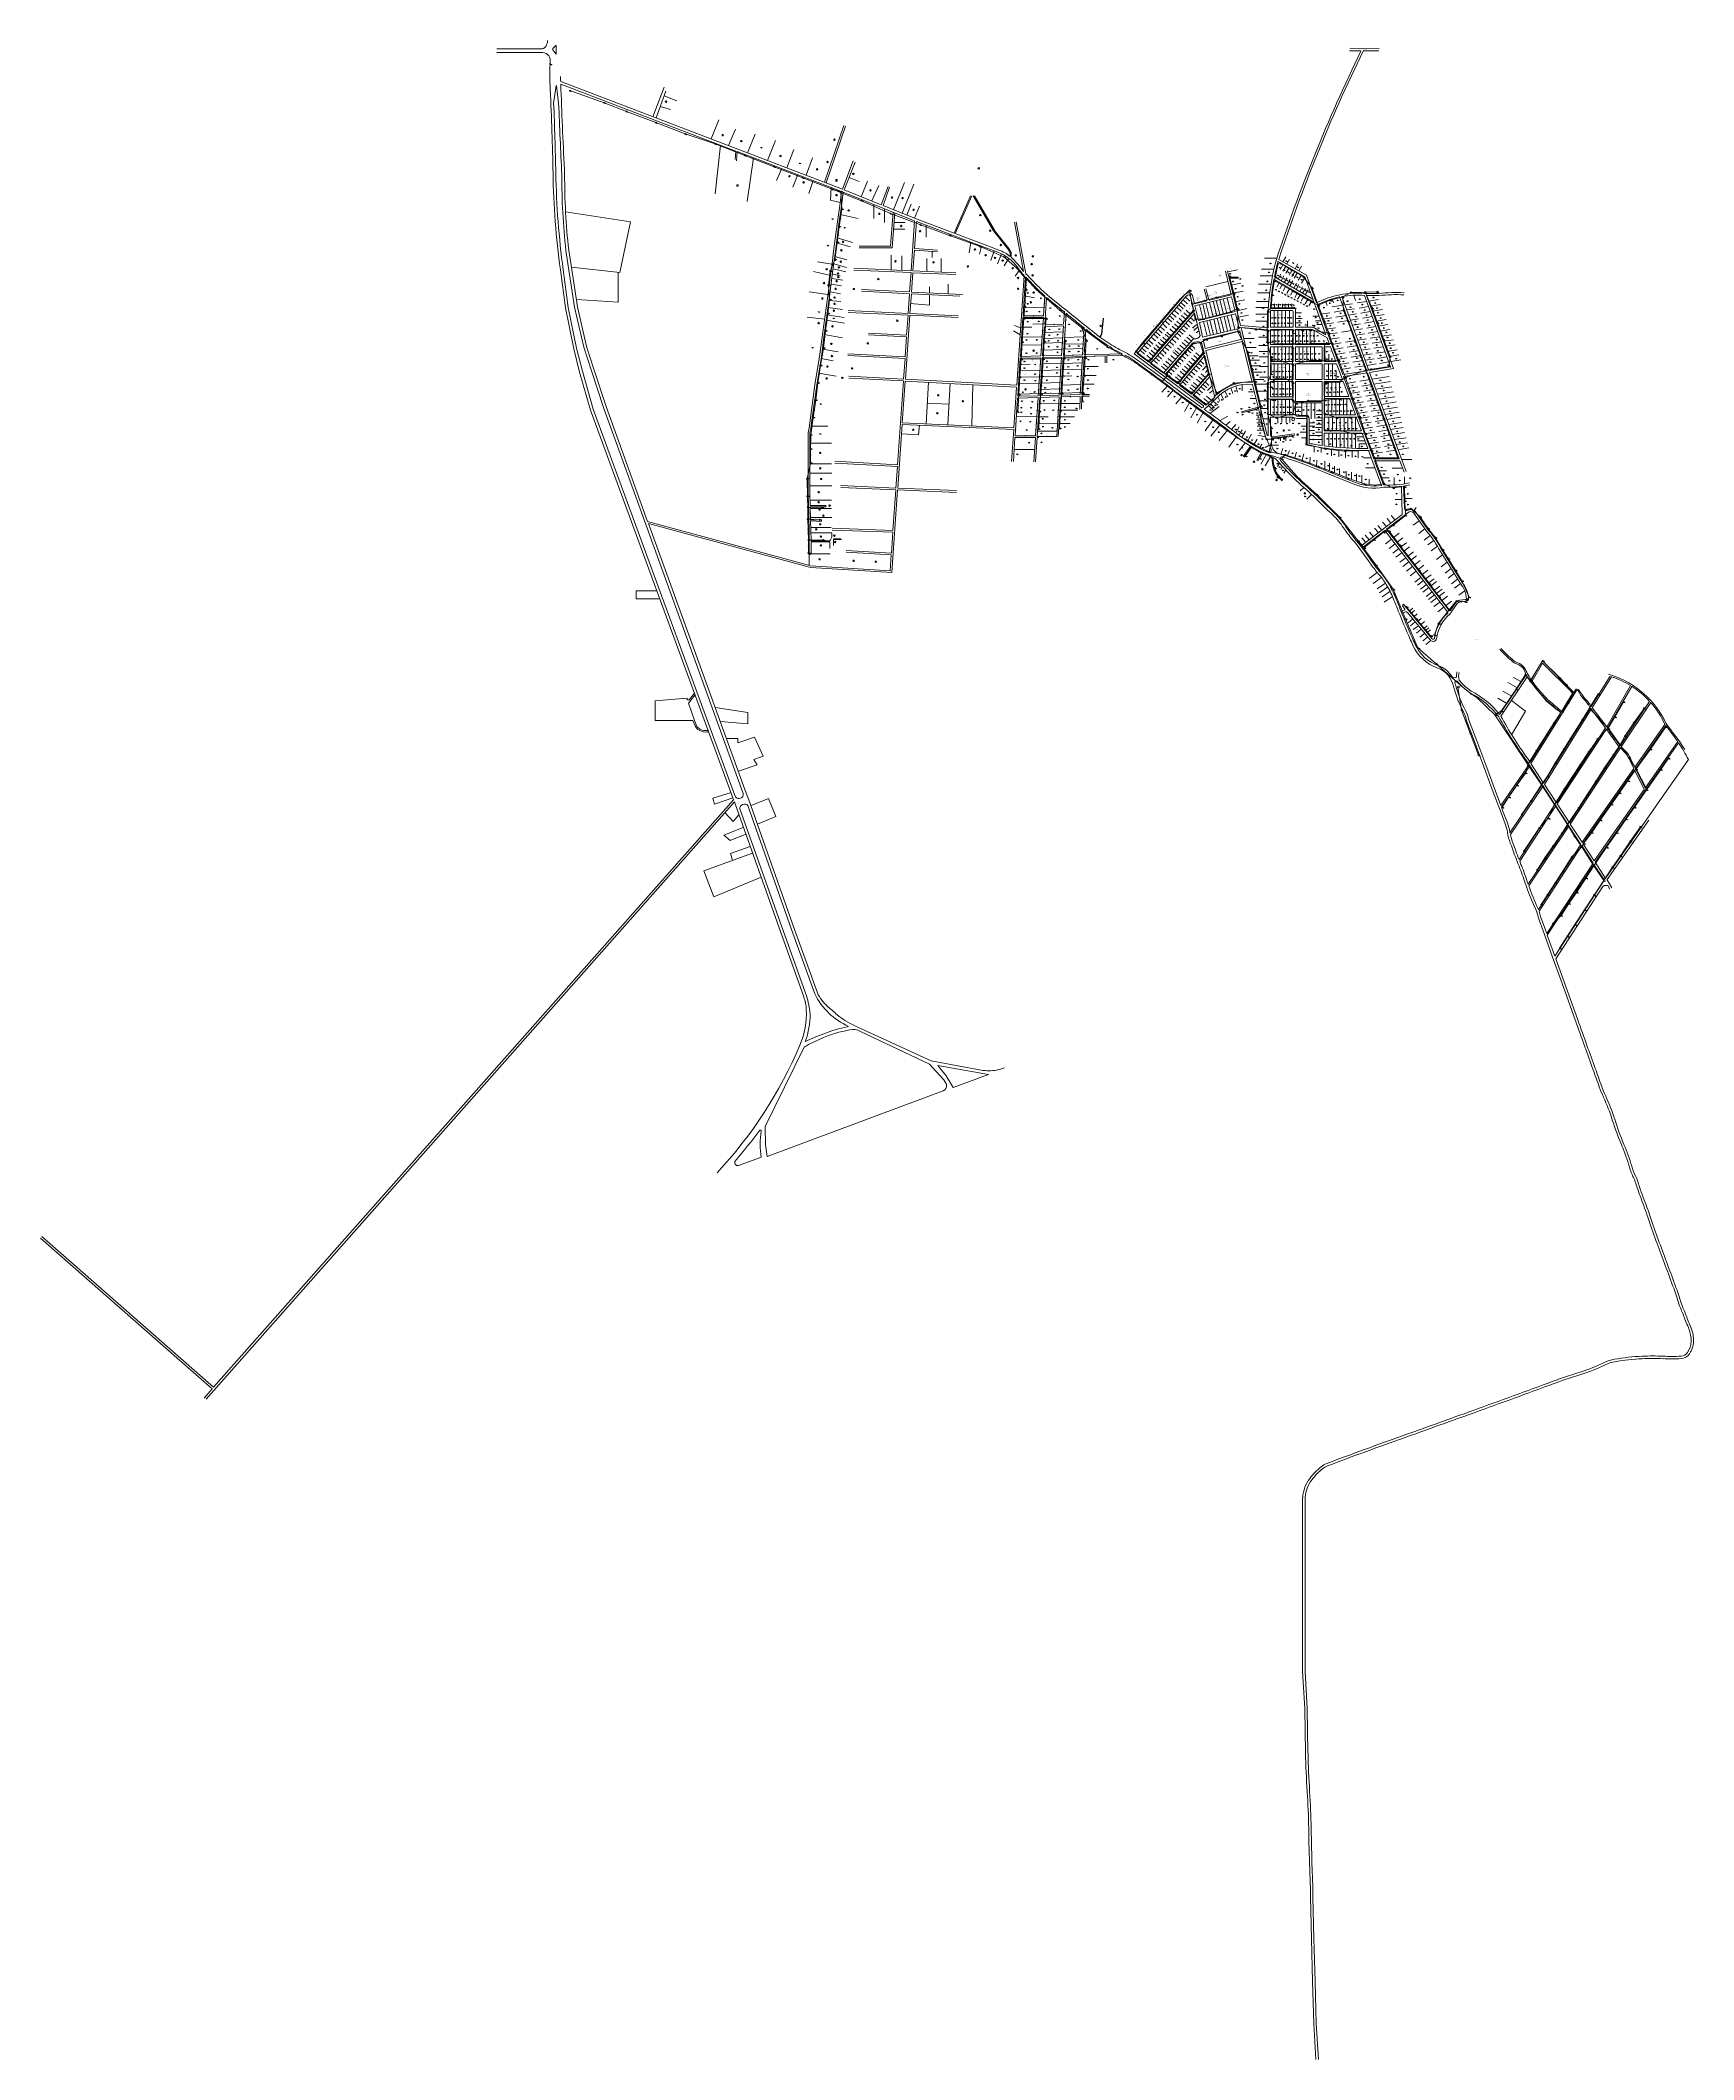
# Model space of a CAD drawing. Header units: metres. Extents: x 274894 to 280157, y 1481353 to 1490589.
# Drawn here: x 274894 to 279606, y 1484834 to 1490589 of the extents above; entities that cross this region are included whole.
import ezdxf
from ezdxf.enums import TextEntityAlignment as Align

# ---------------------------------------------------------------- set-up
doc = ezdxf.new("R2010")
doc.units = ezdxf.units.M
doc.header["$PDMODE"] = 35
doc.header["$PDSIZE"] = 1
for name, color, linetype, lineweight in [('_ADDRESSDIBUJO', 7, 'Continuous', 0), ('_HOUSECOUNT', 7, 'Continuous', 0), ('_LOTLINE', 4, 'Continuous', 0), ('_POLEPED', 7, 'Continuous', 0), ('_STRAND', 3, 'Continuous', 0), ('_STRANDDISTANCE', 3, 'Continuous', 0), ('_STREET', 5, 'Continuous', 0)]:
    doc.layers.add(name, color=color, linetype=linetype, lineweight=lineweight)
doc.styles.add('Address', font='ITALICS.shx', dxfattribs={"height": 1.5})
doc.styles.add('ROMANS', font='romans.shx', dxfattribs={"height": 0.2})
doc.styles.get("Standard").update_dxf_attribs({"font": 'arial.ttf'})
doc.styles.add('StrandDistance0', font='ENGINEERING.shx', dxfattribs={"height": 1.5})
doc.styles.add('Style-ENGINEERING', font='ENGINEERING.shx')

# ---------------------------------------------------------------- blocks, each defined once
blk = doc.blocks.new('*U33')
at = {"layer": '_POLEPED', "linetype": 'Continuous'}
blk.add_line((206328.6, 1519837.2), (206328.6, 1519835.8), dxfattribs=at)
at = {"layer": '_POLEPED', "linetype": 'Continuous', "flags": 128}
blk.add_lwpolyline([(206328.6, 1519837.2), (206329.2, 1519837.2), (206329.4, 1519837.1), (206329.5, 1519837.1), (206329.5, 1519836.9), (206329.5, 1519836.7), (206329.5, 1519836.6), (206329.4, 1519836.5), (206329.2, 1519836.5), (206328.6, 1519836.5)], dxfattribs=at)
blk = doc.blocks.new('PC8_E')
at = {"layer": '_POLEPED', "color": 1}
for p, q in [((-1.7, 0), (0, 0)), ((-1.2, 1.3), (0, 0)), ((-1.2, -1.2), (0, 0)), ((0, 0), (1.2, 1.2)), ((0, 0), (1.7, 0)), ((0, 0), (1.2, -1.3))]:
    blk.add_line(p, q, dxfattribs=at)
at = {"layer": '_POLEPED', "linetype": 'Continuous', "flags": 128}
for points in [[(3.8, -1.5), (3.7, -1.3), (3.6, -1.2), (3.4, -1.1), (3.2, -1.1), (3, -1.2), (2.9, -1.3), (2.8, -1.5), (2.8, -1.7), (2.8, -2), (2.8, -2.2), (2.9, -2.3), (3, -2.5), (3.2, -2.5), (3.4, -2.5), (3.6, -2.5), (3.7, -2.3), (3.8, -2.2)], [(4, -1.8), (3.9, -1.8), (3.9, -1.9), (3.9, -2), (3.9, -2), (4, -2.1), (4.1, -2.1), (4.2, -2.1), (4.3, -2.2), (4.3, -2.3), (4.3, -2.4), (4.3, -2.4), (4.2, -2.5), (4.1, -2.5), (4, -2.5), (3.9, -2.5), (3.9, -2.4), (3.8, -2.4), (3.8, -2.3), (3.9, -2.2), (3.9, -2.1), (4, -2.1), (4.2, -2.1), (4.2, -2), (4.3, -2), (4.3, -1.9), (4.2, -1.8), (4.1, -1.8), (4, -1.8)]]:
    blk.add_lwpolyline(points, dxfattribs=at)
at = {"layer": '_POLEPED', "linetype": 'Continuous'}
blk.add_blockref('*U33', (-206327.1, -1519838.3), dxfattribs=at)
blk = doc.blocks.new('PC6.5')
at = {"layer": '_POLEPED', "color": 1}
for p, q in [((-1.7, 0), (0, 0)), ((-1.2, 1.3), (0, 0)), ((-1.2, -1.2), (0, 0)), ((0, 0), (1.2, 1.2)), ((0, 0), (1.7, 0)), ((0, 0), (1.2, -1.3))]:
    blk.add_line(p, q, dxfattribs=at)
at = {"layer": '_POLEPED', "linetype": 'Continuous', "attachment_point": 7, "rotation": 359.64776, "line_spacing_factor": 0.72, "style": 'StrandDistance0'}
for s, insert, char_height in [('\\Fromans;PC', (1.2, -2.5), 1.391), ('\\Fromans;6.5', (3.7, -2.5), 0.732)]:
    blk.add_mtext(s, dxfattribs=dict(at, insert=insert, char_height=char_height))
blk = doc.blocks.new('PC15_E')
at = {"layer": '_POLEPED', "color": 1}
for p, q in [((-1.7, 0), (0, 0)), ((-1.2, 1.3), (0, 0)), ((0, 0), (1.2, 1.2)), ((0, 0), (1.7, 0)), ((-1.2, -1.2), (0, 0)), ((0, 0), (1.2, -1.3))]:
    blk.add_line(p, q, dxfattribs=at)
at = {"layer": '_POLEPED', "linetype": 'Continuous', "style": 'ROMANS'}
for s, height, p in [('PC', 1.39, (1.2, -2.5)), ('15', 0.732, (3.7, -2.5))]:
    blk.add_text(s, height=height, rotation=359.64776, dxfattribs=at).set_placement(p)
blk = doc.blocks.new('PC8_N')
at = {"layer": '_POLEPED', "color": 1}
for p, q in [((-1.2, 1.3), (1.2, -1.3)), ((-1.2, -1.2), (1.2, 1.2)), ((-1.7, 0), (1.7, 0))]:
    blk.add_line(p, q, dxfattribs=at)
blk.add_circle((0, 0), 1.74, dxfattribs=at)
at = {"layer": '_POLEPED', "linetype": 'Continuous', "style": 'ROMANS'}
for s, height, p in [('PC', 1.39, (1.2, -2.5)), ('8', 0.732, (3.7, -2.5))]:
    blk.add_text(s, height=height, rotation=359.64776, dxfattribs=at).set_placement(p)
blk = doc.blocks.new('PC6.5N')
at = {"layer": '_POLEPED', "color": 1, "linetype": 'Continuous', "lineweight": 0}
for p, q in [((-1.7, -0.1), (1.8, 0.1)), ((-1.2, 1.2), (1.3, -1.2)), ((1.2, 1.3), (-1.1, -1.3))]:
    blk.add_line(p, q, dxfattribs=at)
at = {"layer": '_POLEPED', "color": 254, "linetype": 'Continuous', "lineweight": 0}
blk.add_line((1.7, -1.4), (1.7, -2.8), dxfattribs=at)
at = {"layer": '_POLEPED', "color": 254, "linetype": 'Continuous', "lineweight": 0, "flags": 128}
for points in [[(1.7, -1.4), (2.3, -1.4), (2.5, -1.5), (2.6, -1.6), (2.7, -1.7), (2.7, -1.9), (2.6, -2), (2.5, -2.1), (2.3, -2.2), (1.7, -2.2)], [(4, -1.8), (4, -1.6), (3.8, -1.5), (3.7, -1.4), (3.4, -1.4), (3.3, -1.5), (3.2, -1.6), (3.1, -1.8), (3, -2), (3, -2.3), (3.1, -2.5), (3.2, -2.6), (3.3, -2.8), (3.4, -2.8), (3.7, -2.8), (3.8, -2.8), (4, -2.6), (4, -2.5)], [(4.6, -2.3), (4.6, -2.2), (4.4, -2.2), (4.4, -2.2), (4.3, -2.2), (4.2, -2.3), (4.2, -2.5), (4.2, -2.7), (4.2, -2.8), (4.3, -2.9), (4.4, -2.9), (4.4, -2.9), (4.5, -2.9), (4.6, -2.8), (4.6, -2.7), (4.6, -2.7), (4.6, -2.6), (4.5, -2.5), (4.4, -2.5), (4.4, -2.5), (4.3, -2.5), (4.2, -2.6), (4.2, -2.7)], [(4.9, -2.8), (4.9, -2.9), (4.9, -2.9), (4.9, -2.9), (4.9, -2.8)], [(5.6, -2.2), (5.2, -2.2), (5.2, -2.5), (5.2, -2.5), (5.4, -2.4), (5.5, -2.4), (5.6, -2.5), (5.6, -2.5), (5.7, -2.6), (5.7, -2.7), (5.6, -2.8), (5.6, -2.9), (5.5, -2.9), (5.4, -2.9), (5.2, -2.9), (5.2, -2.8), (5.2, -2.8)]]:
    blk.add_lwpolyline(points, dxfattribs=at)
at = {"layer": '_POLEPED', "color": 1, "linetype": 'Continuous', "lineweight": 0}
blk.add_circle((0.1, 0), 1.74, dxfattribs=at)
blk = doc.blocks.new('PV')
at = {"layer": '_ADDRESSDIBUJO', "color": 7, "linetype": 'Continuous', "lineweight": 0, "style": 'Address'}
blk.add_text('P/V', height=1.5, dxfattribs=at).set_placement((2.1, 0.2), align=Align.CENTER)
blk = doc.blocks.new('SN')
at = {"layer": '_ADDRESSDIBUJO', "color": 7, "linetype": 'Continuous', "lineweight": 0, "style": 'Address'}
blk.add_text('S/N', height=1.5, dxfattribs=at).set_placement((2, 0), align=Align.CENTER)
blk = doc.blocks.new('PC6_N')
at = {"layer": '_POLEPED', "color": 1}
for p, q in [((-1.2, 1.3), (1.2, -1.3)), ((-1.2, -1.2), (1.3, 1.2)), ((-1.7, 0), (1.7, 0))]:
    blk.add_line(p, q, dxfattribs=at)
blk.add_circle((0, 0), 1.74, dxfattribs=at)
at = {"layer": '_POLEPED', "linetype": 'Continuous', "style": 'ROMANS'}
for s, height, p in [('PC', 1.39, (1.2, -2.5)), ('6', 0.732, (3.7, -2.5))]:
    blk.add_text(s, height=height, rotation=359.64776, dxfattribs=at).set_placement(p)
blk = doc.blocks.new('TIENDA')
at = {"layer": '_ADDRESSDIBUJO'}
blk.add_text('TIENDA', height=1.5, dxfattribs=at).set_placement((0, 0))
blk = doc.blocks.new('HCRES_6')
at = {"layer": '_HOUSECOUNT', "color": 1, "linetype": 'Continuous', "lineweight": 0}
blk.add_circle((0.1, 0), 2.1, dxfattribs=at)
at = {"layer": '_HOUSECOUNT', "color": 7, "linetype": 'Continuous', "lineweight": 0, "style": 'Style-ENGINEERING'}
blk.add_text('6', height=1.35, dxfattribs=at).set_placement((0, 0), align=Align.MIDDLE_CENTER)
blk = doc.blocks.new('HCRES_3')
at = {"layer": '_HOUSECOUNT', "color": 1, "linetype": 'Continuous', "lineweight": 0}
blk.add_circle((0.1, 0), 2.1, dxfattribs=at)
at = {"layer": '_HOUSECOUNT', "color": 7, "linetype": 'Continuous', "lineweight": 0, "style": 'Style-ENGINEERING'}
blk.add_text('3', height=1.35, dxfattribs=at).set_placement((0, 0), align=Align.MIDDLE_CENTER)
blk = doc.blocks.new('HCRES_2')
at = {"layer": '_HOUSECOUNT', "color": 1, "linetype": 'Continuous', "lineweight": 0}
blk.add_circle((0.1, 0), 2.1, dxfattribs=at)
at = {"layer": '_HOUSECOUNT', "color": 7, "linetype": 'Continuous', "lineweight": 0, "style": 'Style-ENGINEERING'}
blk.add_text('2', height=1.35, dxfattribs=at).set_placement((0.1, 0), align=Align.MIDDLE_CENTER)
blk = doc.blocks.new('HCRES_1')
at = {"layer": '_HOUSECOUNT', "color": 1, "linetype": 'Continuous', "lineweight": 0}
blk.add_circle((0.1, 0), 2.1, dxfattribs=at)
at = {"layer": '_HOUSECOUNT', "color": 7, "linetype": 'Continuous', "lineweight": 0, "style": 'Style-ENGINEERING'}
blk.add_text('1', height=1.35, dxfattribs=at).set_placement((0, 0), align=Align.MIDDLE_CENTER)
blk = doc.blocks.new('HCRES_4')
at = {"layer": '_HOUSECOUNT', "color": 1, "linetype": 'Continuous', "lineweight": 0}
blk.add_circle((0.1, 0), 2.1, dxfattribs=at)
at = {"layer": '_HOUSECOUNT', "color": 7, "linetype": 'Continuous', "lineweight": 0, "style": 'Style-ENGINEERING'}
blk.add_text('4', height=1.35, dxfattribs=at).set_placement((0, 0), align=Align.MIDDLE_CENTER)
blk = doc.blocks.new('HCRES_5')
at = {"layer": '_HOUSECOUNT', "color": 1, "linetype": 'Continuous', "lineweight": 0}
blk.add_circle((0.1, 0), 2.1, dxfattribs=at)
at = {"layer": '_HOUSECOUNT', "color": 7, "linetype": 'Continuous', "lineweight": 0, "style": 'Style-ENGINEERING'}
blk.add_text('5', height=1.35, dxfattribs=at).set_placement((0, 0), align=Align.MIDDLE_CENTER)
blk = doc.blocks.new('HCMDU_1')
at = {"layer": '_HOUSECOUNT', "color": 3, "linetype": 'Continuous', "lineweight": 0, "flags": 128}
blk.add_lwpolyline([(-1.9, 2), (2.3, 2), (2.3, -2.2), (-1.9, -2.2), (-1.9, 2)], close=True, dxfattribs=at)
at = {"layer": '_HOUSECOUNT', "color": 7, "linetype": 'Continuous', "lineweight": 0, "style": 'Style-ENGINEERING'}
blk.add_text('1', height=1.35, dxfattribs=at).set_placement((0, 0), align=Align.MIDDLE_CENTER)
blk = doc.blocks.new('LONGITUD_RED')
at = {"layer": '_STRAND'}
blk.add_text('m', height=1.5, dxfattribs=at).set_placement((1.6, 0))
at = {"layer": '_STRAND', "flags": 4}
blk.add_attdef('?', text='', height=1.5, dxfattribs=at).set_placement((1.2, 0), align=Align.RIGHT)
blk = doc.blocks.new('PC6_E')
at = {"layer": '_POLEPED', "color": 1}
for p, q in [((-1.7, 0), (0, 0)), ((-1.2, 1.3), (0, 0)), ((-1.2, -1.2), (0, 0)), ((0, 0), (1.2, 1.2)), ((0, 0), (1.7, 0)), ((0, 0), (1.2, -1.3))]:
    blk.add_line(p, q, dxfattribs=at)
at = {"layer": '_POLEPED', "linetype": 'Continuous', "style": 'ROMANS'}
for s, height, p in [('PC', 1.39, (1.2, -2.5)), ('6', 0.732, (3.7, -2.5))]:
    blk.add_text(s, height=height, rotation=359.64776, dxfattribs=at).set_placement(p)

msp = doc.modelspace()

# ---------------------------------------------------------------- linework, layer by layer
at = {"layer": '_ADDRESSDIBUJO'}
for p, q in [((277686.6, 1489750.4), (277668, 1489761.1)), ((277687.8, 1489769.7), (277670.6, 1489777))]:
    msp.add_line(p, q, dxfattribs=at)
at = {"layer": '_LOTLINE'}
for p, q in [((276321.1, 1490565.1), (276195.7, 1490565.1)), ((276321.1, 1490554.7), (276195.7, 1490554.7)), ((276363.6, 1490575), (276354.9, 1490566)), ((276354.9, 1490562.9), (276363.7, 1490550.7)), ((276364.8, 1490550.9), (276364.8, 1490574.7)), ((278658.1, 1490559.2), (278625.8, 1490559.2)), ((278626.9, 1490566.9), (278709.6, 1490566.5)), ((278664.7, 1490559.2), (278709.3, 1490559.2)), ((276364.2, 1490460.1), (276357.2, 1490410.4)), ((276371.5, 1490410.4), (276365.4, 1490460.1)), ((277180.3, 1490165.5), (276377.3, 1490472.6)), ((276876.9, 1490274), (276377.5, 1490465)), ((276640.3, 1490372), (276672.6, 1490455.7)), ((276649, 1490368.7), (276677, 1490444.8)), ((276672.2, 1490431.8), (276708.3, 1490417.6)), ((276660.8, 1490400.9), (276689.8, 1490392.1)), ((276805.9, 1490308.7), (276827.6, 1490363.4)), ((276855.5, 1490289.7), (276875.2, 1490335.9)), ((276909.8, 1490268.9), (276931.5, 1490322.2)), ((277128.8, 1490184.9), (277184.2, 1490346.6)), ((277133.6, 1490183.2), (277188.9, 1490345)), ((276817.2, 1490151.9), (276832.4, 1490291)), ((276876.9, 1490274), (276874.8, 1490249.5)), ((276879.8, 1490272.9), (276878, 1490246.4)), ((277177.8, 1490158.9), (276879.8, 1490272.9)), ((276908.9, 1490130.1), (276926.8, 1490254.9)), ((276966.3, 1490247.3), (276989.3, 1490303.6)), ((277021.6, 1490226.2), (277041.8, 1490278.6)), ((277077.3, 1490204.9), (277094.7, 1490254.6)), ((277007.5, 1490224.1), (276992, 1490189.7)), ((277053, 1490206.7), (277038.6, 1490170.7)), ((277180.3, 1490165.5), (277211.2, 1490246.3)), ((277185.2, 1490163.5), (277216.8, 1490242)), ((277199.4, 1490198.7), (277227.9, 1490187.1)), ((277096.7, 1490190), (277085, 1490153.3)), ((277146, 1490134.2), (277147.8, 1490170.4)), ((277383.3, 1490076), (277182.6, 1490157)), ((277291, 1490120.8), (277185.2, 1490163.5)), ((277233.9, 1490143.8), (277251.7, 1490188.1)), ((277263.8, 1490131.8), (277284, 1490176)), ((277291, 1490120.8), (277310.2, 1490173.2)), ((277296, 1490118.8), (277314.9, 1490170.7)), ((277325.5, 1490106.9), (277356.8, 1490183.9)), ((277350.6, 1490096.8), (277383.6, 1490179.6)), ((277498.4, 1490039.9), (277545.6, 1490146.4)), ((277501.2, 1490038.8), (277548.9, 1490146.4)), ((277553.3, 1490146.4), (277610.8, 1490046.8)), ((277556.8, 1490146.4), (277613.4, 1490048.3)), ((276575.9, 1490072.5), (276391.1, 1490101.1)), ((277146, 1490134.2), (277173.6, 1490127.3)), ((277174.1, 1490092.9), (277225.4, 1490082.2)), ((277269.9, 1490121.5), (277269.9, 1490082.2)), ((277385.9, 1490082.5), (277296, 1490118.8)), ((277300.3, 1490109.5), (277300.3, 1490070.2)), ((277317.3, 1490003), (277324.5, 1490099.7)), ((277321.9, 1489998), (277329.3, 1490097.8)), ((277363.5, 1490091.5), (277375.8, 1490122.6)), ((277385.9, 1490082.5), (277399.9, 1490117.1)), ((277385.9, 1490082.3), (277498.4, 1490039.9)), ((276545.6, 1489927.6), (276575.9, 1490072.5)), ((277165.4, 1490026.8), (277209, 1490013.1)), ((277325.6, 1490051.8), (277358.4, 1490051.8)), ((277327.3, 1490070.5), (277358.7, 1490070.5)), ((277376.1, 1489932.5), (277386.1, 1490074.9)), ((277383.3, 1490076), (277386.1, 1490074.9)), ((277385.7, 1489996.2), (277391.1, 1490072.9)), ((277391.1, 1490072.9), (277546.5, 1490014.3)), ((277419.3, 1490062.2), (277419.3, 1490028.8)), ((277501.2, 1490038.8), (277549, 1490020.8)), ((277549, 1490020.8), (277594.4, 1490003.7)), ((277610.8, 1490046.8), (277651.7, 1489994.8)), ((277613.2, 1490048.7), (277654.1, 1489996.6)), ((277696.7, 1489931), (277670.7, 1490071.4)), ((277703, 1489924.4), (277675.6, 1490072.3)), ((277158.3, 1489973.5), (277192.8, 1489964.3)), ((277163.4, 1490012.8), (277202.4, 1490001.2)), ((277227.8, 1490003), (277317.3, 1490003)), ((277227.8, 1489998), (277321.9, 1489998)), ((277318.9, 1489977.6), (277318.9, 1489935.1)), ((277349.4, 1489975.6), (277349.4, 1489933.7)), ((277381.2, 1489932.2), (277385.4, 1489991.2)), ((277385.4, 1489991.2), (277451.2, 1489986.9)), ((277385.7, 1489996.2), (277451.5, 1489991.8)), ((277420.5, 1489930.4), (277420.5, 1489967.3)), ((277436.5, 1489987.8), (277436.5, 1489970.1)), ((277461.5, 1489928.6), (277461.5, 1489967.6)), ((277546.5, 1490014.3), (277541.2, 1489984.3)), ((277546.5, 1490014.3), (277591.9, 1489997.2)), ((277576.3, 1490003), (277571.4, 1489979.6)), ((277576.3, 1490003), (277576.3, 1490003)), ((277576.3, 1490003), (277576.3, 1490003)), ((277591.9, 1489997.2), (277623.3, 1489985.3)), ((277594.4, 1490003.7), (277625.7, 1489991.9)), ((277612.6, 1489989.3), (277603.1, 1489962.1)), ((277633.6, 1489980.9), (277622.1, 1489952.9)), ((277654.2, 1489968.2), (277641.6, 1489946.4)), ((277651.7, 1489994.8), (277658.3, 1489983.3)), ((277654.1, 1489996.6), (277660.9, 1489984.8)), ((277658.3, 1489983.3), (277658.3, 1489973.8)), ((277660.9, 1489984.8), (277661.6, 1489971.5)), ((278418.6, 1489968.6), (278383.3, 1489968.6)), ((278502.6, 1489919.8), (278423.7, 1489965.3)), ((278435.7, 1489958.4), (278443.7, 1489972.3)), ((278446.6, 1489952.1), (278454.6, 1489966)), ((276407.8, 1489942.9), (276545.6, 1489927.6)), ((276540.8, 1489842.9), (276540.8, 1489927.4)), ((277146, 1489919.1), (277097.7, 1489930.6)), ((277150.4, 1489952), (277109.4, 1489958.5)), ((277150.1, 1489910.4), (277181, 1489905.8)), ((277151.8, 1489922.6), (277174.2, 1489918.4)), ((277153.6, 1489938.5), (277190.2, 1489929.4)), ((277155.5, 1489952.6), (277191.7, 1489942.5)), ((277212.7, 1489934.9), (277375.8, 1489927.5)), ((277212.9, 1489939.9), (277376.1, 1489932.5)), ((277371.9, 1489872.3), (277375.8, 1489927.5)), ((277377, 1489872), (277380.9, 1489927.2)), ((277380.9, 1489927.2), (277503.2, 1489921.7)), ((277381.2, 1489932.2), (277503.4, 1489926.7)), ((277685, 1489934.5), (277673, 1489917.8)), ((277677, 1489606.4), (277697.8, 1489919.7)), ((277695.2, 1489804.3), (277702.5, 1489914.8)), ((278287.8, 1489864.5), (278271.7, 1489931.5)), ((278282, 1489914.4), (278277.5, 1489932.9)), ((278278.4, 1489929.4), (278306.3, 1489935.4)), ((278282, 1489914.4), (278308.2, 1489914.4)), ((278308.2, 1489911.4), (278282.7, 1489911.3)), ((278315.1, 1489776.9), (278282.7, 1489911.3)), ((278308.2, 1489914.4), (278308.2, 1489911.4)), ((278406, 1489918.3), (278370.7, 1489918.3)), ((278410, 1489937), (278374.7, 1489937)), ((278524.4, 1489843), (278410.3, 1489908.9)), ((278521.2, 1489851.8), (278411.5, 1489915.1)), ((278497.8, 1489915.7), (278421.8, 1489959.5)), ((278421.8, 1489909.2), (278429.8, 1489923.1)), ((278427.9, 1489936.2), (278435.9, 1489950.1)), ((278430.6, 1489904.1), (278438.6, 1489918)), ((278435.6, 1489931.4), (278443.6, 1489945.3)), ((278439.4, 1489899), (278447.4, 1489912.9)), ((278444.5, 1489925.9), (278452.5, 1489939.7)), ((278448.1, 1489894), (278456.1, 1489907.9)), ((278453.6, 1489919.9), (278461.6, 1489933.8)), ((278461.2, 1489916), (278469.3, 1489929.9)), ((278468.1, 1489912.1), (278476.1, 1489925.9)), ((278470.3, 1489938.5), (278478.3, 1489952.3)), ((278479.3, 1489905.7), (278487.3, 1489919.6)), ((278480.7, 1489932.5), (278488.7, 1489946.3)), ((278488.9, 1489897.7), (278496.9, 1489911.6)), ((278558.4, 1489750.6), (278497.8, 1489915.7)), ((278531.5, 1489841.3), (278502.6, 1489919.8)), ((276423.6, 1489850.5), (276540.8, 1489842.9)), ((277138.9, 1489864.9), (277085.4, 1489872.7)), ((277141.7, 1489848.1), (277176.2, 1489845.3)), ((277145, 1489872.4), (277174.8, 1489867.2)), ((277148.1, 1489894.4), (277177.9, 1489889.4)), ((277234.2, 1489874.2), (277371.6, 1489867.3)), ((277234.5, 1489879.2), (277371.9, 1489872.3)), ((277367.6, 1489811.2), (277371.6, 1489867.3)), ((277372.7, 1489810.9), (277376.7, 1489867.1)), ((277376.7, 1489867.1), (277515.2, 1489860.5)), ((277377, 1489872), (277523.3, 1489865.5)), ((277428.5, 1489869.5), (277428.5, 1489887)), ((277428.5, 1489864.6), (277428.5, 1489834.5)), ((277481.3, 1489866.8), (277481.3, 1489894.9)), ((277698.9, 1489861), (277727.7, 1489855.3)), ((277753.5, 1489804.3), (277757.3, 1489860.8)), ((277756.7, 1489778.3), (277762, 1489856.7)), ((278011.9, 1489696), (278156.6, 1489865.1)), ((278020.6, 1489697), (278161.1, 1489861.2)), ((278151.6, 1489850), (278163.8, 1489838.9)), ((278157.9, 1489857.5), (278170.1, 1489846.3)), ((278172.2, 1489860.5), (278182.2, 1489819)), ((278177.8, 1489862.6), (278183.6, 1489838.4)), ((278185.1, 1489832.6), (278289.2, 1489858.6)), ((278219.4, 1489850.1), (278211.3, 1489880.3)), ((278278.9, 1489901.7), (278216.1, 1489887.1)), ((278224.3, 1489851.3), (278216.1, 1489881.6)), ((278226.3, 1489849.1), (278287.8, 1489864.5)), ((278245.7, 1489847.8), (278256.8, 1489805.7)), ((278256.3, 1489850.4), (278266.7, 1489808.2)), ((278265.7, 1489852.8), (278276.1, 1489810.5)), ((278276.6, 1489855.5), (278287, 1489813.2)), ((278287.5, 1489891.4), (278315.5, 1489897.4)), ((278299.4, 1489816.2), (278289.2, 1489858.6)), ((278294, 1489868.8), (278322, 1489874.8)), ((278298.9, 1489844.1), (278326.9, 1489850.1)), ((278398.3, 1489870.2), (278363, 1489870.2)), ((278401.8, 1489894.9), (278366.5, 1489894.9)), ((278418.2, 1489885.9), (278426.2, 1489899.8)), ((278426.6, 1489881), (278434.6, 1489894.9)), ((278436, 1489875.6), (278444, 1489889.5)), ((278447.3, 1489869.1), (278455.3, 1489883)), ((278455.6, 1489889.7), (278463.6, 1489903.6)), ((278457.4, 1489863.3), (278465.4, 1489877.1)), ((278466.4, 1489883.5), (278474.4, 1489897.3)), ((278469.4, 1489856.3), (278477.4, 1489870.2)), ((278473.3, 1489879.5), (278481.3, 1489893.4)), ((278477.5, 1489851.6), (278485.6, 1489865.5)), ((278483.8, 1489873.4), (278491.8, 1489887.3)), ((278487.5, 1489845.9), (278495.5, 1489859.7)), ((278491.9, 1489868.8), (278499.9, 1489882.6)), ((278499.5, 1489838.9), (278507.5, 1489852.8)), ((278499.6, 1489864.3), (278507.6, 1489878.2)), ((278575.9, 1489852.7), (278579.8, 1489841.8)), ((278674.7, 1489647.8), (278597.4, 1489858.1)), ((278680.7, 1489648.8), (278603.4, 1489859.3)), ((278638.3, 1489863), (278642.5, 1489848.3)), ((278668.1, 1489868.2), (278709.2, 1489868.2)), ((278742.8, 1489658.7), (278668.1, 1489862.2)), ((278751.1, 1489654), (278674.4, 1489862.3)), ((278674.5, 1489862.2), (278709.2, 1489862.2)), ((278680.3, 1489846.5), (278708.5, 1489851)), ((277129.7, 1489795.2), (277079.8, 1489800.9)), ((277134.1, 1489792.1), (277186.1, 1489783.1)), ((277136.3, 1489807.5), (277185.5, 1489799.1)), ((277138.7, 1489827.8), (277180.5, 1489821.9)), ((277196.5, 1489814.2), (277367.3, 1489806.2)), ((277196.7, 1489819.2), (277367.6, 1489811.2)), ((277359.6, 1489623.3), (277372.4, 1489805.9)), ((277363.3, 1489749.6), (277367.3, 1489806.2)), ((277372.4, 1489805.9), (277510, 1489799.5)), ((277372.7, 1489810.9), (277510.2, 1489804.5)), ((277374.7, 1489839), (277428.5, 1489834.5)), ((277687.4, 1489688.3), (277694.8, 1489799.3)), ((277694.8, 1489804.3), (277753.5, 1489804.3)), ((277694.8, 1489799.3), (277753.1, 1489799.3)), ((277696.8, 1489829.4), (277755, 1489826.9)), ((277745.8, 1489689.9), (277753.1, 1489799.3)), ((277817.6, 1489811.9), (277810.1, 1489691.7)), ((277812.8, 1489815.7), (277810.6, 1489780.6)), ((277918.8, 1489753.4), (277923.1, 1489797.1)), ((277919.8, 1489753.2), (277924.3, 1489797.2)), ((278053.9, 1489672), (278182.2, 1489819)), ((278058.7, 1489668.4), (278183.9, 1489811.8)), ((278107.1, 1489798.1), (278119.3, 1489787)), ((278112.6, 1489804.5), (278124.8, 1489793.4)), ((278118.8, 1489811.7), (278131, 1489800.6)), ((278125.9, 1489820), (278138.1, 1489808.8)), ((278133.2, 1489828.6), (278145.4, 1489817.5)), ((278139.1, 1489835.5), (278151.3, 1489824.3)), ((278152.8, 1489785.3), (278139.8, 1489797.2)), ((278145, 1489842.4), (278157.2, 1489831.2)), ((278159.9, 1489793.4), (278146.9, 1489805.3)), ((278166.4, 1489801), (278153.5, 1489812.8)), ((278172.8, 1489808.2), (278159.9, 1489820.1)), ((278165.9, 1489791.2), (278176.9, 1489781.4)), ((278172.4, 1489798.7), (278183.4, 1489788.9)), ((278183.6, 1489838.4), (278219.2, 1489847.3)), ((278183.9, 1489811.8), (278199.6, 1489747.9)), ((278185.1, 1489832.6), (278195.4, 1489790.6)), ((278195.4, 1489790.6), (278299.4, 1489816.2)), ((278197.7, 1489785.3), (278300.7, 1489810.2)), ((278197.9, 1489835.8), (278208.1, 1489793.8)), ((278207.1, 1489838.1), (278217.4, 1489796)), ((278215.8, 1489840.3), (278226.2, 1489798.2)), ((278218.6, 1489790.4), (278229, 1489748.4)), ((278226.9, 1489843.1), (278237.3, 1489800.9)), ((278227.4, 1489792.6), (278237.7, 1489750.5)), ((278236.6, 1489845.6), (278247.4, 1489804.7)), ((278238.4, 1489795.4), (278248.8, 1489753.2)), ((278248.1, 1489797.9), (278258.9, 1489757)), ((278257.3, 1489800.1), (278268.4, 1489758.1)), ((278267.9, 1489802.7), (278278.2, 1489760.5)), ((278277.3, 1489805.1), (278287.7, 1489762.8)), ((278288.1, 1489807.8), (278298.5, 1489765.5)), ((278311.1, 1489767.8), (278300.6, 1489810.6)), ((278305, 1489819), (278332.9, 1489825)), ((278309.5, 1489800.2), (278337.4, 1489806.2)), ((278393.9, 1489809.2), (278358.6, 1489809.2)), ((278394.3, 1489827.7), (278359, 1489827.7)), ((278395.6, 1489845.4), (278360.3, 1489845.4)), ((278393.9, 1489819.6), (278393.9, 1489770.3)), ((278399.9, 1489825.2), (278468.3, 1489825.2)), ((278399.9, 1489819.6), (278399.9, 1489771.7)), ((278399.9, 1489819.2), (278461.8, 1489819.2)), ((278410.8, 1489771.7), (278410.8, 1489819.2)), ((278411.9, 1489825.2), (278411.9, 1489838.1)), ((278421.7, 1489771.7), (278421.7, 1489819.2)), ((278423.4, 1489825.2), (278423.4, 1489838.1)), ((278432.6, 1489771.7), (278432.6, 1489819.2)), ((278434.1, 1489825.2), (278434.1, 1489838.1)), ((278442.3, 1489825.2), (278442.3, 1489838.1)), ((278443.5, 1489771.7), (278443.5, 1489819.2)), ((278451.3, 1489825.2), (278451.3, 1489838.1)), ((278454.4, 1489771.7), (278454.4, 1489819.2)), ((278461.1, 1489825.2), (278461.1, 1489838.1)), ((278465.3, 1489771.7), (278465.3, 1489816.3)), ((278471.3, 1489771.7), (278471.3, 1489822.3)), ((278471.3, 1489813.1), (278488.4, 1489813.1)), ((278471.3, 1489797), (278490.6, 1489797)), ((278509.8, 1489833), (278517.8, 1489846.9)), ((278539.2, 1489803), (278521.3, 1489803)), ((278606.5, 1489636.9), (278533.6, 1489835.4)), ((278543.3, 1489809.1), (278569.5, 1489813.3)), ((278548.6, 1489794.7), (278574.9, 1489799)), ((278557.3, 1489846.2), (278561.8, 1489833.9)), ((278576.1, 1489829.5), (278606.2, 1489834.3)), ((278581.5, 1489815.2), (278611.4, 1489820)), ((278586.8, 1489800.9), (278616.7, 1489805.7)), ((278592.2, 1489786.5), (278622, 1489791.3)), ((278612.2, 1489835.3), (278634.5, 1489838.9)), ((278617.5, 1489821), (278640, 1489824.6)), ((278622.7, 1489806.6), (278645.6, 1489810.3)), ((278628, 1489792.3), (278651.1, 1489796)), ((278647.5, 1489841), (278674.3, 1489845.3)), ((278652.8, 1489826.6), (278679.6, 1489830.9)), ((278658, 1489812.3), (278684.9, 1489816.6)), ((278663.3, 1489797.9), (278690.1, 1489802.2)), ((278685.5, 1489832.2), (278713.8, 1489836.7)), ((278690.8, 1489817.8), (278719.1, 1489822.4)), ((278696.1, 1489803.5), (278724.3, 1489808)), ((278701.4, 1489789.1), (278729.6, 1489793.7)), ((277128.7, 1489750.7), (277180.3, 1489741.7)), ((277254.8, 1489749.9), (277363, 1489744.6)), ((277255, 1489754.9), (277363.3, 1489749.6)), ((277359, 1489687.9), (277363, 1489744.6)), ((277691.1, 1489743.8), (277749.4, 1489744.6)), ((277693, 1489772), (277719.9, 1489772)), ((277722.7, 1489780.9), (277751.9, 1489781.1)), ((277750.8, 1489690.1), (277756.4, 1489773.2)), ((277808.2, 1489741.9), (277754.1, 1489740)), ((277755.3, 1489756.6), (277809.3, 1489758.7)), ((277756.4, 1489773.2), (277810.3, 1489775.6)), ((277756.7, 1489778.3), (277810.6, 1489780.6)), ((277810.3, 1489775.6), (277805.1, 1489691.5)), ((277813.6, 1489743), (277867.8, 1489744.5)), ((277869, 1489770), (277864.6, 1489693.2)), ((277873.8, 1489766.2), (277869.6, 1489693.3)), ((278053.1, 1489735), (278065.3, 1489723.9)), ((278060.6, 1489743.8), (278072.8, 1489732.6)), ((278067.5, 1489751.8), (278079.7, 1489740.6)), ((278073.3, 1489758.5), (278085.5, 1489747.4)), ((278079.8, 1489766.2), (278092, 1489755.1)), ((278086.2, 1489773.7), (278098.4, 1489762.5)), ((278099.9, 1489724.7), (278087, 1489736.6)), ((278093, 1489781.6), (278105.2, 1489770.5)), ((278106, 1489731.7), (278093.1, 1489743.6)), ((278095.3, 1489640.9), (278179.1, 1489736.9)), ((278100.2, 1489790), (278112.4, 1489778.9)), ((278113.4, 1489740.2), (278100.4, 1489752)), ((278118, 1489745.5), (278105.1, 1489757.4)), ((278126.4, 1489755.1), (278113.5, 1489767)), ((278119.6, 1489738.2), (278130.6, 1489728.4)), ((278133, 1489762.7), (278120.1, 1489774.6)), ((278139.5, 1489769.7), (278126.5, 1489781.6)), ((278127.2, 1489746.8), (278138.1, 1489737)), ((278146.1, 1489777.7), (278133.2, 1489789.5)), ((278134.1, 1489754.8), (278145.1, 1489745)), ((278140.1, 1489761.6), (278151, 1489751.8)), ((278145.8, 1489768.2), (278156.8, 1489758.4)), ((278152.6, 1489776), (278163.6, 1489766.2)), ((278168.3, 1489724.4), (278154.9, 1489735.8)), ((278158.9, 1489783.2), (278169.9, 1489773.4)), ((278175, 1489732.1), (278161.7, 1489743.6)), ((278181.6, 1489738.4), (278168.3, 1489749.8)), ((278191.7, 1489779.8), (278178, 1489769.7)), ((278193.5, 1489772.5), (278181.5, 1489762.1)), ((278196.1, 1489762), (278188, 1489755.5)), ((278197.7, 1489785.3), (278206.6, 1489743.1)), ((278206.6, 1489743.1), (278311.1, 1489767.8)), ((278208, 1489737.3), (278312.5, 1489762)), ((278208, 1489737.3), (278214.2, 1489711.5)), ((278209.4, 1489788.1), (278219.7, 1489746.1)), ((278214.2, 1489711.5), (278318.4, 1489737.4)), ((278318.4, 1489737.4), (278312.5, 1489762)), ((278315.1, 1489776.9), (278393.9, 1489770.3)), ((278316.6, 1489770.7), (278393.9, 1489764.3)), ((278353.3, 1489618.2), (278316.6, 1489770.7)), ((278324.1, 1489739.5), (278353.7, 1489739.5)), ((278393.9, 1489788.8), (278358.6, 1489788.8)), ((278393.9, 1489743.6), (278366.1, 1489743.6)), ((278393.9, 1489764.3), (278393.9, 1489463.4)), ((278399.9, 1489771.7), (278465.3, 1489771.7)), ((278399.9, 1489765.7), (278465.3, 1489765.7)), ((278399.9, 1489765.7), (278399.9, 1489722.4)), ((278410.8, 1489722.4), (278410.8, 1489765.7)), ((278421.7, 1489722.4), (278421.7, 1489765.7)), ((278432.6, 1489722.4), (278432.6, 1489765.7)), ((278443.5, 1489722.4), (278443.5, 1489765.7)), ((278454.4, 1489722.4), (278454.4, 1489765.7)), ((278465.3, 1489722.4), (278465.3, 1489765.7)), ((278471.3, 1489784.7), (278489.9, 1489784.7)), ((278471.3, 1489771.7), (278514.5, 1489771.7)), ((278471.3, 1489722.4), (278471.3, 1489765.7)), ((278471.3, 1489765.7), (278514.8, 1489765.7)), ((278481, 1489722.4), (278481, 1489765.7)), ((278491.9, 1489722.4), (278491.9, 1489765.7)), ((278502.7, 1489722.4), (278502.7, 1489765.7)), ((278505.5, 1489771.7), (278505.5, 1489789.6)), ((278513.6, 1489722.4), (278513.6, 1489765.7)), ((278523.3, 1489770.5), (278527.6, 1489778.1)), ((278523.4, 1489763.9), (278561.7, 1489741.8)), ((278524.5, 1489722.4), (278524.5, 1489763.2)), ((278526.4, 1489769.1), (278558.4, 1489750.6)), ((278543.9, 1489790.1), (278529, 1489790.1)), ((278547.8, 1489779.6), (278532.6, 1489779.6)), ((278553.8, 1489780.4), (278580.3, 1489784.6)), ((278559.1, 1489766.1), (278585.7, 1489770.3)), ((278568.8, 1489722.4), (278561.7, 1489741.8)), ((278564.4, 1489751.7), (278591.1, 1489756)), ((278569.6, 1489737.4), (278596.5, 1489741.7)), ((278603, 1489757.9), (278632.5, 1489762.6)), ((278613.7, 1489729.2), (278643.1, 1489733.9)), ((278633.3, 1489777.9), (278656.7, 1489781.7)), ((278638.6, 1489763.6), (278662.2, 1489767.4)), ((278643.8, 1489749.2), (278667.8, 1489753.1)), ((278649.1, 1489734.9), (278673.4, 1489738.8)), ((278668.6, 1489783.6), (278695.4, 1489787.9)), ((278673.9, 1489769.2), (278700.7, 1489773.5)), ((278679.1, 1489754.9), (278706, 1489759.2)), ((278684.4, 1489740.5), (278711.2, 1489744.8)), ((278706.7, 1489774.8), (278734.9, 1489779.3)), ((278711.9, 1489760.5), (278740.1, 1489765)), ((278717.2, 1489746.1), (278745.4, 1489750.6)), ((278722.5, 1489731.8), (278750.7, 1489736.3)), ((277119.8, 1489682.6), (277154.3, 1489676.3)), ((277123.4, 1489709.4), (277168, 1489701.4)), ((277195.5, 1489691.3), (277358.7, 1489683)), ((277195.7, 1489696.3), (277359, 1489687.9)), ((277354.5, 1489623.6), (277358.7, 1489683)), ((277679.9, 1489575.1), (277687.1, 1489683.3)), ((277687.1, 1489683.3), (277745.4, 1489684.9)), ((277687.4, 1489688.3), (277745.8, 1489689.9)), ((277748.2, 1489721.3), (277689.9, 1489720.3)), ((277738.1, 1489576.6), (277745.4, 1489684.9)), ((277743.1, 1489576.7), (277750.4, 1489685.1)), ((277750.4, 1489685.1), (277804.7, 1489686.5)), ((277750.8, 1489690.1), (277805.1, 1489691.5)), ((277806.1, 1489708.3), (277751.9, 1489706.7)), ((277753, 1489726.7), (277807.2, 1489728.5)), ((277804.7, 1489686.5), (277797.9, 1489578.1)), ((277809.8, 1489686.7), (277803, 1489578.2)), ((277809.8, 1489686.7), (277864.3, 1489688.1)), ((277810.1, 1489691.7), (277864.6, 1489693.2)), ((277811, 1489709.7), (277865.4, 1489711.2)), ((277812.1, 1489723.5), (277866.4, 1489724.9)), ((277864.3, 1489688.1), (277858, 1489579.6)), ((277869.3, 1489688.3), (277863, 1489579.7)), ((277869.3, 1489688.3), (277928.9, 1489689.9)), ((277869.6, 1489693.3), (277978.3, 1489696.2)), ((277928.9, 1489689.9), (277928.9, 1489670.7)), ((277933.9, 1489690), (277987.2, 1489691.5)), ((277933.9, 1489690), (277933.9, 1489670.7)), ((278208.4, 1489548.3), (278011.9, 1489696)), ((278053.9, 1489672), (278020.6, 1489697)), ((278028.9, 1489706.7), (278041.1, 1489695.5)), ((278033.9, 1489712.6), (278046.1, 1489701.4)), ((278040.4, 1489720.2), (278052.6, 1489709)), ((278047, 1489727.9), (278059.2, 1489716.7)), ((278061.2, 1489680.3), (278048.2, 1489692.2)), ((278067.6, 1489687.7), (278054.7, 1489699.6)), ((278073.5, 1489694.5), (278060.6, 1489706.4)), ((278067.1, 1489678), (278078, 1489668.2)), ((278080.4, 1489702.3), (278067.4, 1489714.2)), ((278072.7, 1489684.4), (278083.7, 1489674.6)), ((278086.7, 1489709.9), (278073.8, 1489721.8)), ((278078.9, 1489691.5), (278089.8, 1489681.7)), ((278093.1, 1489717), (278080.2, 1489728.8)), ((278085.4, 1489698.9), (278096.3, 1489689.1)), ((278092.2, 1489706.8), (278103.2, 1489697)), ((278099.3, 1489714.9), (278110.2, 1489705.1)), ((278100.1, 1489637.3), (278177.7, 1489726)), ((278106.1, 1489722.7), (278117.1, 1489712.9)), ((278122.1, 1489671.6), (278108.8, 1489683)), ((278113, 1489730.6), (278123.9, 1489720.8)), ((278129.7, 1489680.3), (278116.4, 1489691.7)), ((278137.2, 1489688.9), (278123.9, 1489700.3)), ((278141.8, 1489694.1), (278128.5, 1489705.5)), ((278134, 1489676), (278144.9, 1489666.2)), ((278148.4, 1489701.7), (278135.1, 1489713.2)), ((278135.8, 1489610.4), (278211.1, 1489698.9)), ((278140.6, 1489606.8), (278212.8, 1489691.7)), ((278140.6, 1489683.6), (278151.6, 1489673.8)), ((278155, 1489709.2), (278141.7, 1489720.6)), ((278147.3, 1489691.2), (278158.2, 1489681.4)), ((278162, 1489717.3), (278148.7, 1489728.7)), ((278154.4, 1489699.4), (278165.4, 1489689.6)), ((278162.3, 1489708.3), (278173.2, 1489698.5)), ((278167.8, 1489714.7), (278178.8, 1489704.9)), ((278173.6, 1489721.3), (278184.5, 1489711.5)), ((278188.2, 1489672.1), (278174.9, 1489683.5)), ((278194.7, 1489679.6), (278181.4, 1489691.1)), ((278201.2, 1489687.3), (278187.9, 1489698.7)), ((278199.7, 1489676.2), (278210.6, 1489666.4)), ((278204.1, 1489728.1), (278211.1, 1489698.9)), ((278212.8, 1489691.7), (278225.6, 1489638.5)), ((278215.6, 1489705.6), (278319.8, 1489731.5)), ((278215.6, 1489705.6), (278246.3, 1489578.2)), ((278348, 1489614.6), (278319.8, 1489731.5)), ((278330.3, 1489713.7), (278359.9, 1489713.7)), ((278336, 1489689.9), (278365.6, 1489689.9)), ((278339, 1489677.8), (278368.6, 1489677.8)), ((278393.9, 1489719.7), (278367, 1489719.7)), ((278393.9, 1489702.9), (278367.6, 1489702.9)), ((278393.9, 1489687.5), (278368.1, 1489687.5)), ((278399.9, 1489722.4), (278465.3, 1489722.4)), ((278399.9, 1489716.4), (278465.3, 1489716.4)), ((278399.9, 1489716.4), (278399.9, 1489673.7)), ((278410.4, 1489673.9), (278410.4, 1489716.4)), ((278421.3, 1489673.9), (278421.3, 1489716.4)), ((278432.2, 1489673.9), (278432.2, 1489716.4)), ((278443.1, 1489673.9), (278443.1, 1489716.4)), ((278454, 1489673.9), (278454, 1489716.4)), ((278465.3, 1489673.7), (278465.3, 1489716.4)), ((278471.3, 1489722.4), (278568.8, 1489722.4)), ((278471.3, 1489673.7), (278471.3, 1489716.4)), ((278471.3, 1489716.4), (278547.3, 1489716.4)), ((278481.7, 1489673.7), (278481.7, 1489716.4)), ((278492.6, 1489673.7), (278492.6, 1489716.4)), ((278503.5, 1489673.7), (278503.5, 1489716.4)), ((278514.4, 1489673.7), (278514.4, 1489716.4)), ((278525.3, 1489673.7), (278525.3, 1489716.4)), ((278547.3, 1489673.7), (278547.3, 1489716.4)), ((278553.3, 1489716.4), (278571, 1489716.4)), ((278553.3, 1489673.7), (278553.3, 1489716.4)), ((278566.3, 1489673.7), (278566.3, 1489695.2)), ((278586.7, 1489673.7), (278571, 1489716.4)), ((278574.9, 1489723), (278601.9, 1489727.3)), ((278580.2, 1489708.7), (278607.3, 1489713)), ((278585.5, 1489694.3), (278612.7, 1489698.7)), ((278590.7, 1489680), (278618.1, 1489684.4)), ((278619.1, 1489714.9), (278648.3, 1489719.6)), ((278624.5, 1489700.6), (278653.6, 1489705.2)), ((278629.9, 1489686.2), (278658.9, 1489690.9)), ((278635.2, 1489671.9), (278664.1, 1489676.5)), ((278654.4, 1489720.5), (278678.9, 1489724.5)), ((278659.6, 1489706.2), (278684.5, 1489710.2)), ((278664.9, 1489691.8), (278690, 1489695.9)), ((278670.2, 1489677.5), (278695.6, 1489681.6)), ((278689.7, 1489726.2), (278716.5, 1489730.5)), ((278694.9, 1489711.8), (278721.8, 1489716.1)), ((278700.2, 1489697.5), (278727, 1489701.8)), ((278705.5, 1489683.1), (278732.3, 1489687.4)), ((278727.8, 1489717.4), (278756, 1489721.9)), ((278733.1, 1489703.1), (278761.2, 1489707.6)), ((278738.3, 1489688.7), (278766.5, 1489693.2)), ((278743.6, 1489674.4), (278771.8, 1489678.9)), ((277112.6, 1489640.8), (277162.9, 1489632.2)), ((277198.4, 1489626.9), (277354.2, 1489618.6)), ((277198.7, 1489631.9), (277354.5, 1489623.6)), ((277337.5, 1489379.9), (277354.2, 1489618.6)), ((277350.9, 1489499.3), (277359.2, 1489618.3)), ((277359.2, 1489618.3), (277676.6, 1489601.4)), ((277359.6, 1489623.3), (277677, 1489606.4)), ((277683.5, 1489629.2), (277741.8, 1489630.7)), ((277743, 1489648.8), (277684.7, 1489647.2)), ((277685.9, 1489665.3), (277715.1, 1489666.1)), ((277746.8, 1489630.9), (277801.3, 1489632.3)), ((277802.5, 1489650.4), (277748, 1489648.9)), ((277749.2, 1489667), (277803.6, 1489668.5)), ((277806.4, 1489632.4), (277833.7, 1489633.2)), ((277862.2, 1489652), (277807.5, 1489650.5)), ((277808.6, 1489668.6), (277863.2, 1489670.1)), ((277866.1, 1489634), (277903, 1489634)), ((277867.6, 1489660), (277909.1, 1489660)), ((278095.3, 1489640.9), (278058.7, 1489668.4)), ((278102.6, 1489649.3), (278089.3, 1489660.7)), ((278108.2, 1489655.8), (278094.9, 1489667.2)), ((278135.8, 1489610.4), (278100.1, 1489637.3)), ((278115, 1489663.5), (278101.7, 1489674.9)), ((278108.2, 1489646.6), (278119.2, 1489636.8)), ((278115.1, 1489654.4), (278126.1, 1489644.6)), ((278121.8, 1489662.1), (278132.8, 1489652.3)), ((278128.1, 1489668.3), (278139.1, 1489658.5)), ((278143.3, 1489619.4), (278130, 1489630.8)), ((278149, 1489625.9), (278135.7, 1489637.3)), ((278156.4, 1489634.6), (278143.1, 1489646.1)), ((278162.2, 1489641.5), (278148.9, 1489652.9)), ((278154.2, 1489622.7), (278165.1, 1489612.9)), ((278168.8, 1489649.2), (278155.5, 1489660.6)), ((278160.6, 1489630.4), (278171.6, 1489620.6)), ((278175, 1489656.5), (278161.7, 1489667.9)), ((278167.4, 1489638.3), (278178.3, 1489628.5)), ((278181, 1489663.5), (278167.7, 1489675)), ((278173.5, 1489645.5), (278184.4, 1489635.7)), ((278175, 1489580.9), (278225.6, 1489638.5)), ((278179.8, 1489577.3), (278227.3, 1489631.3)), ((278180.8, 1489654), (278191.7, 1489644.2)), ((278187.6, 1489662), (278198.5, 1489652.2)), ((278203, 1489612.7), (278189.7, 1489624.1)), ((278193.7, 1489669.2), (278204.7, 1489659.4)), ((278209, 1489619.5), (278195.1, 1489631.3)), ((278216.3, 1489627.8), (278202.9, 1489639.2)), ((278219.6, 1489663.3), (278206.5, 1489649.7)), ((278222.5, 1489651.2), (278214.7, 1489642.6)), ((278227.3, 1489631.3), (278241.4, 1489572.9)), ((278342.9, 1489661.4), (278372.5, 1489661.4)), ((278347.1, 1489643.8), (278376.7, 1489643.8)), ((278352.2, 1489622.8), (278381.8, 1489622.8)), ((278390.9, 1489463.6), (278353.3, 1489618.2)), ((278393.9, 1489660), (278369.1, 1489660)), ((278393.9, 1489629.7), (278370.2, 1489629.7)), ((278399.9, 1489673.7), (278465.3, 1489673.7)), ((278399.9, 1489667.7), (278465.3, 1489667.7)), ((278399.9, 1489667.7), (278399.9, 1489622.9)), ((278399.9, 1489622.9), (278465.3, 1489622.9)), ((278410.8, 1489622.9), (278410.8, 1489667.7)), ((278421.7, 1489622.9), (278421.7, 1489667.7)), ((278432.6, 1489622.9), (278432.6, 1489667.7)), ((278443.5, 1489622.9), (278443.5, 1489667.7)), ((278454.4, 1489622.9), (278454.4, 1489667.7)), ((278465.3, 1489622.9), (278465.3, 1489667.7)), ((278471.3, 1489673.7), (278547.3, 1489673.7)), ((278471.3, 1489622.9), (278471.3, 1489667.7)), ((278471.3, 1489667.7), (278547.3, 1489667.7)), ((278471.3, 1489622.9), (278547.3, 1489622.9)), ((278547.3, 1489622.9), (278547.3, 1489667.7)), ((278553.3, 1489673.7), (278586.7, 1489673.7)), ((278553.3, 1489622.9), (278553.3, 1489667.7)), ((278553.3, 1489667.7), (278588.9, 1489667.7)), ((278553.3, 1489622.9), (278605.4, 1489622.9)), ((278566, 1489622.9), (278566, 1489667.7)), ((278576.9, 1489622.9), (278576.9, 1489667.7)), ((278587.8, 1489622.9), (278587.8, 1489645.5)), ((278605.4, 1489622.9), (278588.9, 1489667.7)), ((278596, 1489665.6), (278623.5, 1489670)), ((278601.3, 1489651.3), (278628.9, 1489655.7)), ((278606.5, 1489636.9), (278674.7, 1489647.8)), ((278608.7, 1489631.2), (278676.8, 1489642.1)), ((278694.8, 1489396.6), (278608.7, 1489631.2)), ((278640.6, 1489657.6), (278669.4, 1489662.2)), ((278655.4, 1489618.1), (278683.9, 1489622.7)), ((278675.5, 1489663.1), (278701.1, 1489667.3)), ((278767, 1489396.6), (278676.8, 1489642.1)), ((278680.7, 1489648.8), (278742.8, 1489658.7)), ((278682.8, 1489643.1), (278751.1, 1489654)), ((278786.6, 1489360.6), (278682.8, 1489643.1)), ((278690, 1489623.6), (278738.5, 1489631.4)), ((278710.8, 1489668.8), (278737.6, 1489673.1)), ((277418.9, 1489496.4), (277425.3, 1489614.8)), ((277480.8, 1489493.6), (277487.1, 1489611.5)), ((277549.5, 1489490.6), (277551.8, 1489608)), ((277668.9, 1489485.4), (277676.6, 1489601.4)), ((277672.4, 1489462.6), (277679.6, 1489570)), ((277679.6, 1489570), (277737.8, 1489571.5)), ((277679.9, 1489575.1), (277738.1, 1489576.6)), ((277740.6, 1489612.7), (277682.3, 1489611.1)), ((277730.5, 1489462.6), (277737.8, 1489571.5)), ((277735.3, 1489460.5), (277742.8, 1489571.7)), ((277742.8, 1489571.7), (277797.6, 1489573.1)), ((277743.1, 1489576.7), (277797.9, 1489578.1)), ((277744.4, 1489594.7), (277799.1, 1489596.2)), ((277800.2, 1489614.2), (277745.6, 1489612.8)), ((277797.6, 1489573.1), (277790.9, 1489460.5)), ((277802.6, 1489573.2), (277795.5, 1489460.1)), ((277802.6, 1489573.2), (277857.7, 1489574.6)), ((277803, 1489578.2), (277858, 1489579.6)), ((277804.1, 1489606.8), (277859, 1489608.2)), ((277857.7, 1489574.6), (277856.6, 1489537.7)), ((277862.7, 1489575.1), (277861.6, 1489539.1)), ((277862.7, 1489575.1), (277884.8, 1489575.1)), ((277884.8, 1489579.7), (277863, 1489579.7)), ((277864.7, 1489609.7), (277898, 1489609.7)), ((278107.7, 1489605.6), (278090.8, 1489586.7)), ((278124.2, 1489593), (278107, 1489573)), ((278148.6, 1489574.7), (278130.2, 1489553.4)), ((278175, 1489580.9), (278140.6, 1489606.8)), ((278149.2, 1489616.9), (278160.1, 1489607.1)), ((278183.3, 1489589), (278170, 1489600.4)), ((278188.2, 1489595.9), (278174.9, 1489607.3)), ((278216.1, 1489550), (278179.8, 1489577.3)), ((278194.6, 1489603.1), (278181.2, 1489614.5)), ((278188.8, 1489587.5), (278199.8, 1489577.7)), ((278195.2, 1489594.7), (278206.1, 1489584.9)), ((278201.9, 1489602.4), (278212.8, 1489592.6)), ((278207.8, 1489609.1), (278218.8, 1489599.3)), ((278224.1, 1489557.3), (278210.8, 1489568.7)), ((278245.4, 1489568.5), (278211.4, 1489537.7)), ((278213.7, 1489615.8), (278224.6, 1489606)), ((278241.4, 1489572.9), (278216.1, 1489550)), ((278231.7, 1489564.2), (278218.4, 1489575.6)), ((278233.7, 1489604.8), (278221, 1489591)), ((278236.7, 1489592.4), (278226.9, 1489583.7)), ((278236.8, 1489560.7), (278250.2, 1489549.2)), ((278249.8, 1489573.2), (278256.4, 1489561.6)), ((278258.5, 1489581.2), (278266.8, 1489567)), ((278269.9, 1489589.6), (278279.1, 1489573.6)), ((278286.9, 1489598.9), (278292.7, 1489582.6)), ((278306.2, 1489586.8), (278301.6, 1489604.2)), ((278320, 1489608.1), (278320, 1489590.3)), ((278354.5, 1489587.7), (278337.8, 1489587.7)), ((278359, 1489568.9), (278342.5, 1489568.9)), ((278365.2, 1489543.6), (278349.4, 1489608.4)), ((278393.9, 1489609.4), (278355.4, 1489609.4)), ((278393.9, 1489589.4), (278360.3, 1489589.4)), ((278393.9, 1489562.3), (278366.9, 1489562.3)), ((278399.9, 1489616.9), (278465.3, 1489616.9)), ((278399.9, 1489616.9), (278399.9, 1489573)), ((278399.9, 1489573), (278465.3, 1489573)), ((278399.9, 1489567), (278465.3, 1489567)), ((278399.9, 1489567), (278399.9, 1489521.8)), ((278410.8, 1489573), (278410.8, 1489616.9)), ((278410.8, 1489521.8), (278410.8, 1489567)), ((278421.7, 1489573), (278421.7, 1489616.9)), ((278421.7, 1489521.8), (278421.7, 1489567)), ((278432.6, 1489573), (278432.6, 1489616.9)), ((278432.6, 1489521.8), (278432.6, 1489567)), ((278443.5, 1489573), (278443.5, 1489616.9)), ((278443.5, 1489521.8), (278443.5, 1489567)), ((278454.4, 1489573), (278454.4, 1489616.9)), ((278454.4, 1489521.8), (278454.4, 1489567)), ((278465.3, 1489573), (278465.3, 1489616.9)), ((278465.3, 1489521.8), (278465.3, 1489567)), ((278471.3, 1489560.1), (278471.3, 1489616.9)), ((278471.3, 1489616.9), (278547.3, 1489616.9)), ((278471.3, 1489560.1), (278547.3, 1489560.1)), ((278547.3, 1489560.1), (278547.3, 1489616.9)), ((278553.3, 1489616.9), (278607.6, 1489616.9)), ((278553.3, 1489574.4), (278553.3, 1489616.9)), ((278553.3, 1489574.4), (278623.2, 1489574.4)), ((278553.3, 1489568.4), (278625.5, 1489568.4)), ((278553.3, 1489521.8), (278553.3, 1489568.4)), ((278564.5, 1489574.4), (278564.5, 1489616.9)), ((278564.5, 1489521.8), (278564.5, 1489568.4)), ((278575.4, 1489574.4), (278575.4, 1489616.9)), ((278575.4, 1489521.8), (278575.4, 1489568.4)), ((278586.2, 1489574.4), (278586.2, 1489616.9)), ((278586.2, 1489521.8), (278586.2, 1489568.4)), ((278597.1, 1489574.4), (278597.1, 1489616.9)), ((278597.1, 1489521.8), (278597.1, 1489568.4)), ((278623.2, 1489574.4), (278607.6, 1489616.9)), ((278608, 1489521.8), (278608, 1489568.4)), ((278615.8, 1489611.8), (278643.8, 1489616.3)), ((278617.5, 1489521.8), (278617.5, 1489568.4)), ((278621.1, 1489597.4), (278649.2, 1489601.9)), ((278642.6, 1489521.8), (278625.5, 1489568.4)), ((278626.3, 1489583.1), (278654.6, 1489587.6)), ((278631.6, 1489568.7), (278660, 1489573.3)), ((278660.8, 1489603.8), (278689.2, 1489608.3)), ((278666.2, 1489589.5), (278694.5, 1489594)), ((278671.6, 1489575.1), (278699.7, 1489579.6)), ((278676.9, 1489560.8), (278705, 1489565.3)), ((278695.2, 1489609.3), (278742.5, 1489616.9)), ((278700.5, 1489594.9), (278746.6, 1489602.3)), ((278705.8, 1489580.6), (278750.6, 1489587.8)), ((278711, 1489566.3), (278754.6, 1489573.2)), ((277422.1, 1489555.6), (277483.9, 1489552.6)), ((277676, 1489516.3), (277734.1, 1489517.1)), ((277739.1, 1489516.1), (277766.7, 1489516.5)), ((277741.6, 1489553.2), (277796.5, 1489554.3)), ((277799.1, 1489516.7), (277841.9, 1489516.7)), ((277800.3, 1489535.5), (277851.2, 1489535.5)), ((277801.5, 1489554.4), (277857.1, 1489554.4)), ((278170.7, 1489558.4), (278155.1, 1489531.3)), ((278190.7, 1489543.9), (278173.4, 1489514)), ((278209.4, 1489530.5), (278190.9, 1489498.5)), ((278208.4, 1489544.2), (278205, 1489542.2)), ((278237.6, 1489510.2), (278213.9, 1489476.9)), ((278224, 1489549.1), (278235.7, 1489536.8)), ((278227.5, 1489526.2), (278253.8, 1489545.5)), ((278230.2, 1489552.9), (278240.7, 1489542.1)), ((278256.8, 1489505.5), (278278.4, 1489518)), ((278273.1, 1489492.5), (278285.3, 1489503.3)), ((278365.2, 1489543.6), (278317.5, 1489530.2)), ((278317.5, 1489527.7), (278366, 1489540.5)), ((278370.8, 1489520.8), (278359.2, 1489520.8)), ((278373.5, 1489509.6), (278360.6, 1489509.6)), ((278373.5, 1489509.6), (278366, 1489540.5)), ((278393.9, 1489539.9), (278372.3, 1489539.9)), ((278385.8, 1489459), (278373.5, 1489509.6)), ((278393.9, 1489511.1), (278379.3, 1489511.1)), ((278399.9, 1489521.8), (278465.3, 1489521.8)), ((278399.9, 1489515.8), (278459.9, 1489515.8)), ((278399.9, 1489515.8), (278399.9, 1489463.4)), ((278400.7, 1489515.8), (278459.9, 1489515.8)), ((278421.5, 1489515.8), (278421.5, 1489498.2)), ((278432.5, 1489515.8), (278432.5, 1489500.4)), ((278444.9, 1489515.8), (278444.9, 1489500.4)), ((278455, 1489515.8), (278455, 1489500.2)), ((278471.3, 1489525), (278471.3, 1489556.5)), ((278471.3, 1489556.5), (278547.3, 1489556.5)), ((278471.3, 1489543.9), (278487.5, 1489543.9)), ((278471.3, 1489532), (278486.8, 1489532)), ((278477.7, 1489518), (278502.4, 1489518)), ((278477.7, 1489512), (278502.4, 1489512)), ((278490, 1489518), (278490, 1489556.5)), ((278504, 1489516.2), (278504, 1489556.5)), ((278504.6, 1489435.6), (278504.6, 1489509.6)), ((278510.6, 1489440.6), (278510.6, 1489509.6)), ((278515.8, 1489511), (278515.8, 1489556.2)), ((278526.8, 1489511.2), (278526.8, 1489556.4)), ((278547.3, 1489523.1), (278530.6, 1489523.1)), ((278547.3, 1489505.8), (278531.1, 1489505.8)), ((278547.3, 1489513.3), (278531.3, 1489513.3)), ((278547.3, 1489533.4), (278531.5, 1489533.4)), ((278547.3, 1489434.5), (278547.3, 1489556.5)), ((278553.3, 1489521.8), (278642.6, 1489521.8)), ((278553.3, 1489515.8), (278644.8, 1489515.8)), ((278553.3, 1489476.3), (278553.3, 1489515.8)), ((278566.3, 1489476.3), (278566.3, 1489515.8)), ((278577.2, 1489476.3), (278577.2, 1489515.8)), ((278588.1, 1489476.3), (278588.1, 1489515.8)), ((278599, 1489476.3), (278599, 1489515.8)), ((278609.9, 1489476.3), (278609.9, 1489515.8)), ((278609.9, 1489476.3), (278609.9, 1489515.8)), ((278620.8, 1489476.3), (278620.8, 1489515.8)), ((278627.9, 1489521.8), (278627.9, 1489536.1)), ((278631.7, 1489476.3), (278631.7, 1489515.8)), ((278636.9, 1489554.4), (278665.4, 1489558.9)), ((278642.1, 1489540), (278670.8, 1489544.6)), ((278642.6, 1489476.3), (278642.6, 1489515.8)), ((278659.3, 1489476.3), (278644.8, 1489515.8)), ((278647.4, 1489525.7), (278676.2, 1489530.3)), ((278652.7, 1489511.3), (278681.6, 1489516)), ((278682.3, 1489546.5), (278710.3, 1489550.9)), ((278687.7, 1489532.1), (278715.5, 1489536.6)), ((278693.1, 1489517.8), (278720.8, 1489522.2)), ((278698.4, 1489503.5), (278726.1, 1489507.9)), ((278716.3, 1489551.9), (278758.6, 1489558.7)), ((278721.6, 1489537.6), (278762.6, 1489544.1)), ((278726.9, 1489523.2), (278766.7, 1489529.6)), ((278732.1, 1489508.9), (278770.7, 1489515)), ((277090.7, 1489489.5), (277139, 1489489.5)), ((277337.9, 1489313.2), (277350.6, 1489494.4)), ((277348.7, 1489467.8), (277397.4, 1489465.4)), ((277350.6, 1489494.4), (277668.6, 1489480.4)), ((277350.9, 1489499.3), (277668.9, 1489485.4)), ((277400, 1489492.2), (277397.4, 1489465.4)), ((277662.5, 1489389.4), (277668.6, 1489480.4)), ((277667.5, 1489389.1), (277672.1, 1489457.6)), ((277672.1, 1489457.6), (277730.1, 1489457.6)), ((277672.4, 1489462.6), (277730.5, 1489462.6)), ((277725.4, 1489388.2), (277730.1, 1489457.6)), ((277730.4, 1489387.8), (277735.1, 1489457.2)), ((277735.1, 1489457.2), (277739.9, 1489457.2)), ((277735.3, 1489460.5), (277790.9, 1489460.5)), ((277736.6, 1489475.1), (277792, 1489475.1)), ((277793.1, 1489498), (277737.8, 1489497.6)), ((277797.9, 1489497.8), (277829, 1489497.8)), ((278257.9, 1489495.1), (278229.9, 1489461.5)), ((278278.4, 1489479.6), (278254, 1489449.3)), ((278303.5, 1489460.2), (278281.3, 1489430.3)), ((278288.8, 1489480.5), (278301.8, 1489494.2)), ((278301.4, 1489470.7), (278311.1, 1489487.5)), ((278310.2, 1489463.8), (278319.2, 1489479.3)), ((278319.1, 1489457.3), (278329.5, 1489475.3)), ((278334.4, 1489446.9), (278346.3, 1489467.4)), ((278352.1, 1489436.1), (278361.9, 1489453.1)), ((278376, 1489499.3), (278361.6, 1489499.3)), ((278381.1, 1489478.4), (278362.1, 1489478.4)), ((278378.4, 1489489.5), (278362.7, 1489489.5)), ((278385.8, 1489459), (278364.4, 1489464.1)), ((278389.9, 1489452), (278385.8, 1489459)), ((278402.1, 1489422.9), (278389.9, 1489452)), ((278468.2, 1489467.8), (278407.3, 1489459.3)), ((278407.3, 1489459.3), (278407.3, 1489459.3)), ((278411.8, 1489456.8), (278468.7, 1489463.8)), ((278428.4, 1489458.9), (278428.4, 1489447.8)), ((278444.5, 1489460.8), (278444.5, 1489447.8)), ((278468.7, 1489463.8), (278468.2, 1489467.8)), ((278504.6, 1489472.6), (278484.9, 1489472.6)), ((278504.6, 1489489.5), (278487.8, 1489489.5)), ((278504.6, 1489456.9), (278488.6, 1489456.9)), ((278510.6, 1489499.1), (278526.2, 1489499.1)), ((278510.6, 1489489.5), (278526.8, 1489489.5)), ((278510.6, 1489477.7), (278525.9, 1489477.7)), ((278547.3, 1489462.8), (278510.6, 1489462.8)), ((278547.3, 1489451.7), (278510.6, 1489451.7)), ((278547.3, 1489485.7), (278529, 1489485.7)), ((278529, 1489472.9), (278547.3, 1489472.9)), ((278547.3, 1489495.5), (278530.6, 1489495.5)), ((278553.3, 1489476.3), (278659.3, 1489476.3)), ((278553.3, 1489470.3), (278661.5, 1489470.3)), ((278553.3, 1489433.6), (278553.3, 1489470.3)), ((278566.6, 1489432), (278566.6, 1489470.3)), ((278577.5, 1489430.7), (278577.5, 1489470.3)), ((278588.4, 1489429.7), (278588.4, 1489470.3)), ((278599.3, 1489428.7), (278599.3, 1489470.3)), ((278610.2, 1489427.9), (278610.2, 1489470.3)), ((278620.8, 1489427.3), (278620.8, 1489470.3)), ((278631.7, 1489426.8), (278631.7, 1489470.3)), ((278642.6, 1489426.5), (278642.6, 1489470.3)), ((278665.4, 1489459.7), (278645.2, 1489459.7)), ((278669.6, 1489448.3), (278647.9, 1489448.3)), ((278657.9, 1489497), (278687, 1489501.6)), ((278677.7, 1489426.3), (278661.5, 1489470.3)), ((278663.2, 1489482.6), (278692.4, 1489487.3)), ((278668.5, 1489468.3), (278697.8, 1489473)), ((278673.8, 1489453.9), (278703.2, 1489458.7)), ((278703.8, 1489489.1), (278731.4, 1489493.5)), ((278709.2, 1489474.8), (278736.6, 1489479.2)), ((278714.6, 1489460.5), (278741.9, 1489464.9)), ((278719.9, 1489446.1), (278747.2, 1489450.5)), ((278737.4, 1489494.5), (278774.7, 1489500.5)), ((278742.7, 1489480.2), (278778.7, 1489485.9)), ((278747.9, 1489465.8), (278782.7, 1489471.4)), ((278753.2, 1489451.5), (278786.8, 1489456.8)), ((277087.5, 1489441.8), (277149.2, 1489441.8)), ((277337.5, 1489379.9), (277158.7, 1489389.6)), ((277727.8, 1489422.9), (277669.8, 1489423.3)), ((278328, 1489442.6), (278311.3, 1489419.3)), ((278343.2, 1489433.2), (278322.8, 1489403)), ((278345.8, 1489431.7), (278325.3, 1489401.3)), ((278374.8, 1489416.4), (278361.2, 1489392.1)), ((278377.4, 1489414.9), (278363.9, 1489390.6)), ((278368.8, 1489427), (278375.5, 1489438.5)), ((278388.7, 1489409.7), (278372.6, 1489381.9)), ((278400.9, 1489404.6), (278384.9, 1489377)), ((278396.9, 1489435.3), (278385.6, 1489428.8)), ((278403.4, 1489435.4), (278423.1, 1489435.4)), ((278429.6, 1489409.5), (278435.8, 1489426.1)), ((278447.9, 1489404.4), (278454.3, 1489420.8)), ((278469.2, 1489397.2), (278474.5, 1489415.6)), ((278490.1, 1489389.7), (278495.4, 1489410.6)), ((278512.5, 1489381.3), (278513.3, 1489401.1)), ((278524.6, 1489432), (278524.6, 1489415.3)), ((278531.5, 1489374), (278532.8, 1489393.3)), ((278544.6, 1489428.8), (278544.6, 1489415)), ((278555.5, 1489364.2), (278555.5, 1489390.4)), ((278574.5, 1489425), (278574.5, 1489405.7)), ((278595.4, 1489423), (278595.4, 1489402.3)), ((278613.9, 1489421.7), (278614.5, 1489399.9)), ((278633.1, 1489420.8), (278633.1, 1489400.2)), ((278650.5, 1489420.3), (278650.5, 1489399.2)), ((278672.9, 1489439.4), (278653.5, 1489439.4)), ((278653.5, 1489426.3), (278653.5, 1489439)), ((278687.3, 1489400), (278665.1, 1489400)), ((278679, 1489439.6), (278708.6, 1489444.3)), ((278716.4, 1489320.9), (278679.9, 1489420.4)), ((278684.3, 1489425.3), (278714, 1489430)), ((278689.6, 1489410.9), (278719.4, 1489415.7)), ((278694.8, 1489396.6), (278767, 1489396.6)), ((278697, 1489390.6), (278769.2, 1489390.6)), ((278722.1, 1489322.3), (278697, 1489390.6)), ((278725.3, 1489431.8), (278752.4, 1489436.2)), ((278730.7, 1489417.5), (278757.7, 1489421.8)), ((278758.5, 1489437.1), (278790.8, 1489442.3)), ((278763.7, 1489422.8), (278794.8, 1489427.7)), ((278780.9, 1489358.6), (278769.2, 1489390.6)), ((278774.1, 1489394.5), (278803.2, 1489394.5)), ((277087.5, 1489382.4), (277149.6, 1489382.4)), ((277087.5, 1489355.8), (277150.2, 1489355.8)), ((277337.1, 1489374.9), (277158.5, 1489384.6)), ((277332.8, 1489313.4), (277337.1, 1489374.9)), ((278425.6, 1489384.6), (278419.9, 1489374.6)), ((278434.4, 1489374.8), (278429.5, 1489366.3)), ((278443.9, 1489364.6), (278438.7, 1489355.6)), ((278553.2, 1489358.7), (278632.8, 1489326.8)), ((278555.4, 1489364.2), (278635.1, 1489332.3)), ((278568.4, 1489362.7), (278568.4, 1489383.9)), ((278582.8, 1489356.9), (278582.8, 1489376.2)), ((278597.4, 1489351), (278597.4, 1489369.5)), ((278616, 1489343.4), (278616, 1489361.4)), ((278631.3, 1489337.8), (278631.3, 1489358.6)), ((278645.5, 1489332.9), (278645.5, 1489354.1)), ((278660.8, 1489327.6), (278660.8, 1489350.3)), ((278698.1, 1489370.7), (278671.5, 1489370.7)), ((278682, 1489323.4), (278682, 1489338.8)), ((278707.4, 1489362.4), (278731.3, 1489362.4)), ((278714.7, 1489342.6), (278738.8, 1489343)), ((278775.1, 1489370.5), (278747.2, 1489370.5)), ((278752.8, 1489322.4), (278752.8, 1489343.9)), ((278782.4, 1489325.5), (278782.4, 1489345.8)), ((277087.4, 1489319.7), (277149.9, 1489319.7)), ((277087.8, 1489278.7), (277149.6, 1489278.7)), ((277175.8, 1489315.2), (277332.5, 1489308.5)), ((277176, 1489320.2), (277332.8, 1489313.4)), ((277321, 1489072.6), (277337.5, 1489308.2)), ((277324.4, 1489192.6), (277332.5, 1489308.5)), ((277337.5, 1489308.2), (277505.5, 1489301)), ((277337.9, 1489313.2), (277505.7, 1489306)), ((278495.2, 1489315.4), (278484.5, 1489305.3)), ((278517.4, 1489295.3), (278503.9, 1489281.8)), ((278774.4, 1489281), (278755.7, 1489281)), ((278776, 1489238), (278773.6, 1489318.2)), ((278781.8, 1489256.1), (278779.6, 1489319)), ((278780.8, 1489283.5), (278804, 1489283.5)), ((277133.4, 1489263.3), (277088.4, 1489263.3)), ((277088.4, 1489260.3), (277133.4, 1489260.3)), ((277088.6, 1489255.1), (277149.2, 1489255.1)), ((277089.2, 1489229.9), (277150.1, 1489229.9)), ((277120.5, 1489221.4), (277089.4, 1489222.9)), ((277089.4, 1489220), (277120.5, 1489218.4)), ((277120.5, 1489218.4), (277120.5, 1489221.4)), ((277133.4, 1489260.3), (277133.4, 1489263.3)), ((278657.8, 1489147.9), (278776, 1489238)), ((278730.8, 1489203.6), (278719.7, 1489216.6)), ((278730.9, 1489196.1), (278795.4, 1489245.3)), ((278743.7, 1489213.4), (278732.6, 1489226.4)), ((278755.2, 1489222.1), (278744.1, 1489235.2)), ((278823.9, 1489220.4), (278806.7, 1489207.4)), ((278809.1, 1489241.8), (278842.8, 1489193)), ((278810.2, 1489249), (278815.2, 1489257.6)), ((278814, 1489245.2), (278847.7, 1489196.4)), ((277085.9, 1489126.2), (277085.9, 1489160.5)), ((277089.9, 1489200.8), (277147.8, 1489200.8)), ((277090.3, 1489185.3), (277150.4, 1489185.3)), ((277090.9, 1489163.4), (277144.3, 1489163.3)), ((277144.3, 1489160.3), (277090.9, 1489160.3)), ((277090.9, 1489160.3), (277090.9, 1489126.2)), ((277145, 1489163.8), (277144.3, 1489163.3)), ((277144.4, 1489160), (277144.4, 1489140.8)), ((277150.5, 1489173.4), (277145, 1489163.8)), ((277150.5, 1489185.1), (277150.5, 1489173.4)), ((277150.9, 1489193.7), (277324.1, 1489187.6)), ((277151.1, 1489198.7), (277324.4, 1489192.6)), ((277176.2, 1489168.9), (277154.8, 1489168.9)), ((277154.8, 1489166.4), (277177.8, 1489166.4)), ((277154.8, 1489166.4), (277154.8, 1489149.8)), ((277319.9, 1489128), (277324, 1489187.6)), ((278671.6, 1489158.5), (278660.6, 1489171.6)), ((278661.4, 1489143.2), (278726.1, 1489192.4)), ((278681.5, 1489166), (278670.4, 1489179)), ((278693.4, 1489175), (278682.3, 1489188.1)), ((278708.2, 1489186.3), (278697.1, 1489199.4)), ((278717.6, 1489193.5), (278706.5, 1489206.6)), ((278904.6, 1488960.7), (278726.1, 1489192.4)), ((278745.3, 1489167.6), (278728.1, 1489154.6)), ((278909.4, 1488964.4), (278730.9, 1489196.1)), ((278767.1, 1489184.4), (278749.9, 1489171.4)), ((278777.3, 1489171.1), (278760.1, 1489158.1)), ((278787.6, 1489157.7), (278770.5, 1489144.7)), ((278840.1, 1489196.9), (278822.9, 1489183.9)), ((278855.6, 1489178.2), (278838.4, 1489165.2)), ((278865.8, 1489164.3), (278848.6, 1489151.3)), ((277085.9, 1489126.2), (277085.8, 1489093.1)), ((277085.9, 1489126.2), (277086.9, 1489126.2)), ((277086.9, 1489126.2), (277088.1, 1489124.1)), ((277090.9, 1489126.2), (277089.9, 1489126.2)), ((277090.9, 1489126.2), (277145, 1489126.2)), ((277319.5, 1489123), (277191, 1489130.5)), ((277319.9, 1489128), (277191.3, 1489135.5)), ((277316.4, 1489077.9), (277319.5, 1489123)), ((278755.5, 1489154.3), (278738.3, 1489141.4)), ((278765.8, 1489140.9), (278748.7, 1489127.9)), ((278774.9, 1489129.1), (278757.8, 1489116.1)), ((278785.9, 1489114.9), (278768.7, 1489101.9)), ((278794.9, 1489103.2), (278777.7, 1489090.2)), ((278796.7, 1489145.9), (278779.5, 1489132.9)), ((278807.7, 1489131.7), (278790.5, 1489118.7)), ((278816.7, 1489120), (278799.5, 1489107)), ((278827.1, 1489106.5), (278809.9, 1489093.5)), ((278875.9, 1489147.8), (278858.7, 1489134.8)), ((278890.4, 1489123.1), (278873.2, 1489110.1)), ((278879.7, 1489140.1), (278941.5, 1489041.3)), ((278884.8, 1489143.3), (278946.6, 1489044.5)), ((278903.6, 1489102), (278886.4, 1489089)), ((277089.2, 1489087.1), (277321, 1489072.6)), ((277089.5, 1489092), (277316.4, 1489077.9)), ((278704.8, 1489072.4), (278681.3, 1489055.8)), ((278716.9, 1489058.2), (278693.4, 1489041.6)), ((278727.8, 1489042.6), (278704.4, 1489026)), ((278805.3, 1489089.7), (278788.1, 1489076.7)), ((278815.4, 1489076.6), (278798.2, 1489063.6)), ((278828.8, 1489058.4), (278811.6, 1489045.5)), ((278836.1, 1489049.7), (278818.9, 1489036.7)), ((278837.2, 1489093.4), (278820, 1489080.4)), ((278849.1, 1489078.9), (278831.9, 1489066)), ((278857.9, 1489066.5), (278840.7, 1489053.5)), ((278866.8, 1489054.9), (278849.7, 1489041.9)), ((278873, 1489046.8), (278855.9, 1489033.9)), ((278914.9, 1489083.9), (278897.7, 1489070.9)), ((278923.9, 1489069.5), (278906.7, 1489056.5)), ((278933.7, 1489053.8), (278916.6, 1489040.8)), ((276592.3, 1488997.5), (276592.3, 1489020.1)), ((276592.3, 1489020.1), (276650.9, 1489020.1)), ((276659.3, 1488997.5), (276592.3, 1488997.5)), ((278734.4, 1489031.5), (278710.9, 1489014.9)), ((278740.9, 1489019), (278719, 1489003.3)), ((278747.6, 1489004.7), (278724.1, 1488988.2)), ((278845, 1489038.1), (278827.9, 1489025.1)), ((278851.2, 1489030), (278834.1, 1489017.1)), ((278861, 1489017.4), (278843.8, 1489004.4)), ((278867.7, 1489008.7), (278850.5, 1488995.7)), ((278874.1, 1489000.3), (278857, 1488987.4)), ((278882.8, 1489034.2), (278865.6, 1489021.2)), ((278883.4, 1488988.3), (278866.3, 1488975.3)), ((278889.5, 1489025.5), (278872.3, 1489012.5)), ((278895.9, 1489017.1), (278878.8, 1489004.2)), ((278905.2, 1489005.1), (278888.1, 1488992.1)), ((278916.3, 1488990.7), (278899.1, 1488977.8)), ((278941.5, 1489041.3), (278924.4, 1489028.3)), ((278953.8, 1489020.7), (278936.7, 1489007.7)), ((278782.8, 1488965.9), (278772.6, 1488961.8)), ((278785, 1488960.4), (278774.8, 1488956.2)), ((278779.2, 1488982.4), (278776.2, 1488977.2)), ((278776.2, 1488977.2), (278783.2, 1488968.5)), ((278859.7, 1488884.2), (278779.2, 1488982.4)), ((278855.1, 1488880.4), (278790.8, 1488958.7)), ((278805.9, 1488940.3), (278792.3, 1488929.1)), ((278795.3, 1488962.7), (278805.6, 1488971.1)), ((278813, 1488931.6), (278799.4, 1488920.4)), ((278800.6, 1488956.2), (278811, 1488964.6)), ((278808.4, 1488946.7), (278818.8, 1488955.1)), ((278819.4, 1488933.3), (278829.8, 1488941.6)), ((278829.3, 1488924.4), (278839.6, 1488932.8)), ((278894.5, 1488973.9), (278877.3, 1488961)), ((278821.9, 1488920.8), (278807.2, 1488910.4)), ((278829.8, 1488910.7), (278816.2, 1488899.5)), ((278839.7, 1488899.1), (278826, 1488887.9)), ((278848.2, 1488888.8), (278834.5, 1488877.6)), ((278836.5, 1488912.5), (278846.8, 1488920.8)), ((278841.3, 1488906.6), (278851.6, 1488915)), ((278856.9, 1488878.5), (278843.2, 1488867.3)), ((278845.9, 1488901), (278856.2, 1488909.4)), ((279143.9, 1488766.6), (279172.3, 1488815.8)), ((279146.3, 1488763.3), (279175.8, 1488813.8)), ((279264.7, 1488731.1), (279175.1, 1488820.6)), ((279262.6, 1488727.6), (279175.7, 1488813.8)), ((278929.1, 1488773.9), (278930.7, 1488775.3)), ((279053.2, 1488668.3), (279127.2, 1488778.5)), ((279056.9, 1488663.1), (279132, 1488775.2)), ((279076.9, 1488759.1), (279103.7, 1488743.6)), ((279093.3, 1488773.5), (279115.3, 1488760.8)), ((279314.3, 1488690.4), (279368, 1488776.9)), ((279316.8, 1488686.9), (279372, 1488775.7)), ((279369.2, 1488780.7), (279363.2, 1488782.5)), ((276738.2, 1488714.8), (276646.7, 1488707.1)), ((276646.7, 1488707.1), (276646.7, 1488650.9)), ((276738.2, 1488709.5), (276738.2, 1488714.8)), ((276760.3, 1488724.3), (276741.8, 1488700.5)), ((276741.8, 1488700.5), (276758.2, 1488651.3)), ((279048.4, 1488714.4), (279074.1, 1488699.5)), ((279062.6, 1488734.3), (279087.7, 1488719.8)), ((279087.1, 1488708.1), (279127.4, 1488677.9)), ((279142.6, 1488527.9), (279272.8, 1488736.4)), ((279230.3, 1488675.9), (279262.6, 1488727.6)), ((279264.7, 1488731.1), (279269.4, 1488738.5)), ((279358.5, 1488632.5), (279426.5, 1488750.4)), ((279361.1, 1488629), (279429.9, 1488748.2)), ((279397.3, 1488578.8), (279481, 1488705.3)), ((279400.2, 1488575.9), (279483.9, 1488702.5)), ((276646.7, 1488650.9), (276754, 1488650.9)), ((276910.8, 1488673.8), (276817.5, 1488688.3)), ((276832.3, 1488647.9), (276910.8, 1488641.7)), ((276910.8, 1488641.7), (276910.8, 1488673.8)), ((278958.3, 1488653.1), (278978.8, 1488598.3)), ((278965.1, 1488655.1), (278985.3, 1488600.7)), ((279127.4, 1488677.9), (279087.2, 1488610.4)), ((279140.2, 1488531.6), (279225.9, 1488668.8)), ((279178.8, 1488472.3), (279312, 1488686.7)), ((279181.3, 1488468.6), (279314.6, 1488683.3)), ((279225.9, 1488668.8), (279228.1, 1488672.4)), ((279312, 1488686.7), (279311.5, 1488687.4)), ((279355.1, 1488630.3), (279314.6, 1488683.3)), ((279358.5, 1488632.5), (279316.8, 1488686.9)), ((279438.7, 1488517.6), (279524.6, 1488639.5)), ((276882.3, 1488599.2), (276850.3, 1488599.2)), ((276929.6, 1488603.7), (276882.3, 1488587.3)), ((276882.3, 1488587.3), (276882.3, 1488599.2)), ((276954.7, 1488549.5), (276929.6, 1488603.7)), ((278978.8, 1488598.3), (279007.2, 1488521.9)), ((278985.3, 1488600.7), (279013.8, 1488524.4)), ((279215, 1488416.6), (279355.1, 1488630.3)), ((279217.4, 1488413), (279357.6, 1488626.9)), ((279325.5, 1488246.8), (279563.3, 1488587.1)), ((279357.8, 1488626.7), (279357.6, 1488626.9)), ((279440.8, 1488513.5), (279527.2, 1488636.3)), ((279468.3, 1488458.1), (279561, 1488590.7)), ((276883.6, 1488506.7), (276937, 1488524.4)), ((276928.1, 1488539.7), (276954.7, 1488549.5)), ((276937, 1488524.4), (276928.1, 1488539.7)), ((279013.8, 1488524.4), (279041.8, 1488449.1)), ((279056.8, 1488408.8), (279137.3, 1488525.2)), ((279127.8, 1488539.8), (279137.3, 1488525.2)), ((279132.8, 1488543), (279140.2, 1488531.6)), ((279142.6, 1488527.9), (279178.8, 1488472.3)), ((279252.3, 1488359.4), (279395.1, 1488575.4)), ((279254.7, 1488355.7), (279398, 1488572.5)), ((279355.9, 1488202.2), (279591.5, 1488539.8)), ((279395.1, 1488575.4), (279393.7, 1488576.8)), ((279397.3, 1488578.8), (279396.5, 1488579.6)), ((279414.4, 1488556.1), (279398, 1488572.5)), ((279417.2, 1488558.9), (279400.2, 1488575.9)), ((279436.1, 1488513.9), (279425.1, 1488536.1)), ((279438.7, 1488517.6), (279428.6, 1488537.9)), ((279007.2, 1488521.9), (279035.3, 1488446.7)), ((279058.5, 1488404.2), (279139.6, 1488521.5)), ((279082.9, 1488330.9), (279174.9, 1488467.2)), ((279139.6, 1488521.5), (279174.9, 1488467.2)), ((279181.3, 1488468.6), (279215, 1488416.6)), ((279288.3, 1488304), (279436.1, 1488513.9)), ((279290.7, 1488300.4), (279438.1, 1488509.8)), ((279465.7, 1488454.4), (279438.1, 1488509.8)), ((279468.3, 1488458.1), (279440.8, 1488513.5)), ((275366.5, 1486716.5), (276872.3, 1488418.7)), ((276870.1, 1488424.7), (275388.2, 1486750.3)), ((276810.9, 1488429.1), (276862.7, 1488446)), ((276815.9, 1488412), (276810.9, 1488429.1)), ((276868.2, 1488430.2), (276815.9, 1488412)), ((276969.4, 1488428.8), (276919.7, 1488408.4)), ((276990.3, 1488377.6), (276969.4, 1488428.8)), ((279035.3, 1488446.7), (279057.3, 1488387.4)), ((279041.8, 1488449.1), (279056.8, 1488408.8)), ((279084.1, 1488325.5), (279177.3, 1488463.5)), ((279108.9, 1488254.4), (279211, 1488411.6)), ((279177.3, 1488463.5), (279211, 1488411.6)), ((279217.4, 1488413), (279252.3, 1488359.4)), ((279323.2, 1488250.4), (279465.7, 1488454.4)), ((276869.1, 1488362.6), (276845.5, 1488388.4)), ((276869.1, 1488362.6), (276885.2, 1488381.6)), ((276937.8, 1488355.5), (276990.3, 1488377.6)), ((279057.3, 1488387.4), (279069, 1488356.2)), ((279058.5, 1488404.2), (279063.9, 1488389.9)), ((279063.9, 1488389.9), (279075.5, 1488358.7)), ((279110.7, 1488249.8), (279213.5, 1488407.9)), ((279134.7, 1488184.6), (279248.6, 1488353.8)), ((279213.5, 1488407.9), (279248.6, 1488353.8)), ((279254.7, 1488355.7), (279288.3, 1488304)), ((279360.1, 1488197.5), (279479, 1488366.7)), ((276842.4, 1488323.9), (276897.8, 1488346.2)), ((276859.9, 1488309.2), (276842.4, 1488323.9)), ((276904.8, 1488326.8), (276859.9, 1488309.2)), ((279136.3, 1488179.8), (279251, 1488350.1)), ((279164.1, 1488112.1), (279285, 1488297.8)), ((279165.9, 1488107.5), (279287.3, 1488294.2)), ((279251, 1488350.1), (279285, 1488297.8)), ((279287.3, 1488294.2), (279319.7, 1488244.4)), ((279290.7, 1488300.4), (279323.2, 1488250.4)), ((276784.8, 1488222.7), (276924.1, 1488272.5)), ((276917.7, 1488291.4), (276860.8, 1488271.8)), ((276860.8, 1488271.8), (276867.1, 1488252.1)), ((279187.6, 1488043.3), (279319.7, 1488244.4)), ((279189.3, 1488038.6), (279322.1, 1488240.7)), ((279322.1, 1488240.7), (279350.9, 1488196.3)), ((279325.5, 1488246.8), (279354.6, 1488202.2)), ((276813.6, 1488148), (276784.8, 1488222.7)), ((276948.4, 1488204.4), (276813.6, 1488148)), ((279210.8, 1487978.9), (279350.8, 1488194.2)), ((279347.3, 1488177.9), (279351.5, 1488180.3)), ((279351.5, 1488180.3), (279362, 1488180.3)), ((279360.6, 1488194.7), (279372.9, 1488173.4)), ((279362, 1488180.3), (279367.7, 1488170.4)), ((279213.3, 1487971.8), (279347.3, 1488177.9)), ((279163.3, 1488090.3), (279181, 1488040.9)), ((279170.1, 1488092.1), (279187.6, 1488043.3)), ((279181, 1488040.9), (279204.2, 1487976.5)), ((279187.6, 1488043.3), (279187.6, 1488043.3)), ((279189.3, 1488038.6), (279210.8, 1487978.9)), ((279204.2, 1487976.5), (279227.6, 1487911.5)), ((279213.3, 1487971.8), (279234.2, 1487913.9)), ((279227.6, 1487911.5), (279248.4, 1487853.5)), ((279234.2, 1487913.9), (279255, 1487855.8)), ((279248.4, 1487853.5), (279269.4, 1487795.2)), ((279255, 1487855.8), (279276, 1487797.6)), ((277071.4, 1487719.6), (276960.3, 1487493.1)), ((277428.8, 1487671.3), (277231.5, 1487764.1)), ((277437.2, 1487662.1), (277428.8, 1487671.3)), ((277469.2, 1487626.7), (277437.2, 1487662.1)), ((277477.4, 1487612.5), (277469.2, 1487626.7)), ((276965.5, 1487408.2), (277467.2, 1487594.9)), ((276960.3, 1487493.1), (276960.8, 1487441.6)), ((276960.8, 1487441.6), (276965.5, 1487408.2)), ((274894.4, 1487175.5), (275384.2, 1486745.8)), ((275388.2, 1486750.3), (274898.2, 1487180.3)), ((275384.2, 1486745.8), (275361.1, 1486719.6)), ((278492, 1486436.5), (278492, 1486337.6)), ((278499, 1486436.2), (278499, 1486337.6)), ((278492, 1486337.6), (278492, 1486223.9)), ((278499, 1486337.6), (278499, 1486223.9)), ((278492, 1486223.9), (278492, 1486131.6)), ((278499, 1486223.9), (278499, 1486131.6)), ((278492, 1486131.6), (278492, 1486007.6)), ((278499, 1486131.6), (278499, 1486007.6)), ((278492, 1486007.6), (278492, 1485939.9)), ((278499, 1486007.6), (278499, 1485940.1)), ((278492, 1485939.9), (278498, 1485834.6)), ((278499, 1485940.1), (278505, 1485834.9)), ((278498, 1485834.6), (278500.2, 1485708)), ((278505, 1485834.9), (278507.2, 1485708.1)), ((278514, 1485298.6), (278517.1, 1485178.4)), ((278521, 1485298.5), (278524.1, 1485178.5)), ((278517.1, 1485178.4), (278520.4, 1485056.4)), ((278524.1, 1485178.5), (278527.4, 1485056.6)), ((278520.4, 1485056.4), (278523.5, 1484936.7)), ((278527.4, 1485056.6), (278530.5, 1484937)), ((278523.5, 1484936.7), (278530, 1484833.8)), ((278530.5, 1484937), (278537, 1484834))]:
    msp.add_line(p, q, dxfattribs=at)
for points in [[(276870.1, 1488424.7), (276865.4, 1488437.6), (276462.1, 1489535.7), (276431.3, 1489644), (276414.9, 1489709.9), (276391, 1489826.8), (276376.4, 1489935.5, -0.02876), (276355.4, 1490210.6, 0.007641), (276347.4, 1490448.9, -0.024505), (276347.4, 1490531.7, 0.483118), (276321.1, 1490554.7)], [(276377.3, 1490472.6, -0.017658), (276377, 1490486.9, -0.017658)], [(276625.1, 1489218.5), (276506.6, 1489545.9), (276471.7, 1489652.5), (276451, 1489717.2), (276424.9, 1489830.1), (276400.4, 1489991.9, -0.030267), (276388.6, 1490207.3, -0.003561), (276378.1, 1490450.5, -0.004481), (276377.5, 1490465)], [(276875.4, 1488433.5), (276873, 1488440.3), (276469.7, 1489538.2), (276439, 1489646.1), (276422.7, 1489711.7), (276398.9, 1489828.1), (276384.3, 1489936.6, -0.02876), (276363.4, 1490210.8, 0.006395), (276357.2, 1490410.4)], [(276897.7, 1488442.5), (276499, 1489543.3), (276464.1, 1489650), (276443.3, 1489715.1), (276417.1, 1489828.6), (276392.4, 1489990.8, -0.030256), (276380.6, 1490207.1, -0.002976), (276371.5, 1490410.4)], [(278913, 1488965.2), (278929.3, 1488987.9, -0.215544), (278939, 1488993.5), (278956.4, 1488995.5, 0.241498), (278959.1, 1488997.3, 0.290122)], [(278917.1, 1488962.3), (278933.4, 1488985, -0.216875), (278939.5, 1488988.5), (278957, 1488990.6, 0.158137), (278965.1, 1488995.4, 0.241498)], [(276754, 1488650.9), (276760.5, 1488635.2), (276763.1, 1488630.8), (276764.8, 1488628.6, 0.254768), (276798.3, 1488618.8, 0.254768)], [(276758.2, 1488651.3), (276764.1, 1488637), (276766.4, 1488633), (276767.8, 1488631.2, 0.252643), (276797.4, 1488622.7)], [(277070.2, 1487863.3, -0.072528), (277077.4, 1487826.8, -0.116138), (277059, 1487725.7, -3.351179)], [(277108.8, 1487874.4, 0.100963), (277138, 1487835.8, 0.002695), (277165.1, 1487812.2, 0.078317), (277215.9, 1487780.8), (277433, 1487680.9), (277576, 1487654.4, 0.091674), (277619.3, 1487654.4, 0.050009), (277642.1, 1487661, 8.761275)], [(276823.1, 1487361.9, 0.089006), (277059, 1487725.7, 3.728252)], [(276873.8, 1487394.1, 0.723056), (276886.7, 1487383.5, 0.006379), (276948.8, 1487405.8, -0.084933), (276948.8, 1487481.1, 0.67891), (276945.2, 1487482.9, -2.88239)], [(276945.2, 1487482.9, -0.012017), (276873.8, 1487394.1, 0.658538)]]:
    msp.add_lwpolyline(points, format="xyb", dxfattribs=at)
for points in [[(277177.8, 1490158.9), (277173.4, 1490125.3), (277165.5, 1490065.9)], [(277182.6, 1490157), (277178.3, 1490124.7), (277170.5, 1490065.2)], [(277165.5, 1490065.9), (277155.3, 1489988.7)], [(277170.5, 1490065.2), (277160.2, 1489988.1)], [(277155.3, 1489988.7), (277151.6, 1489961.3)], [(277160.2, 1489988.1), (277156.6, 1489960.7)], [(277151.6, 1489961.3), (277146.3, 1489921.4), (277139.2, 1489867.5), (277130.2, 1489799.6), (277121.8, 1489736.4), (277115.4, 1489688.3), (277102.1, 1489607.3), (277089.1, 1489514), (277085.1, 1489485.1), (277082.5, 1489471.8), (277082.5, 1489417.5), (277082.5, 1489297.7), (277085.1, 1489194.8), (277085.9, 1489160.5)], [(277156.6, 1489960.7), (277151.3, 1489920.8), (277144.1, 1489866.8), (277135.1, 1489798.9), (277126.8, 1489735.7), (277120.4, 1489687.6), (277107, 1489606.5), (277094, 1489513.3), (277090, 1489484.3), (277087.5, 1489471.3), (277087.5, 1489417.5), (277087.5, 1489297.7), (277088.4, 1489263.3)], [(276625.1, 1489218.5), (277083.6, 1489093.7), (277089.5, 1489092)], [(277088.4, 1489260.3), (277089.4, 1489222.9)], [(277089.4, 1489220), (277090.1, 1489194.9), (277090.9, 1489163.4)], [(276627.2, 1489212.8), (277082.3, 1489088.8), (277089.2, 1489087.1)], [(277108.8, 1487874.4), (277043.1, 1488057.6), (276913.5, 1488424.3), (276905.8, 1488443.7), (276627.2, 1489212.8)], [(276758.2, 1488728.5), (276743.6, 1488709.5), (276738.2, 1488709.5)], [(277070.2, 1487863.3), (277004.8, 1488046.5), (276874.3, 1488413.1), (276872.2, 1488418.7)], [(277077.7, 1487866), (277012.3, 1488049.2), (276887.8, 1488399)], [(277101.2, 1487871.7), (277035.6, 1488055), (276910.6, 1488408.4)], [(277495.6, 1487604.9), (277596.3, 1487642.1), (277452, 1487667.5), (277476.4, 1487638.2), (277495.6, 1487604.9)]]:
    msp.add_lwpolyline(points, dxfattribs=at)
msp.add_circle((278465, 1489509.3), 4.09, dxfattribs=at)
for centre, radius, start, end in [((282836.2, 1488521.3), 4648.6, 153.99913, 161.9915), ((282853.6, 1488513.5), 4661.7, 153.9712, 161.85462), ((277580.5, 1489871.9), 121.2, 35.79108, 69.34429), ((277580.5, 1489871.9), 128.2, 52.62769, 69.34429), ((277322.1, 1489641.2), 473.7, 37.71667, 44.20648), ((277960.7, 1490146), 347.4, 215.79108, 219.21375), ((281376.2, 1493452.9), 5100.3, 223.74365, 223.84671), ((281376.2, 1493452.9), 5100.3, 223.92265, 224.54548), ((281376.2, 1493452.9), 5093.3, 223.84928, 224.54325), ((279069.2, 1489786.5), 676.1, 165.26831, 177.17438), ((279069.2, 1489786.5), 670.1, 169.47845, 171.48276), ((279069.2, 1489786.5), 670.1, 165.14242, 168.9352), ((282853.6, 1488513.5), 4661.7, 161.92998, 161.94458), ((278423.9, 1490627.6), 1016, 227.78455, 228.99651), ((278423.9, 1490627.6), 1009, 227.79578, 232.93258), ((278423.9, 1490627.6), 1016, 229.34945, 232.92351), ((278166.4, 1489856.9), 12.8, 26.38007, 140.2301), ((278166.4, 1489856.9), 6.81, 32.22456, 140.79657), ((278216.3, 1489849), 3.36, 330, 19.94549), ((278228.8, 1489853.4), 4.95, 205.26832, 240), ((279069.2, 1489786.5), 670.1, 171.48276, 176.69384), ((278647, 1489615.3), 253.9, 85.23494, 117.0729), ((278646.9, 1489618.3), 244.9, 101.65667, 117.55292), ((278646.9, 1489618.3), 244.9, 85.04173, 100.23449), ((278760.6, 1489325.7), 545, 87.85277, 95.47113), ((278760.6, 1489325.7), 539, 87.85277, 95.47113), ((280397.6, 1492932.8), 4049.3, 230.3051, 230.33267), ((280397.6, 1492932.8), 4042.3, 230.30283, 232.02928), ((280397.6, 1492932.8), 4049.3, 230.42016, 231.35734), ((280397.6, 1492932.8), 4049.3, 231.44402, 232.03216), ((278980.8, 1491295.2), 1889.8, 235.35293, 237.15099), ((278980.8, 1491295.2), 1882.8, 235.3591, 235.4555), ((277904.8, 1489755.7), 14.2, 306.1269, 350.33119), ((277904.8, 1489755.7), 15.2, 307.45109, 350.33119), ((278980.8, 1491295.2), 1882.8, 235.4877, 237.13668), ((278183.2, 1489733.1), 5.61, 77.36697, 137.36697), ((278185.5, 1489753.7), 15.3, 266.10124, 337.26647), ((277730.6, 1489227.6), 530.1, 62.13924, 64.86843), ((277730.6, 1489227.6), 537.1, 59.50147, 64.81785), ((277730.6, 1489227.6), 530.1, 59.5309, 61.05699), ((275536.1, 1486162.6), 4297.9, 53.59926, 55.02942), ((275536.1, 1486162.6), 4304.9, 53.59805, 55.03308), ((278192.8, 1489703.2), 27.3, 65.53834, 123.39373), ((280282.8, 1492445), 3576.8, 232.11876, 234.80471), ((280282.8, 1492445), 3569.8, 232.11731, 234.40508), ((278335.7, 1489488.6), 126.5, 138.19032, 138.50036), ((278335.7, 1489488.6), 120.5, 83.44541, 138.50036), ((278335.7, 1489488.6), 126.5, 84.4004, 134.94868), ((278207.2, 1489546.2), 2.36, 299.56764, 59.56764), ((280282.8, 1492445), 3569.8, 234.53131, 234.80525), ((276840.3, 1487603.2), 2364.2, 52.23257, 54.25878), ((276840.3, 1487603.2), 2371.2, 52.23257, 54.25959), ((276840.3, 1487603.2), 2364.2, 51.87127, 52.23257), ((276840.3, 1487603.2), 2371.2, 51.87127, 52.23257), ((278554.5, 1489787.1), 412.2, 231.87127, 239.16855), ((278554.5, 1489787.1), 405.2, 231.87127, 246.90474), ((278405.7, 1489465.2), 6.12, 197.44198, 285.02346), ((278449.4, 1489442.8), 46.6, 170.63691, 196.5727), ((278412.1, 1489447.7), 9.12, 92.12824, 164.51992), ((278554.5, 1489787.1), 412.2, 239.58493, 248.12873), ((278396.3, 1489420.6), 6.26, 263.33315, 21.59869), ((278382.4, 1489358.5), 49.7, 62.32256, 68.12873), ((278439, 1489446.7), 38.3, 206.64882, 264.65426), ((278479.4, 1489393.1), 74.5, 172.7495, 232.43225), ((278479.4, 1489393.1), 71.5, 173.73866, 232.43225), ((278382.4, 1489358.5), 49.7, 40.85294, 58.5677), ((279001.2, 1489893.6), 768.4, 220.85294, 224.72423), ((278433.9, 1489395.8), 6.61, 71.60127, 219.17406), ((279001.2, 1489893.6), 761.4, 221.2529, 224.72423), ((277942.8, 1487888.9), 1597.5, 67.44807, 72.03963), ((277942.8, 1487888.9), 1591.5, 67.44807, 71.94773), ((278663.4, 1490245.6), 825.3, 258.90788, 271.14051), ((278663.4, 1490245.6), 819.3, 259.25298, 261.85031), ((278663.4, 1490245.6), 819.3, 262.27395, 270.9956), ((279001.2, 1489893.6), 768.4, 224.72423, 228.80966), ((279001.2, 1489893.6), 761.4, 224.72423, 228.80966), ((278693.6, 1489453.9), 134.9, 244.44643, 279.73259), ((277868.5, 1488599.4), 951.5, 45.20012, 48.80966), ((277868.5, 1488599.4), 958.5, 45.20012, 48.80966), ((280286.3, 1491034.1), 2479.8, 225.20012, 226.45475), ((280286.3, 1491034.1), 2472.8, 225.20012, 226.45475), ((278693.6, 1489453.9), 140.9, 244.44643, 282.25162), ((278736, 1489626.9), 304.9, 267.39901, 281.47429), ((278736, 1489626.9), 310.9, 267.70473, 276.9424), ((278736, 1489626.9), 310.9, 278.05683, 281.47429), ((278433.1, 1489084.3), 210.2, 33.48984, 46.45475), ((278433.1, 1489084.3), 217.2, 33.48984, 46.45475), ((278790.1, 1489258.5), 8.63, 195.93107, 281.03738), ((278902.1, 1489394.6), 352.1, 213.48984, 220.07196), ((278902.1, 1489394.6), 345.1, 213.48984, 220.07196), ((278040.7, 1488670), 773.5, 33.78935, 40.07196), ((278040.7, 1488670), 780.5, 33.78935, 40.07196), ((278678.2, 1489037.7), 226.2, 26.94616, 43.3276), ((278678.2, 1489037.7), 232.2, 26.94616, 43.3276), ((277087.7, 1489126.3), 2.2, 280.56799, 358.52239), ((278916.3, 1489255.9), 280, 213.78935, 222.04654), ((278916.3, 1489255.9), 273, 213.78935, 222.04654), ((278569.9, 1488943.5), 186.4, 30.64363, 42.04654), ((278569.9, 1488943.5), 193.4, 30.64363, 42.04654), ((278467.4, 1488882.8), 312.6, 22.29857, 30.64363), ((278883.5, 1488992.7), 81.6, 1.89504, 39.94714), ((278467.4, 1488882.8), 305.6, 22.29857, 30.64363), ((275006.9, 1487463.6), 4045.8, 21.75155, 22.29857), ((275006.9, 1487463.6), 4052.8, 21.75155, 22.29857), ((278883.5, 1488992.7), 75.6, 3.46106, 39.94714), ((280965.7, 1489841.1), 2369.8, 201.75155, 203.81257), ((280965.7, 1489841.1), 2362.8, 201.75155, 203.81257), ((278786.5, 1488954.5), 6.08, 43.8855, 103.8855), ((278984.3, 1488869.7), 117.6, 131.96038, 171.32406), ((278985.9, 1488868.3), 113.7, 130.497, 169.95119), ((278893.6, 1488972.6), 25.6, 316.08874, 336.24859), ((280965.7, 1489841.1), 2369.8, 203.81257, 204.32317), ((280965.7, 1489841.1), 2362.8, 203.81257, 204.32317), ((278863.5, 1488886.8), 10.6, 217.50941, 7.32486), ((278863.5, 1488886.8), 4.59, 217.50941, 7.32486), ((278916.9, 1488915), 121.4, 204.32317, 250.7971), ((278916.9, 1488915), 114.4, 204.32317, 250.7971), ((279212.9, 1488983.4), 204.7, 219.20901, 231.33952), ((279212.9, 1488983.4), 200.7, 219.20901, 231.33952), ((279123.2, 1488861.4), 53.8, 224.68766, 243.01747), ((279123.2, 1488861.4), 49.8, 224.68766, 243.01747), ((279088.9, 1488775.1), 39.7, 15.44171, 75.44171), ((279088.9, 1488775.1), 43.7, 17.64467, 75.44171), ((278855.4, 1488738.6), 65.4, 31.07781, 70.7971), ((278855.4, 1488738.6), 72.4, 31.07781, 70.7971), ((278822.4, 1488718.7), 103.9, 14.32216, 31.07781), ((278924.3, 1488780.7), 8.33, 214.37659, 305.63459), ((278929.8, 1488759.6), 4.2, 52.43818, 181.07037), ((278822.4, 1488718.7), 110.9, 14.32216, 21.59212), ((278960.1, 1488778.4), 29.6, 157.18638, 185.86808), ((279094.5, 1488904.9), 215.6, 221.18666, 234.31062), ((278960.1, 1488778.4), 23.6, 157.18638, 185.86808), ((279094.5, 1488904.9), 209.6, 222.4532, 234.31062), ((279427, 1488955.6), 344.4, 211.67633, 222.76088), ((279427, 1488955.6), 340.4, 211.67633, 222.76088), ((279292.6, 1488533.1), 259.2, 24.64874, 72.81363), ((279292.6, 1488533.1), 255.2, 58.35374, 71.88738), ((279215.5, 1488819.1), 301.8, 194.32216, 208.37413), ((279215.5, 1488819.1), 294.8, 194.32216, 208.37413), ((278853.8, 1488508.1), 249.8, 37.85174, 62.58199), ((278854.7, 1488509.1), 254.4, 38.74143, 62.48402), ((279348.6, 1488876.9), 233.4, 221.65675, 227.88593), ((279348.6, 1488876.9), 229.4, 221.65675, 227.88593), ((278723, 1488127.1), 743.3, 47.18972, 50.87413), ((278723, 1488127.1), 747.3, 47.24843, 50.87413), ((279394.3, 1488796.7), 132.3, 207.78861, 219.67028), ((279488.4, 1488867.2), 245.8, 211.83508, 218.3375), ((279209.8, 1488629.6), 117, 29.59852, 44.98283), ((279210.9, 1488630.4), 119.6, 30.1485, 44.88947), ((279292.6, 1488533.1), 255.2, 42.4377, 57.45514), ((279292.6, 1488533.1), 255.2, 24.64874, 41.50992), ((278874.6, 1488635), 85.7, 12.24392, 28.37413), ((278874.6, 1488635), 92.7, 12.55983, 28.37413), ((280029.8, 1489194.3), 1114.4, 208.56407, 215.96483), ((280029.8, 1489194.3), 1108.4, 208.63453, 215.96483), ((278546.4, 1487874.5), 1245.8, 33.82664, 38.03303), ((279978, 1489033.8), 741.9, 213.25766, 217.99087), ((279978, 1489033.8), 737.9, 213.25766, 217.99087), ((279063.1, 1488257.8), 598.9, 33.77005, 39.20037), ((279063.1, 1488257.8), 598.9, 28.08653, 33.35883), ((279253.6, 1488456.6), 189, 24.90596, 32.01496), ((279253.6, 1488456.6), 193, 24.90596, 32.01496), ((276885.3, 1488441), 12.5, 217.36732, 6.55012), ((276900.8, 1488399.7), 13.1, 41.52648, 182.96782), ((278936.8, 1488307), 141.1, 10.24438, 20.43655), ((278936.8, 1488307), 148.1, 10.24438, 20.43655), ((279259.3, 1488365.3), 186.7, 190.24438, 199.95584), ((279259.3, 1488365.3), 179.7, 190.24438, 191.01723), ((281631.2, 1489226.5), 2710.1, 199.95584, 201.45474), ((279259.3, 1488365.3), 179.7, 192.7924, 199.95584), ((281631.2, 1489226.5), 2703.1, 199.95584, 201.07616), ((281631.2, 1489226.5), 2703.1, 201.18078, 201.45474), ((278159.3, 1487862), 1027.3, 18.56423, 21.45474), ((278159.3, 1487862), 1020.3, 18.56423, 21.45474), ((279801.5, 1488413.6), 712.1, 198.56423, 205.00601), ((279801.5, 1488413.6), 705.1, 198.56423, 198.95466), ((279801.5, 1488413.6), 705.1, 199.36109, 205.00601), ((279073.8, 1488074.1), 90.9, 10.21247, 25.00601), ((279073.8, 1488074.1), 97.9, 22.82791, 25.00601), ((279073.8, 1488074.1), 97.9, 10.56158, 19.9507), ((276810.9, 1487782.8), 279.5, 6.53764, 17.29553), ((277280.2, 1487961), 200, 206.53079, 245.5556), ((276860.1, 1487816), 228.5, 339.50662, 359.65573), ((277346.9, 1487150.4), 646.1, 103.38227, 114.97957), ((688511.6, 1634968.4), 434901.2, 199.779785, 199.790033), ((688511.6, 1634968.4), 434894.2, 199.779785, 199.790033), ((277104.4, 1487677), 53.9, 112.22315, 127.77685), ((277263.6, 1487408.6), 365.5, 99.91776, 119.43188), ((277211.3, 1487733.1), 37.1, 56.84039, 106.6625), ((688511.6, 1634968.4), 434901.3, 199.790033, 199.799157), ((688511.6, 1634968.4), 434894.3, 199.790033, 199.799157), ((277461.7, 1487609.8), 15.9, 290.14813, 9.85187), ((688511.6, 1634968.4), 434901.2, 199.799157, 199.806191), ((688511.6, 1634968.4), 434894.2, 199.799157, 199.806191), ((279671.8, 1487727.1), 355.5, 199.80619, 204.93225), ((279671.8, 1487727.1), 348.5, 199.80619, 204.93225), ((278872.3, 1487355.4), 526.1, 17.31255, 24.93225), ((278872.3, 1487355.4), 533.1, 17.31255, 24.93225), ((280084.2, 1487733.2), 743.3, 197.31255, 203.24128), ((280084.2, 1487733.2), 736.3, 197.31255, 203.24128), ((278905.9, 1487227.2), 539, 16.28849, 23.24128), ((278905.9, 1487227.2), 546, 16.28849, 23.24128), ((279599.9, 1487429.9), 184, 196.28849, 206.51519), ((279599.9, 1487429.9), 177, 196.28849, 206.51519), ((279354.1, 1487307.3), 90.7, 15.96686, 26.51519), ((279844.6, 1487447.6), 419.4, 195.96686, 201.25842), ((279354.1, 1487307.3), 97.7, 15.96686, 26.51519), ((279844.6, 1487447.6), 412.4, 195.96686, 201.25842), ((277985.6, 1486724.4), 1575.3, 19.11814, 21.25842), ((277985.6, 1486724.4), 1582.3, 19.11814, 21.25842), ((277985.6, 1486724.4), 1575.3, 18.25537, 19.11814), ((277985.6, 1486724.4), 1582.3, 18.25537, 19.11814), ((280737.4, 1487632.1), 1322.4, 198.25537, 201.26998), ((280737.4, 1487632.1), 1315.4, 198.25537, 201.26998), ((277490.5, 1486368.1), 2161.9, 19.4987, 21.26998), ((277490.5, 1486368.1), 2168.9, 19.4987, 21.26998), ((282114.6, 1488005.5), 2743.5, 199.4987, 200.95874), ((282114.6, 1488005.5), 2736.5, 199.4987, 200.95874), ((279337.8, 1486941.9), 230, 14.8035, 20.95874), ((279337.8, 1486941.9), 237, 14.8035, 20.95874), ((279717.9, 1487042.3), 163.2, 194.8035, 203.83388), ((279717.9, 1487042.3), 156.2, 194.8035, 203.83388), ((279123, 1486779.5), 487.2, 19.71812, 23.83388), ((279123, 1486779.5), 494.2, 19.71812, 23.83388), ((279789.1, 1487018.3), 220.4, 199.71812, 204.99105), ((279789.1, 1487018.3), 213.4, 199.71812, 204.99105), ((279491.4, 1486879.5), 108.1, 5.3098, 24.99105), ((279491.4, 1486879.5), 115.1, 5.3098, 24.99105), ((279515.8, 1486895.9), 86.4, 327.24135, 332.75865), ((279539, 1486883.9), 60.3, 332.75865, 5.3098), ((279539, 1486883.9), 67.3, 332.75865, 5.3098), ((279127.4, 1487289.8), 520, 287.6941, 295.51407), ((279127.4, 1487289.8), 527, 287.6941, 295.51407), ((279400.5, 1486717.6), 114.1, 100.06049, 115.51407), ((279400.5, 1486717.6), 107.1, 100.06049, 115.51407), ((279489.5, 1486216.1), 623.4, 92.75865, 100.06049), ((279489.5, 1486216.1), 616.4, 92.75865, 100.06049), ((279489.5, 1486216.1), 623.4, 87.24135, 92.75865), ((279489.5, 1486216.1), 616.4, 87.24135, 92.75865), ((279545, 1487367.8), 536.6, 267.24135, 272.75865), ((279545, 1487367.8), 529.6, 267.24135, 272.75865), ((279569.4, 1486861.4), 22.6, 272.75865, 327.24135), ((279569.4, 1486861.4), 29.6, 272.75865, 327.24135), ((279515.8, 1486895.9), 93.4, 327.24135, 332.75865), ((264372.1, 1527052.3), 42929.1, 289.87079, 290.19452), ((264372.1, 1527052.3), 42936.1, 289.87079, 290.19452), ((279976.9, 1484627.2), 2274.9, 107.6941, 110.19452), ((279976.9, 1484627.2), 2267.9, 107.6941, 110.19452), ((264372.1, 1527052.3), 42929.1, 289.60586, 289.87079), ((264372.1, 1527052.3), 42936.1, 289.60586, 289.87079), ((282976.6, 1474821.6), 12516.2, 109.60586, 110.65977), ((282976.6, 1474821.6), 12509.2, 109.60586, 110.65977), ((278668.6, 1486371.7), 196.1, 129.34023, 142.48278), ((278668.6, 1486371.7), 189.1, 129.34023, 142.48278), ((278581.3, 1486478.2), 58.4, 110.65977, 129.34023), ((278581.3, 1486478.2), 51.4, 110.65977, 129.34023), ((278594.9, 1486428.3), 103.2, 142.48278, 175.44434), ((278594.9, 1486428.3), 96.2, 142.48278, 175.28146), ((280736.6, 1485747.6), 2236.7, 181.01547, 183.84922), ((280736.6, 1485747.6), 2229.7, 181.01547, 183.84922), ((276512.9, 1485463.4), 1996.5, 0.84584, 3.84922), ((276512.9, 1485463.4), 2003.5, 0.84584, 3.84922), ((284246.1, 1485577.6), 5737.5, 180.84584, 181.99665), ((284246.1, 1485577.6), 5730.5, 180.84584, 181.99665), ((284246.1, 1485577.6), 5737.5, 181.99665, 182.48941), ((284246.1, 1485577.6), 5730.5, 181.99665, 182.48941), ((278171.4, 1485313.5), 342.9, 357.51059, 2.48941), ((278171.4, 1485313.5), 349.9, 357.55083, 2.48941)]:
    msp.add_arc(centre, radius, start, end, dxfattribs=at)
for points in [[(276321.1, 1490565.1), (276332, 1490562.7), (276340.1, 1490578.6), (276339.8, 1490589.4)], [(276354.9, 1490562.9), (276354.3, 1490563.7), (276354.2, 1490565.3), (276354.9, 1490566)], [(276363.6, 1490575), (276363.8, 1490575.3), (276364.8, 1490575.1), (276364.8, 1490574.7)], [(276363.7, 1490550.7), (276363.9, 1490550.4), (276364.8, 1490550.6), (276364.8, 1490550.9)], [(276364.2, 1490460.1), (276364.2, 1490460.5), (276365.4, 1490460.5), (276365.4, 1490460.1)], [(278465.3, 1489816.3), (278465.3, 1489818), (278463.3, 1489819.2), (278461.8, 1489819.2)], [(278468.3, 1489825.2), (278469.7, 1489825.2), (278471.3, 1489823.7), (278471.3, 1489822.3)], [(278526.4, 1489769.1), (278522.9, 1489771.1), (278518.6, 1489771.7), (278514.5, 1489771.7)], [(278514.8, 1489765.7), (278517.7, 1489765.7), (278520.8, 1489765.4), (278523.4, 1489763.9)], [(278459.9, 1489515.8), (278466, 1489515.8), (278471.7, 1489512), (278477.7, 1489512)], [(278471.3, 1489525), (278471.3, 1489521.8), (278474.5, 1489518), (278477.7, 1489518)], [(278504.6, 1489509.6), (278504.6, 1489510.7), (278503.4, 1489512), (278502.4, 1489512)], [(278390.9, 1489463.6), (278391.1, 1489462.6), (278393.9, 1489462.3), (278393.9, 1489463.7)], [(278795.4, 1489245.3), (278799.1, 1489248.1), (278806.4, 1489245.7), (278809.1, 1489241.8)], [(278783.2, 1488968.5), (278783.8, 1488967.9), (278783.6, 1488966.3), (278782.8, 1488965.9)], [(278905.7, 1488957.2), (278906.6, 1488958), (278905.4, 1488959.8), (278904.6, 1488960.7)], [(278909.4, 1488964.4), (278910.4, 1488963.1), (278913.3, 1488963.5), (278913, 1488965.7)], [(278939.9, 1488763.5), (278937, 1488766.6), (278937.1, 1488771.7), (278936.6, 1488776)], [(279127.2, 1488778.5), (279128.6, 1488780.5), (279127.7, 1488783.4), (279127.1, 1488785.6)], [(279130.5, 1488788.3), (279134, 1488781.1), (279135.9, 1488779.1), (279137.3, 1488776.8)], [(279132, 1488775.2), (279132.4, 1488775.8), (279133.6, 1488775.3), (279133.9, 1488774.7)], [(279279.6, 1488737.6), (279277.8, 1488740.5), (279271.2, 1488741.4), (279269.4, 1488738.5)], [(279277.3, 1488735), (279276.6, 1488736.4), (279273.6, 1488737.7), (279272.8, 1488736.4)], [(279350.9, 1488196.3), (279351.3, 1488195.7), (279351.1, 1488194.8), (279350.8, 1488194.2)], [(279354.6, 1488202.2), (279354.8, 1488201.8), (279355.6, 1488201.9), (279355.9, 1488202.2)], [(279360.6, 1488194.7), (279360.1, 1488195.5), (279359.5, 1488196.7), (279360.1, 1488197.5)]]:
    msp.add_open_spline(points, degree=3, dxfattribs=at)
for points, knots in [([(278510.6, 1489509.6), (278510.6, 1489510.1), (278510.6, 1489510.5), (278510.4, 1489511.7), (278510.2, 1489512.4), (278509.6, 1489513.6), (278509.3, 1489514.1), (278508.5, 1489515.1), (278508.1, 1489515.5), (278507.2, 1489516.3), (278506.7, 1489516.6), (278505.6, 1489517.3), (278505, 1489517.5), (278503.6, 1489517.9), (278503, 1489518), (278502.4, 1489518)], [0, 0, 0, 0, 0.264805, 0.264805, 0.785382, 0.785382, 1.305959, 1.305959, 1.826536, 1.826536, 2.347113, 2.347113, 2.867691, 2.867691, 3.25555, 3.25555, 3.25555, 3.25555]), ([(278791.7, 1489250), (278792.1, 1489250.3), (278792.5, 1489250.6), (278793.7, 1489251.3), (278794.6, 1489251.7), (278796.4, 1489252.2), (278797.3, 1489252.4), (278799, 1489252.5), (278799.9, 1489252.5), (278802, 1489252.4), (278803.2, 1489252.1), (278805.6, 1489251.4), (278806.8, 1489251), (278809, 1489249.8), (278810, 1489249.2), (278811.8, 1489247.7), (278812.6, 1489247), (278813.5, 1489245.9), (278813.8, 1489245.6), (278814, 1489245.2)], [0, 0, 0, 0, 0.666418, 0.666418, 2.099554, 2.099554, 3.53269, 3.53269, 4.965827, 4.965827, 7.183346, 7.183346, 9.400865, 9.400865, 11.618385, 11.618385, 13.464708, 13.464708, 14.119056, 14.119056, 14.119056, 14.119056])]:
    msp.add_open_spline(points, degree=3, knots=knots, dxfattribs=at)
for p in [(277698.9, 1489861), (277700, 1489876.8), (277701, 1489892.6), (277756.5, 1489849.5), (277695.8, 1489813.6), (277696.8, 1489829.4), (277697.9, 1489845.2), (277724.1, 1489804.3), (277754.2, 1489815.6), (277755, 1489826.9), (277755.7, 1489838.2), (277816.4, 1489791.8), (277691.1, 1489743.8), (277692.4, 1489762.3), (277693.6, 1489780.8), (277749.4, 1489744.6), (277750.7, 1489762.8), (277751.9, 1489781.1), (277754.1, 1489740), (277755.3, 1489756.6), (277783.7, 1489779.4), (277808.2, 1489741.9), (277809.3, 1489758.7), (277812.6, 1489731.7), (277813.8, 1489751.8), (277815.1, 1489771.8), (277867.2, 1489739.3), (277868.1, 1489754.6), (277688.7, 1489706.8), (277689.9, 1489725.3), (277747, 1489708.2), (277748.2, 1489726.4), (277751.9, 1489706.7), (277753, 1489723.3), (277806.1, 1489708.3), (277807.2, 1489725.1), (277811.3, 1489711.7), (277837.3, 1489692.4), (277865.4, 1489708.5), (277866.3, 1489723.9), (277899.1, 1489689.1), (277683.5, 1489629.2), (277684.7, 1489647.2), (277685.9, 1489665.3), (277741.8, 1489630.7), (277743, 1489648.8), (277744.2, 1489666.9), (277746.8, 1489630.9), (277748, 1489648.9), (277749.2, 1489667), (277801.3, 1489632.3), (277802.5, 1489650.4), (277803.6, 1489668.5), (277806.4, 1489632.4), (277807.5, 1489650.5), (277808.6, 1489668.6), (277861.1, 1489633.9), (277862.2, 1489652), (277863.2, 1489670.1), (277681.1, 1489593.1), (277682.3, 1489611.1), (277739.3, 1489594.6), (277740.6, 1489612.7), (277744.4, 1489594.7), (277745.6, 1489612.8), (277799.1, 1489596.2), (277800.2, 1489614.2), (277804.1, 1489596.3), (277805.2, 1489614.4), (277830.2, 1489573.9), (277859, 1489597.7), (277860.1, 1489615.8), (277676, 1489516.3), (277677.2, 1489534.2), (277678.4, 1489552.1), (277734.1, 1489517.1), (277735.3, 1489535.2), (277736.6, 1489553.4), (277739.1, 1489516.1), (277740.3, 1489534.6), (277741.6, 1489553.2), (277794.3, 1489516.8), (277795.4, 1489535.6), (277796.5, 1489554.3), (277799.1, 1489516.7), (277800.3, 1489535.5), (277801.5, 1489554.4), (278410.8, 1489521.8), (278421.7, 1489521.8), (278432.6, 1489521.8), (278443.5, 1489521.8), (278454.4, 1489521.8), (277673.6, 1489480.5), (277674.8, 1489498.4), (277701.4, 1489462.6), (277731.7, 1489480.8), (277732.9, 1489498.9), (277736.6, 1489479.1), (277737.8, 1489497.6), (277763.1, 1489460.5), (277792, 1489479.3), (277793.1, 1489498), (277796.7, 1489479), (277797.9, 1489497.8)]:
    msp.add_point(p, dxfattribs=at)
at = {"layer": '_POLEPED'}
msp.add_lwpolyline([(278110.6, 1489633.9), (278114.5, 1489630.9), (278113.3, 1489629.3), (278109.3, 1489632.2)], close=True, dxfattribs=at)
at = {"layer": '_STRAND'}
for p, q in [((276501.3, 1490411.7), (276403.3, 1490446.3)), ((276564.6, 1490387), (276501.3, 1490411.7)), ((276648.7, 1490355), (276564.6, 1490387)), ((276732.3, 1490322.8), (276648.7, 1490355)), ((276817.9, 1490294.1), (276732.3, 1490322.8)), ((276901.9, 1490261.7), (276817.9, 1490294.1)), ((276985.8, 1490229.3), (276901.9, 1490261.7)), ((277067.1, 1490197.8), (276985.8, 1490229.3)), ((277151, 1490165.4), (277067.1, 1490197.8)), ((277234.6, 1490132.5), (277151, 1490165.4)), ((277151, 1490165.4), (277175.9, 1490157.9)), ((277175.9, 1490157.9), (277178.4, 1490108)), ((277178.4, 1490108), (277171.3, 1490058.2)), ((277317.3, 1490096.2), (277234.6, 1490132.5)), ((277401.3, 1490064.6), (277317.3, 1490096.2)), ((277171.3, 1490058.2), (277164.9, 1490013.6)), ((277485.9, 1490033.7), (277401.3, 1490064.6)), ((277570.5, 1490002.8), (277485.9, 1490033.7)), ((277158.5, 1489964), (277145.7, 1489931.6)), ((277164.9, 1490013.6), (277158.5, 1489964)), ((277640.5, 1489972.4), (277570.5, 1490002.8)), ((277677.9, 1489939.1), (277640.5, 1489972.4)), ((277145.7, 1489931.6), (277140.3, 1489891.4)), ((277732.8, 1489879.6), (277677.9, 1489939.1)), ((277677.9, 1489939.1), (277704.4, 1489908.4)), ((277704.4, 1489908.4), (277703.3, 1489879.7)), ((278295.7, 1489868.8), (278283.7, 1489916.8)), ((278412.1, 1489905), (278414.2, 1489918)), ((278414.2, 1489918), (278421.8, 1489953.1)), ((278421.8, 1489953.1), (278428.1, 1489954.9)), ((278428.1, 1489954.9), (278458.7, 1489935.9)), ((278458.7, 1489935.9), (278493.6, 1489916)), ((278493.6, 1489916), (278518.1, 1489883.9)), ((277143.9, 1489850.9), (277138.8, 1489810.9)), ((277140.3, 1489891.4), (277143.9, 1489850.9)), ((277703.3, 1489879.7), (277700, 1489830.5)), ((277799.6, 1489820.8), (277732.8, 1489879.6)), ((278115.6, 1489820.6), (278141.6, 1489851)), ((278141.6, 1489851), (278169.9, 1489877.2)), ((278175.9, 1489838.9), (278169.9, 1489877.2)), ((278175.9, 1489838.9), (278212.8, 1489848)), ((278212.8, 1489848), (278245.4, 1489856.9)), ((278245.4, 1489856.9), (278295.7, 1489868.8)), ((278295.7, 1489868.8), (278306.5, 1489824.7)), ((278402.3, 1489826.9), (278405.4, 1489864.9)), ((278405.4, 1489864.9), (278412.1, 1489905)), ((278463.5, 1489875.2), (278412.1, 1489905)), ((278517.6, 1489844.1), (278463.5, 1489875.2)), ((278518.1, 1489883.9), (278536.6, 1489834.6)), ((278536.5, 1489834.6), (278570.7, 1489849)), ((278570.7, 1489849), (278606.1, 1489858)), ((278606.1, 1489858), (278629.2, 1489870.9)), ((278608.4, 1489819.9), (278606.1, 1489858)), ((278629.2, 1489870.9), (278670.1, 1489871.3)), ((278670.1, 1489871.3), (278705, 1489872.4)), ((278670.1, 1489871.3), (278690.2, 1489826.4)), ((277138.8, 1489810.9), (277132.1, 1489761.4)), ((277697.3, 1489797), (277692.4, 1489730.8)), ((277700, 1489830.5), (277697.3, 1489797)), ((277697.3, 1489797), (277761.1, 1489797)), ((277755.7, 1489732.2), (277761.1, 1489797)), ((277862.9, 1489769.8), (277799.6, 1489820.8)), ((278088.3, 1489788.7), (278115.6, 1489820.6)), ((278135.3, 1489768.3), (278163.1, 1489799.3)), ((278163.1, 1489799.3), (278180.9, 1489820.7)), ((278180.9, 1489820.7), (278175.9, 1489838.9)), ((278185.5, 1489794.8), (278180.9, 1489820.7)), ((278206.8, 1489795.2), (278185.5, 1489794.8)), ((278286.4, 1489815.6), (278206.8, 1489795.2)), ((278306.5, 1489824.7), (278286.4, 1489815.6)), ((278308, 1489771.7), (278306.5, 1489824.7)), ((278391.2, 1489762.6), (278392.2, 1489817.4)), ((278392.2, 1489817.4), (278402.3, 1489826.9)), ((278468.3, 1489827.6), (278402.2, 1489826.9)), ((278536.6, 1489834.6), (278517.6, 1489844.1)), ((278554, 1489788.3), (278536.5, 1489834.6)), ((278621.2, 1489789.7), (278608.4, 1489819.9)), ((278690.2, 1489826.4), (278705.3, 1489784.3)), ((277132.1, 1489761.4), (277126.2, 1489712.2)), ((277812.1, 1489683.9), (277815.2, 1489734.1)), ((277935.4, 1489715.6), (277862.9, 1489769.8)), ((277875.3, 1489734.5), (277862.9, 1489769.8)), ((277872.3, 1489685.2), (277875.3, 1489734.5)), ((278035.6, 1489727.2), (278062.2, 1489758.3)), ((278062.2, 1489758.3), (278088.3, 1489788.7)), ((278081.7, 1489708.3), (278109.2, 1489739.4)), ((278109.2, 1489739.4), (278135.3, 1489768.3)), ((278216.3, 1489736.9), (278199.6, 1489727.8)), ((278259.2, 1489746.8), (278216.3, 1489736.9)), ((278307.6, 1489759.2), (278259.2, 1489746.8)), ((278307.6, 1489759.2), (278308, 1489771.7)), ((278335.9, 1489701.2), (278307.6, 1489759.2)), ((278308, 1489771.7), (278357.3, 1489766)), ((278357.3, 1489766), (278391.2, 1489762.6)), ((278390.9, 1489729.2), (278391.2, 1489762.6)), ((278391.2, 1489762.6), (278461.2, 1489764.4)), ((278461.2, 1489764.4), (278490.7, 1489763.5)), ((278463.7, 1489755.8), (278461.2, 1489764.4)), ((278462.8, 1489724.7), (278463.7, 1489755.8)), ((278490.7, 1489763.5), (278512.6, 1489764.2)), ((278512.6, 1489764.2), (278566.5, 1489755.3)), ((278566.5, 1489755.3), (278554, 1489788.3)), ((278566.5, 1489755.3), (278576.1, 1489725.7)), ((278641.5, 1489730.3), (278621.2, 1489789.7)), ((278705.3, 1489784.3), (278723.1, 1489736.1)), ((278723.1, 1489736.1), (278741.1, 1489688.7)), ((277126.2, 1489712.2), (277117.9, 1489662.4)), ((277689.5, 1489680.8), (277685.5, 1489630.9)), ((277692.4, 1489730.8), (277689.5, 1489680.8)), ((277689.5, 1489680.8), (277752.6, 1489681.9)), ((277749.2, 1489632.5), (277752.6, 1489681.9)), ((277752.6, 1489681.9), (277755.7, 1489732.2)), ((277752.6, 1489681.9), (277812.1, 1489683.9)), ((277808.6, 1489634.5), (277812.1, 1489683.9)), ((277812.1, 1489683.9), (277872.3, 1489685.2)), ((277869.3, 1489635), (277872.3, 1489685.2)), ((278013.9, 1489672.2), (277935.4, 1489715.6)), ((278016.3, 1489702.9), (278035.6, 1489727.2)), ((278049.6, 1489677.4), (278016.3, 1489702.9)), ((278049.6, 1489677.4), (278058.5, 1489678.8)), ((278058.5, 1489678.8), (278081.7, 1489708.3)), ((278128.4, 1489666.6), (278155.6, 1489697.7)), ((278155.6, 1489697.7), (278181.3, 1489725.9)), ((278208.5, 1489699.8), (278163.5, 1489646.4)), ((278181.3, 1489725.9), (278199.6, 1489727.8)), ((278199.6, 1489727.8), (278208.5, 1489699.8)), ((278223.9, 1489639), (278208.5, 1489699.8)), ((278347.9, 1489652.3), (278335.9, 1489701.2)), ((278401.4, 1489688.2), (278390.9, 1489729.2)), ((278390.9, 1489729.2), (278430.2, 1489724.2)), ((278401.9, 1489638.7), (278401.4, 1489688.2)), ((278405.2, 1489675.5), (278401.4, 1489688.2)), ((278429.5, 1489675.3), (278405.2, 1489675.5)), ((278463, 1489665.2), (278429.5, 1489675.3)), ((278430.2, 1489724.2), (278462.8, 1489724.7)), ((278462.8, 1489724.7), (278462.1, 1489713.2)), ((278462.1, 1489713.2), (278463, 1489665.2)), ((278485, 1489724.7), (278462.8, 1489724.7)), ((278463, 1489665.2), (278513.5, 1489676.9)), ((278515.8, 1489725.6), (278485, 1489724.7)), ((278513.5, 1489676.9), (278543.5, 1489676.8)), ((278553.9, 1489725.1), (278515.8, 1489725.6)), ((278543.5, 1489676.8), (278556.5, 1489676.4)), ((278576.1, 1489725.7), (278553.9, 1489725.1)), ((278556.5, 1489676.4), (278553.9, 1489725.1)), ((278595.3, 1489676.3), (278556.5, 1489676.4)), ((278576.1, 1489725.7), (278595.3, 1489676.3)), ((278595.3, 1489676.3), (278613.9, 1489628.8)), ((278657.6, 1489688.1), (278641.5, 1489730.3)), ((278672.2, 1489649.7), (278657.6, 1489688.1)), ((278741.1, 1489688.7), (278738.6, 1489660.3)), ((277117.9, 1489662.4), (277110.3, 1489613)), ((277685.5, 1489630.9), (277683, 1489581)), ((277746.2, 1489582.6), (277749.2, 1489632.5)), ((277805.7, 1489584.5), (277808.6, 1489634.5)), ((277865.8, 1489585.6), (277869.3, 1489635)), ((278090.6, 1489616.1), (278013.9, 1489672.2)), ((278090.6, 1489616.1), (278106.6, 1489634.4)), ((278104.6, 1489640.1), (278128.4, 1489666.6)), ((278106.6, 1489634.4), (278104.6, 1489640.1)), ((278133.2, 1489616.1), (278106.4, 1489634.2)), ((278163.5, 1489646.4), (278140.6, 1489617)), ((278204.3, 1489616.7), (278223.9, 1489639)), ((278247.4, 1489584.5), (278223.9, 1489639)), ((278296.1, 1489612.1), (278355.9, 1489617.8)), ((278355.9, 1489617.8), (278347.9, 1489652.3)), ((278372.9, 1489546.9), (278355.9, 1489617.8)), ((278391.8, 1489612), (278401.9, 1489638.7)), ((278405.8, 1489616), (278416, 1489624.6)), ((278416, 1489624.6), (278443, 1489625.1)), ((278443, 1489625.1), (278462.5, 1489614.9)), ((278462.5, 1489614.9), (278463, 1489665.2)), ((278595, 1489615.4), (278613.9, 1489628.8)), ((278613.9, 1489628.8), (278672.2, 1489649.7)), ((278635.2, 1489567.9), (278613.9, 1489628.8)), ((278672.2, 1489649.7), (278738.6, 1489660.3)), ((278688, 1489602.8), (278672.2, 1489649.7)), ((277104.1, 1489563.6), (277096.7, 1489514.2)), ((277110.3, 1489613), (277104.1, 1489563.6)), ((277683, 1489581), (277679.9, 1489531.1)), ((277683, 1489581), (277746.2, 1489582.6)), ((277742.2, 1489532.7), (277746.2, 1489582.6)), ((277746.2, 1489582.6), (277805.2, 1489584)), ((277801.7, 1489534.6), (277805.7, 1489584.5)), ((277805.2, 1489584), (277865.8, 1489585.6)), ((277864.3, 1489560.6), (277865.8, 1489585.6)), ((278090.6, 1489616.1), (278161.9, 1489561.6)), ((278133.2, 1489616.1), (278140.6, 1489617)), ((278172, 1489587.1), (278133.2, 1489616.1)), ((278161.9, 1489561.6), (278235.1, 1489507.8)), ((278211.8, 1489555.7), (278172, 1489587.1)), ((278172, 1489587.1), (278179.8, 1489586.7)), ((278179.8, 1489586.7), (278204.3, 1489616.7)), ((278229, 1489551.6), (278247.4, 1489584.5)), ((278247.4, 1489584.5), (278296.1, 1489612.1)), ((278391.3, 1489570), (278391.7, 1489602.4)), ((278392.3, 1489525.4), (278391.3, 1489570)), ((278391.3, 1489570), (278404.5, 1489565.3)), ((278391.7, 1489602.4), (278391.8, 1489612)), ((278391.8, 1489612), (278405.8, 1489616)), ((278404.5, 1489565.3), (278410.8, 1489565.3)), ((278410.8, 1489565.3), (278461.8, 1489565.9)), ((278461.8, 1489565.9), (278463.6, 1489562.6)), ((278463.6, 1489562.6), (278462.5, 1489614.9)), ((278473, 1489554.6), (278463.6, 1489562.6)), ((278473, 1489554.6), (278507.8, 1489562.4)), ((278507.8, 1489562.4), (278554.6, 1489564.3)), ((278554.6, 1489564.3), (278555.6, 1489611.8)), ((278598.7, 1489566.4), (278554.6, 1489564.3)), ((278554.6, 1489564.3), (278554.6, 1489526.2)), ((278555.6, 1489611.8), (278560, 1489614.3)), ((278560, 1489614.3), (278595, 1489615.4)), ((278635.2, 1489567.9), (278598.7, 1489566.4)), ((278654.9, 1489516.3), (278635.2, 1489567.9)), ((278705.6, 1489557.6), (278688, 1489602.8)), ((277096.7, 1489514.2), (277089.9, 1489464.6)), ((277739.7, 1489482.8), (277742.2, 1489532.7)), ((277799.2, 1489484.7), (277801.7, 1489534.6)), ((278229, 1489551.6), (278211.8, 1489555.7)), ((278235.1, 1489507.8), (278306, 1489456.7)), ((278359.2, 1489537.6), (278336.6, 1489531.3)), ((278372.9, 1489546.9), (278359.2, 1489537.6)), ((278374.2, 1489500), (278372.9, 1489546.9)), ((278416.1, 1489513.9), (278392.3, 1489525.4)), ((278392.3, 1489525.4), (278402.3, 1489485.4)), ((278416.1, 1489513.9), (278463.9, 1489524.7)), ((278463.9, 1489524.7), (278473, 1489554.6)), ((278463.9, 1489524.7), (278480.7, 1489521.4)), ((278480.7, 1489521.4), (278504.2, 1489520)), ((278504.2, 1489520), (278502.4, 1489438.6)), ((278554.6, 1489479.6), (278554.7, 1489526.2)), ((278554.7, 1489526.2), (278587.9, 1489514.1)), ((278587.9, 1489514.1), (278626.9, 1489514.1)), ((278626.9, 1489514.1), (278654.9, 1489516.3)), ((278670.6, 1489468.8), (278654.9, 1489516.3)), ((278722.3, 1489512.5), (278705.6, 1489557.6)), ((278738.4, 1489467.2), (278722.3, 1489512.5)), ((277089.9, 1489464.6), (277089.6, 1489424.8)), ((278306, 1489456.7), (278365, 1489418.8)), ((278327.7, 1489453.3), (278369.3, 1489429.2)), ((278387.8, 1489453.2), (278374.2, 1489500)), ((278404.4, 1489452.6), (278387.8, 1489453.2)), ((278396.7, 1489417.1), (278404.4, 1489452.6)), ((278402.3, 1489485.4), (278404.4, 1489452.6)), ((278404.4, 1489452.6), (278421.1, 1489455.9)), ((278421.1, 1489455.9), (278462.5, 1489460.6)), ((278567.6, 1489478.4), (278554.6, 1489479.6)), ((278598, 1489477.7), (278567.6, 1489478.4)), ((278639.1, 1489468.1), (278598, 1489477.7)), ((278670.6, 1489468.8), (278639.1, 1489468.1)), ((278688.8, 1489420.8), (278670.6, 1489468.8)), ((278752.8, 1489429.4), (278738.4, 1489467.2)), ((277089.6, 1489424.8), (277089.3, 1489384.8)), ((278329, 1489405), (278346, 1489429.7)), ((278346, 1489429.7), (278365, 1489418.8)), ((278365, 1489418.8), (278431.3, 1489396.5)), ((278377.6, 1489412.7), (278365, 1489418.8)), ((278369.1, 1489398.1), (278377.6, 1489412.7)), ((278369.9, 1489428.9), (278396.7, 1489417.1)), ((278377.6, 1489412.7), (278403.6, 1489401.1)), ((278396.7, 1489417.1), (278442.4, 1489407.9)), ((278403.6, 1489401.1), (278413.1, 1489370.7)), ((278431.3, 1489396.5), (278442.4, 1489407.9)), ((278431.3, 1489396.5), (278481.3, 1489341.1)), ((278442.4, 1489407.9), (278490.1, 1489392.8)), ((278490.1, 1489392.8), (278536.7, 1489375)), ((278502.4, 1489438.6), (278555.2, 1489425.5)), ((278555.2, 1489425.5), (278612.2, 1489418.8)), ((278612.2, 1489418.8), (278688.8, 1489420.8)), ((278688.8, 1489420.8), (278696.7, 1489399.4)), ((278696.7, 1489399.4), (278763.3, 1489399.2)), ((278724.1, 1489325.3), (278696.7, 1489399.4)), ((278763.3, 1489399.2), (278752.8, 1489429.4)), ((277089.3, 1489384.8), (277080, 1489340)), ((277080, 1489340), (277080.4, 1489290)), ((278413.1, 1489370.7), (278420.6, 1489344.4)), ((278481.3, 1489341.1), (278533.4, 1489294.3)), ((278536.7, 1489375), (278574.4, 1489360.3)), ((278574.4, 1489360.3), (278620.3, 1489341.6)), ((278620.3, 1489341.6), (278667.4, 1489325.4)), ((277080.4, 1489290), (277082.1, 1489256.9)), ((278533.4, 1489294.3), (278597.2, 1489230.8)), ((278667.4, 1489325.4), (278696.7, 1489321.4)), ((278696.7, 1489321.4), (278724.1, 1489325.3)), ((278724.1, 1489325.3), (278749.4, 1489314.1)), ((278749.4, 1489314.1), (278782.7, 1489317.5)), ((278782.7, 1489317.5), (278783.2, 1489277.2)), ((278783.2, 1489277.2), (278784.6, 1489251.8)), ((277082, 1489258.7), (277081.9, 1489225.1)), ((277116.3, 1489223), (277081.9, 1489225.1)), ((277083.9, 1489165), (277081.9, 1489225.1)), ((277082, 1489258.7), (277122.8, 1489258.3)), ((278597.2, 1489230.8), (278649.7, 1489163.5)), ((278749.6, 1489207.8), (278784.8, 1489235.6)), ((278784.8, 1489251.8), (278799.8, 1489255.1)), ((278784.8, 1489235.6), (278784.8, 1489251.8)), ((278799.8, 1489255.1), (278826.2, 1489232.1)), ((278826.2, 1489232.1), (278849, 1489199.1)), ((277083.9, 1489165), (277083.8, 1489127.8)), ((277083.9, 1489165), (277125.8, 1489164.6)), ((278649.7, 1489163.5), (278700.7, 1489094.1)), ((278649.7, 1489163.5), (278667.5, 1489144)), ((278667.5, 1489144), (278694.9, 1489166.1)), ((278722.6, 1489187.2), (278694.9, 1489166.1)), ((278722.1, 1489187.8), (278749.6, 1489207.8)), ((278737.6, 1489191.4), (278722.6, 1489187.2)), ((278768.1, 1489151.6), (278737.6, 1489191.4)), ((278849, 1489199.1), (278870, 1489172.9)), ((278870, 1489172.9), (278889.8, 1489139.3)), ((278795.2, 1489115.7), (278768.1, 1489151.6)), ((278822.7, 1489080.1), (278795.2, 1489115.7)), ((278889.8, 1489139.3), (278906.5, 1489113)), ((278906.5, 1489113), (278926.8, 1489080.4)), ((278700.7, 1489094.1), (278750.3, 1489025.1)), ((278852.1, 1489042.1), (278822.7, 1489080.1)), ((278880.4, 1489004.6), (278852.1, 1489042.1)), ((278926.8, 1489080.4), (278945.8, 1489049.3)), ((278945.8, 1489049.3), (278966.6, 1489002.6)), ((278750.3, 1489025.1), (278785.1, 1488940.5)), ((278909.5, 1488966.4), (278880.4, 1489004.6)), ((278930.4, 1488992), (278909.5, 1488966.4)), ((278955.8, 1488989.1), (278930.4, 1488992)), ((278966.6, 1489002.6), (278955.8, 1488989.1)), ((278785.1, 1488940.5), (278820.7, 1488857.8)), ((278787.4, 1488975.5), (278814.9, 1488941.5)), ((278814.9, 1488941.5), (278856.5, 1488892.1)), ((278867.7, 1488894.9), (278879.3, 1488927.7)), ((278879.3, 1488927.7), (278909.5, 1488966.4)), ((278856.5, 1488892.1), (278867.7, 1488894.9)), ((278820.7, 1488857.8), (278872.8, 1488812.8)), ((278872.8, 1488812.8), (278942.7, 1488750.8)), ((279176, 1488821.3), (279140.5, 1488762.5)), ((279223.1, 1488773.9), (279176, 1488821.3)), ((279100.8, 1488740.3), (279127, 1488782.4)), ((279140.5, 1488762.5), (279127, 1488782.4)), ((279187.2, 1488706.3), (279140.5, 1488762.5)), ((279242.1, 1488754.5), (279223.1, 1488773.9)), ((279261.1, 1488727.5), (279242.1, 1488754.5)), ((278942.7, 1488750.8), (278934, 1488746.3)), ((278934, 1488746.3), (278944.7, 1488680.6)), ((278971.2, 1488727.5), (278942.7, 1488750.8)), ((278989.5, 1488715.4), (278971.2, 1488727.5)), ((279040, 1488666.9), (278989.5, 1488715.4)), ((279058.8, 1488678.1), (279100.8, 1488740.3)), ((279212.8, 1488685), (279187.2, 1488706.3)), ((279230.2, 1488677.4), (279246, 1488702.9)), ((279246, 1488702.9), (279261.1, 1488727.5)), ((279309.8, 1488686.4), (279334.5, 1488726.9)), ((279381.7, 1488661.1), (279406.6, 1488704.3)), ((278944.7, 1488680.6), (278969.6, 1488614.7)), ((279040, 1488666.9), (279058.8, 1488678.1)), ((279085.4, 1488598.6), (279040, 1488666.9)), ((279169.9, 1488583.2), (279207.7, 1488643.5)), ((279207.7, 1488643.5), (279230.2, 1488677.4)), ((279230.2, 1488677.4), (279212.8, 1488685)), ((279255.2, 1488599.7), (279289.3, 1488653.4)), ((279289.3, 1488653.4), (279309.8, 1488686.4)), ((279362.3, 1488629), (279309.8, 1488686.4)), ((279362.3, 1488629), (279381.7, 1488661.1)), ((279410.7, 1488606.5), (279435.5, 1488644.4)), ((279435.5, 1488644.4), (279465.1, 1488685.4)), ((278969.6, 1488614.7), (278992.9, 1488552)), ((279109.2, 1488562.8), (279085.4, 1488598.6)), ((279158.1, 1488565), (279169.9, 1488583.2)), ((279235.9, 1488569.3), (279255.2, 1488599.7)), ((279319.5, 1488578.5), (279332, 1488597.9)), ((279332, 1488597.9), (279362.3, 1488629)), ((279396.8, 1488581.5), (279362.3, 1488629)), ((279396.8, 1488581.5), (279377.2, 1488552.3)), ((279396.8, 1488581.5), (279410.7, 1488606.5)), ((279442.5, 1488513.5), (279396.8, 1488581.5)), ((279483.3, 1488569.5), (279526.7, 1488632.9)), ((279134.2, 1488525.4), (279109.2, 1488562.8)), ((279127.7, 1488502), (279134.2, 1488525.4)), ((279134.2, 1488525.4), (279158.1, 1488565)), ((279172.9, 1488467.4), (279134.2, 1488525.4)), ((279189.6, 1488492.1), (279212.6, 1488530.9)), ((279212.6, 1488530.9), (279235.9, 1488569.3)), ((279259.3, 1488488.2), (279282.6, 1488524.3)), ((279282.6, 1488524.3), (279306.7, 1488560.8)), ((279306.7, 1488560.8), (279319.5, 1488578.5)), ((279377.2, 1488552.3), (279352.2, 1488515.6)), ((279442.5, 1488513.5), (279483.3, 1488569.5)), ((279512.7, 1488511.1), (279534.7, 1488543.5)), ((279079.7, 1488432.9), (279102.7, 1488466.8)), ((279102.7, 1488466.8), (279127.7, 1488502)), ((279142.5, 1488421), (279172.9, 1488467.4)), ((279172.9, 1488467.4), (279189.6, 1488492.1)), ((279209.5, 1488411.8), (279172.9, 1488467.4)), ((279237, 1488454.7), (279259.3, 1488488.2)), ((279327.3, 1488477.1), (279303.6, 1488440.6)), ((279352.2, 1488515.6), (279327.3, 1488477.1)), ((279394.9, 1488445), (279419.2, 1488479.5)), ((279419.2, 1488479.5), (279442.5, 1488513.5)), ((279472.5, 1488453.8), (279442.5, 1488513.5)), ((279472.5, 1488453.8), (279512.7, 1488511.1)), ((279060.6, 1488403.6), (279079.7, 1488432.9)), ((279116.8, 1488383.5), (279142.5, 1488421)), ((279191.9, 1488372.5), (279209.5, 1488411.8)), ((279209.5, 1488411.8), (279217.8, 1488423.1)), ((279246.4, 1488354.1), (279209.5, 1488411.8)), ((279217.8, 1488423.1), (279237, 1488454.7)), ((279303.6, 1488440.6), (279278.3, 1488401.3)), ((279340.3, 1488367.2), (279371.8, 1488412.3)), ((279371.8, 1488412.3), (279394.9, 1488445)), ((279437.7, 1488403.7), (279472.5, 1488453.8)), ((279166.1, 1488344.1), (279191.9, 1488372.5)), ((279230.2, 1488329.1), (279246.4, 1488354.1)), ((279252.6, 1488362.5), (279246.4, 1488354.1)), ((279266.5, 1488320.9), (279246.4, 1488354.1)), ((279278.3, 1488401.3), (279252.6, 1488362.5)), ((279315.7, 1488331.8), (279340.3, 1488367.2)), ((279387.1, 1488331.4), (279413.8, 1488370.1)), ((279413.8, 1488370.1), (279437.7, 1488403.7)), ((279122.4, 1488278.5), (279166.1, 1488344.1)), ((279204.6, 1488292), (279230.2, 1488329.1)), ((279287.3, 1488290.3), (279266.5, 1488320.9)), ((279287.3, 1488290.3), (279292.9, 1488300.8)), ((279292.9, 1488300.8), (279315.7, 1488331.8)), ((279358.1, 1488289.6), (279387.1, 1488331.4)), ((279397.4, 1488265.1), (279425.8, 1488306.3)), ((279425.8, 1488306.3), (279454.7, 1488347.3)), ((279159.9, 1488224.6), (279182.6, 1488258.9)), ((279182.6, 1488258.9), (279204.6, 1488292)), ((279259, 1488262), (279233.3, 1488221.2)), ((279287.3, 1488290.3), (279259, 1488262)), ((279322.3, 1488236.8), (279287.3, 1488290.3)), ((279322.3, 1488236.8), (279299.3, 1488201.8)), ((279322.3, 1488236.8), (279358.1, 1488289.6)), ((279349.9, 1488194.7), (279322.3, 1488236.8)), ((279374.9, 1488232.4), (279397.4, 1488265.1)), ((279212.8, 1488189.1), (279189.5, 1488154.3)), ((279233.3, 1488221.2), (279212.8, 1488189.1)), ((279299.3, 1488201.8), (279273, 1488161.5)), ((279349.9, 1488194.7), (279322.7, 1488152.8)), ((279349.9, 1488194.7), (279374.9, 1488232.4)), ((279189.5, 1488154.3), (279171.9, 1488126.2)), ((279250.9, 1488129.4), (279228.3, 1488095.3)), ((279273, 1488161.5), (279250.9, 1488129.4)), ((279322.7, 1488152.8), (279295.4, 1488110.9)), ((279228.3, 1488095.3), (279205, 1488072)), ((279268.1, 1488069), (279246.2, 1488035.5)), ((279268.1, 1488069), (279295.4, 1488110.9)), ((279246.2, 1488035.5), (279224.4, 1488002)), ((279246.3, 1488035.4), (279246.3, 1488035.4))]:
    msp.add_line(p, q, dxfattribs=at)
at = {"layer": '_STRAND', "color": 1}
msp.add_line((278106.4, 1489634.1), (278049.6, 1489677.4), dxfattribs=at)

# ---------------------------------------------------------------- block references
for name, p in [('HCRES_2', (277725.2, 1489870.7)), ('HCRES_1', (277717.3, 1489842.8))]:
    msp.add_blockref(name, p)
at = {"layer": '_ADDRESSDIBUJO'}
for name, p in [('PV', (277150, 1490079.2)), ('PV', (277184.9, 1490054.4)), ('PV', (277136.7, 1490003.5)), ('SN', (277706.6, 1489868.6)), ('SN', (277743.6, 1489853.5)), ('PV', (277111.1, 1489814.1)), ('PV', (277703.4, 1489815.7)), ('SN', (277706.6, 1489837.6)), ('PV', (277739.5, 1489815.3)), ('PV', (277770.8, 1489825.1)), ('PV', (277797.3, 1489802.9)), ('SN', (277703, 1489734.9)), ('PV', (277705.5, 1489752.1)), ('SN', (277706.6, 1489786.8)), ('SN', (277732.6, 1489735.3)), ('PV', (277737.3, 1489787.5)), ('SN', (277765.9, 1489732.3)), ('PV', (277767.6, 1489764.5)), ('PV', (277767.6, 1489748)), ('SN', (277791.3, 1489750)), ('PV', (277792.9, 1489732)), ('PV', (277796, 1489765.6)), ('PV', (277824.2, 1489779)), ('SN', (277850.1, 1489734.8)), ('PV', (277857.5, 1489759.5)), ('SN', (278431, 1489731.2)), ('PV', (277093.6, 1489712.1)), ('SN', (277696.9, 1489673.4)), ('SN', (277703, 1489697.2)), ('SN', (277761, 1489674.1)), ('SN', (277765.9, 1489715.6)), ('SN', (277791.3, 1489715.2)), ('SN', (277791.3, 1489699.6)), ('SN', (277822, 1489677.9)), ('SN', (277824.7, 1489717.5)), ('SN', (277824.7, 1489702)), ('SN', (277849.9, 1489678.8)), ('SN', (277851.3, 1489702)), ('SN', (277851.6, 1489717.5)), ('PV', (277878.9, 1489678.3)), ('PV', (277904.2, 1489709.5)), ('PV', (277950.1, 1489678.3)), ('SN', (277696.9, 1489654.3)), ('TIENDA', (277696.8, 1489638)), ('SN', (277696.9, 1489620.4)), ('SN', (277727.6, 1489637.4)), ('PV', (277727.5, 1489664.8)), ('PV', (277728.1, 1489618.4)), ('SN', (277761, 1489657.6)), ('SN', (277761, 1489620.1)), ('PV', (277789.5, 1489655.9)), ('PV', (277789.5, 1489640.6)), ('SN', (277822, 1489658.3)), ('SN', (277822, 1489640.6)), ('SN', (277822, 1489622.3)), ('SN', (277848.5, 1489661)), ('SN', (277848.5, 1489630.6)), ('SN', (277877.8, 1489652.8)), ('SN', (277878, 1489620.5)), ('PV', (277689.6, 1489560)), ('SN', (277692.6, 1489585.9)), ('PV', (277719.6, 1489558.4)), ('SN', (277725.9, 1489586.7)), ('SN', (277752.1, 1489561.3)), ('SN', (277755.8, 1489598.4)), ('SN', (277755.8, 1489584.7)), ('SN', (277781.9, 1489562.7)), ('SN', (277812.3, 1489561.5)), ('SN', (277822, 1489592)), ('SN', (277848.5, 1489594.6)), ('SN', (277877.8, 1489596.6)), ('PV', (278342.9, 1489593.5)), ('PV', (277116.2, 1489552.1)), ('PV', (277685.7, 1489502.9)), ('SN', (277688, 1489541.9)), ('SN', (277688, 1489528.7)), ('SN', (277713.5, 1489501.8)), ('PV', (277715.6, 1489541.3)), ('PV', (277715.6, 1489524.3)), ('SN', (277749.1, 1489509.9)), ('PV', (277753.9, 1489535)), ('PV', (277778.9, 1489534.7)), ('SN', (277812.3, 1489543.3)), ('SN', (277812.3, 1489523.7)), ('PV', (277812.3, 1489506.8)), ('SN', (277845.1, 1489539.4)), ('PV', (278352, 1489553.3)), ('PV', (277703.6, 1489477.9)), ('PV', (277745, 1489468.3)), ('PV', (277745, 1489442.9)), ('SN', (277749.1, 1489487.7)), ('SN', (277776.6, 1489484.3)), ('SN', (277812.3, 1489486.8)), ('PV', (277676.3, 1489408.6)), ('SN', (277710, 1489442.1))]:
    msp.add_blockref(name, p, dxfattribs=at)
at = {"layer": '_HOUSECOUNT'}
for name, p in [('HCRES_1', (276677.4, 1490414.8)), ('HCRES_1', (276839.1, 1490319.3)), ('HCRES_1', (277157.5, 1490306.3)), ('HCRES_1', (276892.2, 1490302.3)), ('HCRES_1', (277003.7, 1490260)), ('HCRES_2', (277029.2, 1490202.2)), ('HCRES_1', (277108, 1490221.7)), ('HCRES_1', (277137.9, 1490242.9)), ('HCRES_1', (277211.4, 1490208.9)), ('HCRES_3', (277568.6, 1490224.7)), ('HCRES_1', (276881.1, 1490175.8)), ('HCRES_1', (277069.6, 1490184.7)), ('HCMDU_1', (277163.4, 1490190.6)), ('HCMDU_1', (277163.4, 1490148.5)), ('HCRES_1', (277260, 1490162)), ('HCRES_1', (277321.6, 1490141.6)), ('HCRES_3', (277351.6, 1490139.9)), ('HCRES_1', (277198, 1490104.6)), ('HCRES_1', (277285.1, 1490095)), ('HCRES_1', (277382.9, 1490106.6)), ('HCRES_1', (277573.4, 1490091.5)), ('HCRES_1', (277347.7, 1490060.3)), ('HCRES_1', (277401.3, 1490045.5)), ('HCRES_1', (277601.4, 1490047.1)), ('HCRES_1', (277177.1, 1489991)), ('HCRES_1', (277181.8, 1490015.2)), ('HCRES_1', (277557.9, 1489993.5)), ('HCRES_3', (277588.5, 1489977)), ('HCRES_1', (277615, 1489969.5)), ('HCRES_2', (277631.9, 1490006.1)), ('HCRES_1', (277637, 1489961.9)), ('HCRES_3', (277674.2, 1489976.5)), ('HCRES_1', (277722.9, 1489973.8)), ('HCRES_2', (277135.3, 1489937.1)), ('HCRES_2', (277167.7, 1489924.9)), ('HCRES_2', (277168.5, 1489914.7)), ('HCRES_3', (277170.4, 1489942.2)), ('HCRES_6', (277175.5, 1489958.6)), ('HCRES_1', (277282.5, 1489909.2)), ('HCRES_1', (277331.3, 1489959.7)), ('HCRES_2', (277439.8, 1489956.9)), ('HCRES_1', (277537.8, 1489945)), ('HCRES_1', (277665.6, 1489940.1)), ('HCRES_1', (277680.6, 1489912.3)), ('HCRES_1', (277719.4, 1489951.7)), ('HCRES_2', (277722.2, 1489919.6)), ('HCRES_1', (277123.3, 1489853.7)), ('HCRES_1', (277127.8, 1489897.7)), ('HCRES_2', (277157.8, 1489856.4)), ('HCRES_2', (277160.7, 1489881.3)), ('HCRES_2', (277163.6, 1489903)), ('HCRES_3', (277212.7, 1489881)), ('HCRES_1', (277680.8, 1489881.5)), ('HCRES_1', (277155.9, 1489819.1)), ('HCRES_2', (277157.8, 1489838.3)), ('HCRES_2', (277336.6, 1489790.5)), ('HCRES_1', (277112.4, 1489783.7)), ('HCRES_2', (277151.7, 1489774.2)), ('HCRES_1', (277148.7, 1489724.4)), ('HCRES_2', (277150.4, 1489689.7)), ('HCRES_1', (277252.4, 1489725.9)), ('HCRES_2', (277725.2, 1489705.2)), ('SN', (277731.7, 1489697.7)), ('HCRES_1', (277135.2, 1489625.8)), ('HCRES_1', (277137.5, 1489659.8)), ('HCRES_1', (277179.8, 1489627.4)), ('HCRES_1', (277207.8, 1489654.3)), ('HCRES_1', (277453.3, 1489578.1)), ('HCRES_1', (277523.5, 1489560.9)), ('HCRES_2', (277702.2, 1489594.7)), ('HCRES_1', (277450.6, 1489526.6)), ('HCRES_1', (277382, 1489479.6)), ('HCRES_6', (278438, 1489477.4)), ('HCRES_3', (278439.1, 1489454.5)), ('HCRES_5', (278477.6, 1489465.7)), ('HCRES_1', (277117, 1489413.7)), ('HCRES_1', (277116.9, 1489369.7)), ('HCRES_2', (277119.6, 1489338.9)), ('HCRES_2', (277112.3, 1489273.1)), ('HCRES_1', (277112.6, 1489301.5)), ('HCRES_3', (277115, 1489252.1)), ('HCRES_4', (277126, 1489234.6)), ('HCRES_2', (277143.8, 1489263.3)), ('HCRES_2', (277105.5, 1489195.8)), ('HCRES_4', (277116.8, 1489210.3)), ('HCRES_5', (277118.8, 1489175.2)), ('HCRES_1', (277157.2, 1489177.7)), ('HCRES_1', (277159.4, 1489159.7)), ('HCRES_1', (277115, 1489110.5)), ('HCRES_6', (277118.8, 1489149.9)), ('HCRES_1', (277211.8, 1489106)), ('HCRES_1', (277275.2, 1489103.2))]:
    msp.add_blockref(name, p, dxfattribs=at)
at = {"layer": '_LOTLINE'}
for name, p in [('HCRES_2', (277916.2, 1489775.8)), ('PV', (278338.6, 1489754.1)), ('PV', (278340.6, 1489727.1)), ('SN', (278343.7, 1489698.3)), ('SN', (278348.3, 1489682.8)), ('SN', (278355, 1489669.2)), ('SN', (278356.8, 1489651.3)), ('SN', (278361, 1489634.5)), ('SN', (278249.5, 1489558.2)), ('SN', (278260.6, 1489564.2)), ('SN', (278270.9, 1489572.1)), ('SN', (278282.3, 1489581.2)), ('SN', (278297.3, 1489589.1)), ('SN', (278310.3, 1489595.8)), ('SN', (278212.4, 1489502.6)), ('SN', (278226.7, 1489535.3)), ('SN', (278234.5, 1489541.4)), ('SN', (278240.8, 1489548.4)), ('PC6.5', (278336.6, 1489531.3)), ('SN', (278380.5, 1489548.7)), ('SN', (278383.1, 1489527.4)), ('PC6.5', (278387.8, 1489453.2)), ('SN', (278387.1, 1489495.2)), ('PC8_N', (278404.4, 1489452.6)), ('SN', (278416.8, 1489470.7)), ('SN', (278434.8, 1489444.9)), ('SN', (278451.8, 1489477.7)), ('SN', (278454.9, 1489449.3)), ('SN', (278492.8, 1489480.4)), ('SN', (278413.3, 1489442.8)), ('SN', (278417.7, 1489425.2)), ('SN', (278441.7, 1489418.7)), ('SN', (278461, 1489411.7)), ('SN', (278481.9, 1489403.8)), ('SN', (278501.2, 1489397.3)), ('SN', (278522.2, 1489390.3)), ('SN', (278533.5, 1489418.7)), ('SN', (278418.1, 1489382.4)), ('SN', (278424.2, 1489372.5)), ('SN', (278433.8, 1489362.6)), ('SN', (278543.6, 1489381.5)), ('SN', (278562.8, 1489376.3)), ('SN', (278575.5, 1489368.9)), ('SN', (278589, 1489365.4)), ('SN', (278608.3, 1489357.9)), ('SN', (278621.2, 1489350.8)), ('SN', (278639.1, 1489348.2)), ('SN', (278651.3, 1489346.9)), ('SN', (278669.7, 1489337.3)), ('HCRES_3', (278498, 1489298.3)), ('SN', (278496.9, 1489288.8)), ('SN', (278757.6, 1489296.5)), ('SN', (278790, 1489296.1)), ('SN', (278756.7, 1489266.2)), ('SN', (278790, 1489265.8)), ('PC6.5', (278930.4, 1488992))]:
    msp.add_blockref(name, p, dxfattribs=at)
at = {"layer": '_POLEPED'}
for name, p in [('PC15_E', (276347, 1490522.5)), ('PC15_E', (276403.3, 1490446.3)), ('PC15_E', (276501.3, 1490411.7)), ('PC15_E', (276564.6, 1490387)), ('PC15_E', (276648.7, 1490355)), ('PC15_E', (276732.3, 1490322.8)), ('PC15_E', (276817.9, 1490294.1)), ('PC15_E', (276901.9, 1490261.7)), ('PC15_E', (276985.8, 1490229.3)), ('PC15_E', (277067.1, 1490197.8)), ('PC15_E', (277151, 1490165.4)), ('PC15_E', (277234.7, 1490132.7)), ('PC15_E', (277316.8, 1490096.2)), ('PC15_E', (277401.3, 1490064.6)), ('PC15_E', (277486.1, 1490033.9)), ('PC15_E', (277570.5, 1490002.8)), ('PC15_E', (277640.5, 1489972.4)), ('PC15_E', (277677.9, 1489939.1)), ('PC8_N', (277704.4, 1489908.4)), ('PC8_N', (278493.6, 1489916)), ('PC6_N', (277703.3, 1489879.7)), ('PC15_E', (277732.8, 1489879.6)), ('PC6.5', (278169.9, 1489877.2)), ('PC8_N', (278295.7, 1489868.8)), ('PC8_N', (278463.5, 1489875.2)), ('PC8_N', (278518.1, 1489883.9)), ('PC8_N', (277697.3, 1489797)), ('PC8_N', (277700, 1489830.5)), ('PC6_N', (277761.1, 1489797)), ('PC15_E', (277799.6, 1489820.8)), ('PC8_E', (278175.9, 1489838.9)), ('PC8_N', (278180.9, 1489820.7)), ('PC8_E', (278185.5, 1489794.8)), ('PC8_N', (278306.5, 1489824.7)), ('PC6.5', (278392.2, 1489817.4)), ('PC6.5', (278402.2, 1489826.9)), ('PC6.5', (278468.3, 1489827.6)), ('PC8_N', (278517.6, 1489844.1)), ('PC8_N', (278536.6, 1489834.6)), ('PC8_N', (277755.7, 1489732.2)), ('PC8_N', (277815.2, 1489734.1)), ('PC15_E', (277862.9, 1489769.8)), ('PC6_N', (277875.3, 1489734.5)), ('PC6.5', (278088.3, 1489788.7)), ('PC6.5', (278259.2, 1489746.8)), ('PC6.5', (278307.6, 1489759.2)), ('PC8_E', (278308, 1489771.7)), ('PC8_E', (278357.3, 1489766)), ('PC8_E', (278391.2, 1489762.6)), ('PC6.5', (278461.2, 1489764.4)), ('PC8_N', (278490.7, 1489763.5)), ('PC8_N', (278512.6, 1489764.2)), ('PC8_N', (278554, 1489788.3)), ('PC8_N', (278566.5, 1489755.3)), ('PC8_N', (277689.5, 1489680.8)), ('PC8_N', (277692.4, 1489730.8)), ('PC8_N', (277752.6, 1489681.9)), ('PC8_N', (277812.1, 1489683.9)), ('PC8_N', (277872.3, 1489685.2)), ('PC15_E', (277935.4, 1489715.6)), ('PC6.5', (278016.3, 1489702.9)), ('PC6.5', (278035.6, 1489727.2)), ('PC8_E', (278049.6, 1489677.4)), ('PC8_E', (278199.6, 1489727.8)), ('PC8_N', (278208.5, 1489699.8)), ('PC8_N', (278390.9, 1489729.2)), ('PC6.5', (278401.4, 1489688.2)), ('PC6.5', (278405.2, 1489675.5)), ('PC6.5', (278429.5, 1489675.3)), ('PC6.5', (278430.2, 1489724.2)), ('PC6.5', (278462.1, 1489713.2)), ('PC6.5', (278462.8, 1489724.7)), ('PC6.5', (278485, 1489724.7)), ('PC6.5', (278513.5, 1489676.9)), ('PC8_N', (278515.8, 1489725.6)), ('PC8_N', (278543.5, 1489676.8)), ('PC8_N', (278553.9, 1489725.1)), ('PC8_N', (278556.5, 1489676.4)), ('PC8_N', (278576.1, 1489725.7)), ('PC8_N', (278595.3, 1489676.3)), ('PC8_N', (277685.5, 1489630.9)), ('PC8_N', (277749.2, 1489632.5)), ('PC8_N', (277808.6, 1489634.5)), ('PC8_N', (277869.3, 1489635)), ('PC15_E', (278013.9, 1489672.2)), ('PC6.5', (278104.6, 1489640.1)), ('PC8_N', (278223.9, 1489639)), ('PC6.5', (278401.9, 1489638.7)), ('PC6.5', (278416, 1489624.6)), ('PC6.5', (278443, 1489625.1)), ('PC6.5', (278463, 1489665.2)), ('PC8_N', (278613.9, 1489628.8)), ('PC8_N', (277683, 1489581)), ('PC8_N', (277746.2, 1489582.6)), ('PC8_N', (277805.7, 1489584.5)), ('PC8_N', (277864.3, 1489560.6)), ('PC8_N', (277865.8, 1489585.6)), ('PC15_E', (278090.7, 1489616.1)), ('PC8_E', (278133.2, 1489616.1)), ('PC15_E', (278161.9, 1489561.6)), ('PC8_E', (278172, 1489587.1)), ('PC6.5', (278391.3, 1489570)), ('PC6.5', (278391.8, 1489612)), ('PC6.5', (278461.8, 1489565.9)), ('PC6.5', (278462.5, 1489614.9)), ('PC6.5', (278554.6, 1489564.3)), ('PC8_N', (278555.6, 1489611.8)), ('PC6.5', (278595, 1489615.4)), ('PC8_N', (278598.7, 1489566.4)), ('PC8_N', (278635.2, 1489567.9)), ('PC8_N', (277679.9, 1489531.1)), ('PC8_N', (277742.2, 1489532.7)), ('PC8_N', (277801.7, 1489534.6)), ('PC8_E', (278211.8, 1489555.7)), ('PC6.5', (278229, 1489551.6)), ('PC15_E', (278235.1, 1489507.8)), ('PC6.5', (278359.2, 1489537.6)), ('PC8_N', (278372.9, 1489546.9)), ('PC6.5', (278392.3, 1489525.4)), ('PC6.5', (278416.1, 1489513.9)), ('PC6.5', (278463.9, 1489524.7)), ('PC6.5', (278473, 1489554.6)), ('PC6.5', (278480.7, 1489521.4)), ('PC6.5', (278504.2, 1489520)), ('PC6.5', (278554.7, 1489526.2)), ('PC6.5', (278587.9, 1489514.1)), ('PC6.5', (278626.9, 1489514.1)), ('PC8_N', (278654.9, 1489516.3)), ('PC8_N', (277739.7, 1489482.8)), ('PC8_N', (277799.2, 1489484.7)), ('PC15_E', (278306, 1489456.7)), ('PC6.5', (278327.7, 1489453.3)), ('PC6.5', (278374.2, 1489500)), ('PC8_N', (278402.3, 1489485.4)), ('PC6.5', (278421.1, 1489455.9)), ('PC6.5', (278462.5, 1489460.6)), ('PC6.5', (278554.6, 1489479.6)), ('PC6.5', (278567.6, 1489478.4)), ('PC6.5', (278598, 1489477.7)), ('PC6.5', (278639.1, 1489468.1)), ('PC8_N', (278670.6, 1489468.8)), ('PC6.5', (278329, 1489405)), ('PC8_N', (278346, 1489429.7)), ('PC15_E', (278365, 1489418.8)), ('PC6.5', (278369.1, 1489398.1)), ('PC6.5', (278369.9, 1489428.9)), ('PC8_N', (278377.6, 1489412.7)), ('PC8_N', (278396.7, 1489417.1)), ('PC8_N', (278403.6, 1489401.1)), ('PC15_E', (278431.3, 1489396.5)), ('PC8_E', (278490.1, 1489392.8)), ('PC8_N', (278502.4, 1489438.6)), ('PC6.5', (278555.2, 1489425.5)), ('PC6.5', (278612.2, 1489418.8)), ('PC8_N', (278688.8, 1489420.8)), ('PC8_N', (278413.1, 1489370.7)), ('PC8_N', (278420.6, 1489344.4)), ('PC15_E', (278481.3, 1489341.1)), ('PC8_E', (278536.7, 1489375)), ('PC8_E', (278574.4, 1489360.3)), ('PC8_E', (278620.3, 1489341.6)), ('PC15_E', (278533.4, 1489294.3)), ('PC8_E', (278667.4, 1489325.4)), ('PC8_E', (278696.7, 1489321.4)), ('PC8_N', (278724.1, 1489325.3)), ('PC8_E', (278749.4, 1489314.1)), ('PC8_E', (278782.7, 1489317.5)), ('PC8_E', (278783.2, 1489277.2)), ('PC15_E', (278597.2, 1489230.8)), ('PC8_E', (278784.6, 1489251.8)), ('PC8_E', (278784.8, 1489235.6)), ('PC6_E', (278799.8, 1489255.1)), ('PC6_E', (278826.2, 1489232.1)), ('PC15_E', (278649.7, 1489163.5)), ('PC8_E', (278694.9, 1489166.1)), ('PC8_E', (278722.6, 1489187.2)), ('PC6.5', (278737.6, 1489191.4)), ('PC8_E', (278749.6, 1489207.8)), ('PC6_E', (278849, 1489199.1)), ('PC6.5', (278870, 1489172.9)), ('PC8_N', (278667.5, 1489144)), ('PC6.5', (278768.1, 1489151.6)), ('PC6.5', (278795.2, 1489115.7)), ('PC6.5', (278889.8, 1489139.3)), ('PC6.5', (278906.5, 1489113)), ('PC15_E', (278700.7, 1489094.1)), ('PC6.5', (278822.7, 1489080.1)), ('PC6.5', (278852.1, 1489042.1)), ('PC6.5', (278926.8, 1489080.4)), ('PC6.5', (278945.8, 1489049.3)), ('PC15_E', (278750.3, 1489025.1)), ('PC6.5', (278880.4, 1489004.6)), ('PC6.5', (278955.8, 1488989.1)), ('PC6.5', (278966.6, 1489002.6)), ('PC15_E', (278785.1, 1488940.5)), ('PC6.5', (278787.4, 1488975.5)), ('PC6.5', (278814.9, 1488941.5)), ('PC6.5', (278879.3, 1488927.7)), ('PC6.5', (278909.5, 1488966.4)), ('PC6.5', (278856.5, 1488892.1)), ('PC6.5', (278867.7, 1488894.9)), ('PC15_E', (278820.7, 1488857.8)), ('PC15_E', (278872.8, 1488812.8)), ('PC6.5', (279176, 1488821.3)), ('PC6.5', (279127, 1488782.4)), ('PC6.5', (279140.5, 1488762.5)), ('PC6.5', (279223.1, 1488773.9)), ('PC6.5', (279242.1, 1488754.5)), ('PC15_E', (278934, 1488746.3)), ('PC15_E', (278942.7, 1488750.8)), ('PC15_E', (278971.2, 1488727.5)), ('PC15_E', (278989.5, 1488715.4)), ('PC6.5', (279100.8, 1488740.3)), ('PC6.5', (279187.2, 1488706.3)), ('PC6.5', (279246, 1488702.9)), ('PC6.5', (279261.1, 1488727.5)), ('PC6.5', (279334.5, 1488726.9)), ('PC8_N', (279406.6, 1488704.3)), ('PC15_E', (278944.7, 1488680.6)), ('PC15_E', (279040, 1488666.9)), ('PC6.5', (279058.8, 1488678.1)), ('PC6.5', (279207.7, 1488643.5)), ('PC6.5', (279212.8, 1488685)), ('PC6.5', (279230.2, 1488677.4)), ('PC6.5', (279289.3, 1488653.4)), ('PC6.5', (279309.8, 1488686.4)), ('PC6.5', (279381.7, 1488661.1)), ('PC6.5', (279435.5, 1488644.4)), ('PC8_N', (279465.1, 1488685.4)), ('PC15_E', (278969.6, 1488614.7)), ('PC6.5', (279169.9, 1488583.2)), ('PC6.5', (279255.2, 1488599.7)), ('PC6.5', (279332, 1488597.9)), ('PC6.5', (279362.3, 1488629)), ('PC6.5', (279396.8, 1488581.5)), ('PC6.5', (279410.7, 1488606.5)), ('PC6.5', (279526.7, 1488632.9)), ('PC15_E', (278992.9, 1488552)), ('PC15_E', (279109.2, 1488562.8)), ('PC15_E', (279134.2, 1488525.4)), ('PC6.5', (279158.1, 1488565)), ('PC6.5', (279212.6, 1488530.9)), ('PC6.5', (279235.8, 1488569.3)), ('PC6.5', (279282.6, 1488524.3)), ('PC6.5', (279306.7, 1488560.8)), ('PC6.5', (279319.7, 1488578.7)), ('PC6.5', (279377.2, 1488552.3)), ('PC8_N', (279483.3, 1488569.5)), ('PC6.5', (279534.7, 1488543.5)), ('PC6.5', (279102.7, 1488466.8)), ('PC6.5', (279127.7, 1488502)), ('PC15_E', (279172.9, 1488467.4)), ('PC6.5', (279189.6, 1488492.1)), ('PC6.5', (279259.3, 1488488.2)), ('PC6.5', (279327.3, 1488477.1)), ('PC6.5', (279352.2, 1488515.6)), ('PC6.5', (279419.2, 1488479.5)), ('PC8_N', (279442.5, 1488513.5)), ('PC8_N', (279512.7, 1488511.1)), ('PC6.5', (279079.7, 1488432.9)), ('PC6.5', (279142.5, 1488421.6)), ('PC15_E', (279209.5, 1488411.8)), ('PC6.5', (279217.8, 1488423.1)), ('PC6.5', (279237, 1488454.7)), ('PC6.5', (279303.6, 1488440.6)), ('PC6.5', (279371.8, 1488412.3)), ('PC6.5', (279394.9, 1488445)), ('PC8_N', (279472.5, 1488453.8)), ('PC6.5', (279060.6, 1488403.6)), ('PC6.5', (279116.8, 1488383.5)), ('PC6.5', (279191.9, 1488372.5)), ('PC6.5', (279252.6, 1488362.5)), ('PC6.5', (279278.3, 1488401.3)), ('PC6.5', (279340.3, 1488367.2)), ('PC6.5', (279413.8, 1488370.1)), ('PC6.5', (279437.7, 1488403.7)), ('PC6.5', (279166.1, 1488344.1)), ('PC6.5', (279230.2, 1488329.1)), ('PC6.5', (279292.9, 1488300.8)), ('PC6.5', (279315.7, 1488331.8)), ('PC6.5', (279387.1, 1488331.4)), ('PC8_N', (279425.8, 1488306.3)), ('PC8_N', (279454.7, 1488347.3)), ('PC6.5', (279122.4, 1488278.5)), ('PC6.5', (279182.6, 1488258.9)), ('PC6.5', (279204.6, 1488292)), ('PC6.5', (279259, 1488262)), ('PC6.5', (279358.1, 1488289.6)), ('PC8_N', (279397.4, 1488265.1)), ('PC6.5', (279159.9, 1488224.6)), ('PC6.5', (279212.8, 1488189.1)), ('PC6.5', (279233.3, 1488221.2)), ('PC6.5', (279299.3, 1488201.8)), ('PC8_E', (279349.9, 1488194.7)), ('PC8_N', (279374.9, 1488232.4)), ('PC6.5', (279171.9, 1488126.2)), ('PC6.5', (279189.5, 1488154.3)), ('PC6.5', (279250.9, 1488129.4)), ('PC6.5', (279273, 1488161.5)), ('PC8_N', (279322.7, 1488152.8)), ('PC6.5', (279205, 1488072)), ('PC6.5', (279228.3, 1488095.3)), ('PC6.5', (279268.1, 1488069)), ('PC6.5', (279295.4, 1488110.9)), ('PC6.5', (279246.2, 1488035.5)), ('PC6.5', (279224.4, 1488002))]:
    msp.add_blockref(name, p, dxfattribs=at)
for name, p, rotation in [('PC8_N', (277175.9, 1490157.9), 29.99999999999882), ('PC8_N', (277178.4, 1490108), 29.99999999999882), ('PC8_N', (277171.3, 1490058.2), 29.99999999999882), ('PC8_N', (277158.5, 1489964), 29.99999999999882), ('PC8_N', (277164.9, 1490013.6), 29.99999999999882), ('PC8_N', (277145.7, 1489931.5), 29.99999999999882), ('PC6.5', (278412.1, 1489905), 344.0710123045884), ('PC6.5', (278414.2, 1489918), 337.3936111507369), ('PC6.5', (278421.8, 1489953.1), 261.9590427323664), ('PC6.5', (278428.1, 1489954.9), 333.4501278798493), ('PC6.5', (278458.7, 1489935.9), 334.8698286390047), ('PC8_N', (277140.3, 1489891.4), 29.99999999999882), ('PC8_N', (277143.9, 1489850.9), 29.99999999999882), ('PC6.5', (278141.6, 1489851), 50.00000000000465), ('PC6.5', (278212.8, 1489848), 10.00000000000102), ('PC6.5', (278245.4, 1489856.9), 14.99999999999989), ('PC6.5', (278405.4, 1489864.9), 346.6871215329199), ('PC8_N', (277138.8, 1489810.9), 29.99999999999882), ('PC6.5', (278115.6, 1489820.6), 50.0000000000005), ('PC6.5', (278163, 1489799.2), 49.99999999999688), ('PC6.5', (278206.8, 1489795.2), 15.00000000000007), ('PC6.5', (278286.4, 1489815.5), 14.9999999999957), ('PC8_N', (277132.2, 1489761.4), 29.99999999999882), ('PC6.5', (278062.2, 1489758.3), 49.99999999999615), ('PC6.5', (278109.2, 1489739.4), 50.00000000000177), ('PC6.5', (278135.3, 1489768.3), 50.00000000000254), ('PC6.5', (278216.3, 1489736.9), 4.999999999998415), ('PC8_N', (277126.2, 1489712.2), 29.99999999999882), ('PC6.5N', (278058.4, 1489678.7), 48.98812057852756), ('PC6.5', (278081.7, 1489708.3), 54.99999999998863), ('PC6.5', (278155.6, 1489697.7), 55.00000000002745), ('PC6.5', (278181.3, 1489725.9), 30.00000000000445), ('PC8_N', (277117.8, 1489662.4), 29.99999999999882), ('PC8_E', (278106.7, 1489634.3), 322.7825056341295), ('PC6.5', (278128.4, 1489666.6), 54.99999999999866), ('PC6.5', (278140.6, 1489617), 51.36585507904594), ('PC6.5', (278163.5, 1489646.4), 49.56314868199507), ('PC6.5', (278204.3, 1489616.7), 47.47095396299584), ('PC8_N', (277104.1, 1489563.7), 29.99999999999882), ('PC8_N', (277110.3, 1489613), 29.99999999999882), ('PC6.5', (278179.8, 1489586.7), 51.42050316159923), ('PC8_N', (278247.4, 1489584.5), 29.99999999999882), ('PC8_N', (277096.7, 1489514.2), 29.99999999999882), ('PC8_N', (277089.6, 1489464.5), 29.99999999999882), ('PC8_N', (277089.3, 1489384.8), 29.99999999999882), ('PC8_N', (277089.6, 1489424.8), 29.99999999999882), ('PC8_N', (277080, 1489340), 29.99999999999882), ('PC8_N', (277080.4, 1489290), 29.99999999999882), ('PC8_N', (277081.9, 1489225.1), 29.99999999999882), ('PC8_N', (277082, 1489258.7), 29.99999999999882), ('PC8_N', (277116.3, 1489223), 29.99999999999882), ('PC8_N', (277122.8, 1489258.3), 29.99999999999882), ('PC8_N', (277083.9, 1489165), 29.99999999999882), ('PC8_N', (277125.8, 1489164.6), 29.99999999999882), ('PC8_N', (277083.8, 1489127.8), 29.99999999999882)]:
    msp.add_blockref(name, p, dxfattribs=dict(at, rotation=rotation))
at = {"layer": '_STRAND'}
for name, p in [('PV', (276947.4, 1490282.7)), ('PV', (277057, 1490237.7)), ('PC8_N', (278283.7, 1489916.8)), ('PC8_N', (278570.7, 1489849)), ('PV', (278589.5, 1489847.1)), ('PC8_N', (278606.1, 1489858)), ('PC8_N', (278629.2, 1489870.9)), ('SN', (278652.8, 1489851.3)), ('PC8_N', (278670.1, 1489871.3)), ('SN', (278691.6, 1489855.6)), ('PC8_N', (278705, 1489872.4)), ('PV', (277153.3, 1489795.6)), ('SN', (278550.3, 1489827)), ('SN', (278559, 1489803)), ('SN', (278563.3, 1489789.3)), ('SN', (278567.6, 1489839.6)), ('SN', (278591.3, 1489824.3)), ('SN', (278597.9, 1489810.7)), ('SN', (278601.9, 1489796.3)), ('PC8_N', (278608.4, 1489819.9)), ('SN', (278617.9, 1489845.6)), ('PC8_N', (278621.2, 1489789.7)), ('SN', (278626.2, 1489828.3)), ('SN', (278633.1, 1489814.9)), ('SN', (278642.2, 1489801)), ('SN', (278659.8, 1489835.6)), ('SN', (278666.8, 1489820)), ('SN', (278672.1, 1489806)), ('SN', (278675.1, 1489791.3)), ('PC8_N', (278690.2, 1489826.4)), ('SN', (278696.2, 1489840.3)), ('SN', (278701.9, 1489825.6)), ('SN', (278704.6, 1489812)), ('SN', (278712.2, 1489797.3)), ('PC6.5', (278463.7, 1489755.8)), ('SN', (278567.9, 1489775.7)), ('SN', (278574.3, 1489762.4)), ('SN', (278578.9, 1489747.4)), ('SN', (278584.3, 1489731)), ('SN', (278606.9, 1489781)), ('SN', (278624.2, 1489738.4)), ('SN', (278640.5, 1489787.7)), ('SN', (278640.7, 1489779.1)), ('SN', (278647.2, 1489771.4)), ('SN', (278653.3, 1489756)), ('SN', (278655.3, 1489741)), ('SN', (278679.5, 1489776)), ('SN', (278688.2, 1489763.7)), ('SN', (278690.6, 1489750)), ('PV', (278701, 1489735.7)), ('PC8_N', (278705.3, 1489784.3)), ('SN', (278715.9, 1489782.7)), ('PC8_N', (278723.1, 1489736.1)), ('SN', (278721.5, 1489769)), ('SN', (278728.2, 1489756.4)), ('SN', (278731.5, 1489741.7)), ('PC8_N', (278335.9, 1489701.2)), ('SN', (278589.2, 1489717.1)), ('SN', (278594.3, 1489702.3)), ('SN', (278599.3, 1489686.7)), ('SN', (278605.9, 1489673.7)), ('SN', (278628.2, 1489723)), ('SN', (278635.2, 1489707)), ('PC8_N', (278641.5, 1489730.3)), ('PV', (278642.2, 1489694.4)), ('SN', (278645.2, 1489683)), ('PC8_N', (278657.6, 1489688.1)), ('SN', (278664.3, 1489728.4)), ('SN', (278667.9, 1489713.7)), ('SN', (278673, 1489698.3)), ('SN', (278680.3, 1489684.3)), ('SN', (278700.9, 1489720.4)), ('SN', (278703.9, 1489704)), ('SN', (278711.9, 1489690.6)), ('SN', (278715.6, 1489676.3)), ('SN', (278738.2, 1489725.7)), ('PC8_N', (278741.1, 1489688.7)), ('SN', (278741.2, 1489711.6)), ('SN', (278747.5, 1489698.3)), ('SN', (278756.2, 1489681.3)), ('PC8_N', (278347.9, 1489652.3)), ('PC6.5', (278355.9, 1489617.8)), ('SN', (278610.9, 1489660.3)), ('PV', (278617.1, 1489644.7)), ('PV', (278625.1, 1489623.6)), ('PV', (278651, 1489665.2)), ('SN', (278654.2, 1489650.3)), ('PV', (278664.2, 1489629.9)), ('PC8_N', (278672.2, 1489649.7)), ('SN', (278683.3, 1489671.3)), ('PV', (278684.8, 1489651.7)), ('SN', (278699.9, 1489634.9)), ('SN', (278711.2, 1489619.6)), ('PV', (278733.2, 1489663.2)), ('PC8_N', (278738.6, 1489660.3)), ('SN', (278107.5, 1489587.8)), ('SN', (278124.6, 1489573.1)), ('PC8_N', (278296.1, 1489612.1)), ('PC8_E', (278391.7, 1489602.4)), ('PC6.5', (278401.3, 1489601.8)), ('PC6.5', (278404.5, 1489565.3)), ('PC6.5', (278405.8, 1489616)), ('PC8_E', (278410.8, 1489565.3)), ('PC8_E', (278463.6, 1489562.6)), ('PC8_N', (278507.8, 1489562.4)), ('PC6.5N', (278560, 1489614.2)), ('SN', (278631.7, 1489605.3)), ('SN', (278635, 1489590)), ('SN', (278648, 1489562)), ('SN', (278648.3, 1489579.3)), ('SN', (278668.6, 1489610.9)), ('SN', (278672.6, 1489597.3)), ('SN', (278681.6, 1489584.6)), ('SN', (278683.9, 1489567.3)), ('PC8_N', (278688, 1489602.8)), ('SN', (278716.5, 1489603)), ('SN', (278720.9, 1489590.6)), ('SN', (278725.2, 1489574)), ('SN', (278729.2, 1489560.3)), ('SN', (278147.8, 1489556.5)), ('SN', (278171, 1489539.4)), ('SN', (278188.6, 1489521.9)), ('SN', (278304, 1489527.9)), ('SN', (278315.4, 1489538.4)), ('SN', (278318.3, 1489521.9)), ('SN', (278338.1, 1489542.5)), ('SN', (278346.5, 1489526)), ('SN', (278360.6, 1489526)), ('SN', (278363.4, 1489515.2)), ('SN', (278366.2, 1489503.8)), ('SN', (278653.6, 1489549.3)), ('SN', (278657.6, 1489534)), ('SN', (278665, 1489519.6)), ('SN', (278671.6, 1489507.3)), ('SN', (278688.3, 1489553.9)), ('SN', (278693.9, 1489539.3)), ('PC8_N', (278705.6, 1489557.6)), ('SN', (278704.2, 1489511)), ('PV', (278705.6, 1489527.2)), ('PC8_N', (278722.3, 1489512.5)), ('SN', (278734.2, 1489545.6)), ('PV', (278738.5, 1489531.2)), ('SN', (278742.2, 1489519.6)), ('SN', (278747.5, 1489503)), ('PV', (277114.9, 1489466.6)), ('SN', (278234.8, 1489486)), ('SN', (278250.9, 1489471.8)), ('SN', (278299.3, 1489479.7)), ('SN', (278308.2, 1489473.8)), ('SN', (278317.4, 1489468.5)), ('SN', (278331.4, 1489457.8)), ('SN', (278345.7, 1489449.4)), ('SN', (278365.7, 1489493.6)), ('SN', (278368.9, 1489482.8)), ('SN', (278368.9, 1489469.4)), ('SN', (278374.9, 1489452.3)), ('SN', (278675.3, 1489492.3)), ('SN', (278683.7, 1489477.2)), ('SN', (278685.3, 1489461.9)), ('SN', (278694, 1489448.6)), ('SN', (278705.6, 1489497.7)), ('PV', (278720.8, 1489485)), ('SN', (278722.3, 1489467.9)), ('SN', (278722.6, 1489454.2)), ('PC8_N', (278738.4, 1489467.2)), ('SN', (278753.2, 1489488.2)), ('SN', (278758.9, 1489474.5)), ('SN', (278762.5, 1489459.9)), ('SN', (278767.2, 1489443.6)), ('SN', (278304.3, 1489437)), ('HCRES_2', (278317.8, 1489407.4)), ('SN', (278317.1, 1489427.5)), ('HCRES_3', (278353.4, 1489388.4)), ('SN', (278363.8, 1489438)), ('SN', (278377.3, 1489427.6)), ('SN', (278387.4, 1489418)), ('PC8_N', (278442.4, 1489407.9)), ('PC8_N', (278696.7, 1489399.4)), ('SN', (278698.2, 1489433.3)), ('SN', (278701.6, 1489417.6)), ('SN', (278705, 1489404.6)), ('SN', (278734.3, 1489437.9)), ('SN', (278734.6, 1489426.9)), ('SN', (278739.9, 1489408.6)), ('PC8_N', (278752.8, 1489429.4)), ('PC8_N', (278763.3, 1489399.2)), ('SN', (278774.9, 1489408.9)), ('SN', (278776.5, 1489431.6)), ('HCRES_6', (278377, 1489366.8)), ('HCRES_5', (278417.6, 1489336.2)), ('SN', (278675.3, 1489381.9)), ('SN', (278715, 1489371.5)), ('SN', (278721.9, 1489352.2)), ('SN', (278736.7, 1489333.5)), ('SN', (278761.2, 1489351.2)), ('SN', (278766.5, 1489334.2)), ('SN', (278796.3, 1489340.6)), ('PC8_E', (279246.4, 1488354.1)), ('PC8_E', (279266.5, 1488320.9)), ('PC8_E', (279287.3, 1488290.3)), ('PC8_E', (279322.3, 1488236.8))]:
    msp.add_blockref(name, p, dxfattribs=at)
ref = msp.add_blockref('LONGITUD_RED', (277168, 1490161.3), dxfattribs=dict(at, rotation=343.3932361962416))
ref.add_attrib('?', '26', dxfattribs={"height": 1.5, "rotation": 343.39324}).set_placement((277169.2, 1490161), align=Align.RIGHT)
ref = msp.add_blockref('LONGITUD_RED', (277175.7, 1490082), dxfattribs=dict(at, rotation=261.9223787326366))
ref.add_attrib('?', '50', dxfattribs={"height": 1.5, "rotation": 261.92238}).set_placement((277175.6, 1490080.9), align=Align.RIGHT)
ref = msp.add_blockref('LONGITUD_RED', (277179, 1490116), dxfattribs=dict(at, rotation=272.8108926863826))
ref.add_attrib('?', '50', dxfattribs={"height": 1.5, "rotation": 272.81089}).set_placement((277179.1, 1490114.8), align=Align.RIGHT)
ref = msp.add_blockref('LONGITUD_RED', (277169.5, 1490034.8), dxfattribs=dict(at, rotation=261.9223787326366))
ref.add_attrib('?', '45', dxfattribs={"height": 1.5, "rotation": 261.92238}).set_placement((277169.3, 1490033.7), align=Align.RIGHT)
ref = msp.add_blockref('LONGITUD_RED', (277163.2, 1489992.8), dxfattribs=dict(at, rotation=261.9223787326366))
ref.add_attrib('?', '50', dxfattribs={"height": 1.5, "rotation": 261.92238}).set_placement((277163.1, 1489991.7), align=Align.RIGHT)
ref = msp.add_blockref('LONGITUD_RED', (277141.5, 1489907.9), dxfattribs=dict(at, rotation=82.37903636235698))
ref.add_attrib('?', '40', dxfattribs={"height": 1.5, "rotation": 82.37904}).set_placement((277141.7, 1489909.1), align=Align.RIGHT)
ref = msp.add_blockref('LONGITUD_RED', (277146.8, 1489937), dxfattribs=dict(at, rotation=68.4630947731514))
ref.add_attrib('?', '35', dxfattribs={"height": 1.5, "rotation": 68.46309}).set_placement((277147.2, 1489938.1), align=Align.RIGHT)
ref = msp.add_blockref('LONGITUD_RED', (277692.7, 1489920.4), dxfattribs=dict(at, rotation=130.9223334594375))
ref.add_attrib('?', '42', dxfattribs={"height": 1.5, "rotation": 130.92233}).set_placement((277692, 1489921.3), align=Align.RIGHT)
ref = msp.add_blockref('LONGITUD_RED', (277141.7, 1489864.6), dxfattribs=dict(at, rotation=95.06710896046776))
ref.add_attrib('?', '40', dxfattribs={"height": 1.5, "rotation": 95.06711}).set_placement((277141.6, 1489865.7), align=Align.RIGHT)
ref = msp.add_blockref('LONGITUD_RED', (277704.7, 1489890.9), dxfattribs=dict(at, rotation=267.7426175348727))
ref.add_attrib('?', '50', dxfattribs={"height": 1.5, "rotation": 267.74262}).set_placement((277704.7, 1489889.7), align=Align.RIGHT)
ref = msp.add_blockref('LONGITUD_RED', (277143, 1489835.5), dxfattribs=dict(at, rotation=261.9223787326366))
ref.add_attrib('?', '40', dxfattribs={"height": 1.5, "rotation": 261.92238}).set_placement((277142.8, 1489834.3), align=Align.RIGHT)
ref = msp.add_blockref('LONGITUD_RED', (277699.9, 1489815.5), dxfattribs=dict(at, rotation=267.7426175348727))
ref.add_attrib('?', '50', dxfattribs={"height": 1.5, "rotation": 267.74262}).set_placement((277699.8, 1489814.4), align=Align.RIGHT)
ref = msp.add_blockref('LONGITUD_RED', (277702, 1489844.1), dxfattribs=dict(at, rotation=267.7426175348727))
ref.add_attrib('?', '50', dxfattribs={"height": 1.5, "rotation": 267.74262}).set_placement((277701.9, 1489842.9), align=Align.RIGHT)
ref = msp.add_blockref('LONGITUD_RED', (277722.9, 1489793.6), dxfattribs=at)
ref.add_attrib('?', '64', dxfattribs={"height": 1.5}).set_placement((277724.1, 1489793.6), align=Align.RIGHT)
ref = msp.add_blockref('LONGITUD_RED', (277130, 1489735.7), dxfattribs=dict(at, rotation=261.9223787326366))
ref.add_attrib('?', '50', dxfattribs={"height": 1.5, "rotation": 261.92238}).set_placement((277129.8, 1489734.6), align=Align.RIGHT)
ref = msp.add_blockref('LONGITUD_RED', (277136.3, 1489785.1), dxfattribs=dict(at, rotation=261.9223787326366))
ref.add_attrib('?', '50', dxfattribs={"height": 1.5, "rotation": 261.92238}).set_placement((277136.2, 1489783.9), align=Align.RIGHT)
ref = msp.add_blockref('LONGITUD_RED', (277697.2, 1489781.1), dxfattribs=dict(at, rotation=267.7426175348727))
ref.add_attrib('?', '50', dxfattribs={"height": 1.5, "rotation": 267.74262}).set_placement((277697.1, 1489780), align=Align.RIGHT)
ref = msp.add_blockref('LONGITUD_RED', (277759.3, 1489763.3), dxfattribs=dict(at, rotation=267.7426175348727))
ref.add_attrib('?', '65', dxfattribs={"height": 1.5, "rotation": 267.74262}).set_placement((277759.3, 1489762.1), align=Align.RIGHT)
ref = msp.add_blockref('LONGITUD_RED', (277867.1, 1489760.8), dxfattribs=dict(at, rotation=289.358154127934))
ref.add_attrib('?', '38', dxfattribs={"height": 1.5, "rotation": 289.35815}).set_placement((277867.5, 1489759.7), align=Align.RIGHT)
ref = msp.add_blockref('LONGITUD_RED', (277123.9, 1489692), dxfattribs=dict(at, rotation=261.9223787326366))
ref.add_attrib('?', '50', dxfattribs={"height": 1.5, "rotation": 261.92238}).set_placement((277123.7, 1489690.8), align=Align.RIGHT)
ref = msp.add_blockref('LONGITUD_RED', (277692.1, 1489708.2), dxfattribs=dict(at, rotation=267.7426175348727))
ref.add_attrib('?', '50', dxfattribs={"height": 1.5, "rotation": 267.74262}).set_placement((277692.1, 1489707), align=Align.RIGHT)
ref = msp.add_blockref('LONGITUD_RED', (277721.1, 1489677.9), dxfattribs=at)
ref.add_attrib('?', '64', dxfattribs={"height": 1.5}).set_placement((277722.3, 1489677.9), align=Align.RIGHT)
ref = msp.add_blockref('LONGITUD_RED', (277755.5, 1489712.7), dxfattribs=dict(at, rotation=267.7426175348727))
ref.add_attrib('?', '50', dxfattribs={"height": 1.5, "rotation": 267.74262}).set_placement((277755.5, 1489711.6), align=Align.RIGHT)
ref = msp.add_blockref('LONGITUD_RED', (277779.2, 1489678.7), dxfattribs=at)
ref.add_attrib('?', '60', dxfattribs={"height": 1.5}).set_placement((277780.3, 1489678.7), align=Align.RIGHT)
ref = msp.add_blockref('LONGITUD_RED', (277815.1, 1489715.4), dxfattribs=dict(at, rotation=267.7426175348727))
ref.add_attrib('?', '50', dxfattribs={"height": 1.5, "rotation": 267.74262}).set_placement((277815, 1489714.2), align=Align.RIGHT)
ref = msp.add_blockref('LONGITUD_RED', (277833, 1489678.5), dxfattribs=at)
ref.add_attrib('?', '61', dxfattribs={"height": 1.5}).set_placement((277834.2, 1489678.5), align=Align.RIGHT)
ref = msp.add_blockref('LONGITUD_RED', (277874.6, 1489705.5), dxfattribs=dict(at, rotation=267.7426175348727))
ref.add_attrib('?', '50', dxfattribs={"height": 1.5, "rotation": 267.74262}).set_placement((277874.5, 1489704.3), align=Align.RIGHT)
ref = msp.add_blockref('LONGITUD_RED', (277114.9, 1489636.6), dxfattribs=dict(at, rotation=261.9223787326366))
ref.add_attrib('?', '50', dxfattribs={"height": 1.5, "rotation": 261.92238}).set_placement((277114.8, 1489635.5), align=Align.RIGHT)
ref = msp.add_blockref('LONGITUD_RED', (277688.4, 1489654.5), dxfattribs=dict(at, rotation=267.7426175348727))
ref.add_attrib('?', '50', dxfattribs={"height": 1.5, "rotation": 267.74262}).set_placement((277688.4, 1489653.4), align=Align.RIGHT)
ref = msp.add_blockref('LONGITUD_RED', (277752, 1489655.9), dxfattribs=dict(at, rotation=267.7426175348727))
ref.add_attrib('?', '50', dxfattribs={"height": 1.5, "rotation": 267.74262}).set_placement((277751.9, 1489654.7), align=Align.RIGHT)
ref = msp.add_blockref('LONGITUD_RED', (277811.5, 1489660.6), dxfattribs=dict(at, rotation=267.7426175348727))
ref.add_attrib('?', '50', dxfattribs={"height": 1.5, "rotation": 267.74262}).set_placement((277811.5, 1489659.4), align=Align.RIGHT)
ref = msp.add_blockref('LONGITUD_RED', (277871.6, 1489656.5), dxfattribs=dict(at, rotation=267.7426175348727))
ref.add_attrib('?', '50', dxfattribs={"height": 1.5, "rotation": 267.74262}).set_placement((277871.6, 1489655.3), align=Align.RIGHT)
ref = msp.add_blockref('LONGITUD_RED', (277108, 1489587.2), dxfattribs=dict(at, rotation=261.9223787326366))
ref.add_attrib('?', '50', dxfattribs={"height": 1.5, "rotation": 261.92238}).set_placement((277107.9, 1489586.1), align=Align.RIGHT)
ref = msp.add_blockref('LONGITUD_RED', (277685.2, 1489604.6), dxfattribs=dict(at, rotation=267.7426175348727))
ref.add_attrib('?', '50', dxfattribs={"height": 1.5, "rotation": 267.74262}).set_placement((277685.2, 1489603.5), align=Align.RIGHT)
ref = msp.add_blockref('LONGITUD_RED', (277714.9, 1489582.8), dxfattribs=dict(at, rotation=1.394569456676663))
ref.add_attrib('?', '64', dxfattribs={"height": 1.5, "rotation": 1.39457}).set_placement((277716, 1489582.8), align=Align.RIGHT)
ref = msp.add_blockref('LONGITUD_RED', (277745.4, 1489558.9), dxfattribs=dict(at, rotation=267.7426175348727))
ref.add_attrib('?', '50', dxfattribs={"height": 1.5, "rotation": 267.74262}).set_placement((277745.3, 1489557.7), align=Align.RIGHT)
ref = msp.add_blockref('LONGITUD_RED', (277748.6, 1489606.2), dxfattribs=dict(at, rotation=267.7426175348727))
ref.add_attrib('?', '50', dxfattribs={"height": 1.5, "rotation": 267.74262}).set_placement((277748.6, 1489605.1), align=Align.RIGHT)
ref = msp.add_blockref('LONGITUD_RED', (277772.9, 1489584.2), dxfattribs=dict(at, rotation=1.39456946339916))
ref.add_attrib('?', '60', dxfattribs={"height": 1.5, "rotation": 1.39457}).set_placement((277774.1, 1489584.3), align=Align.RIGHT)
ref = msp.add_blockref('LONGITUD_RED', (277808.1, 1489608.2), dxfattribs=dict(at, rotation=267.7426175348727))
ref.add_attrib('?', '50', dxfattribs={"height": 1.5, "rotation": 267.74262}).set_placement((277808.1, 1489607), align=Align.RIGHT)
ref = msp.add_blockref('LONGITUD_RED', (277826.7, 1489585.6), dxfattribs=dict(at, rotation=1.470020391992035))
ref.add_attrib('?', '61', dxfattribs={"height": 1.5, "rotation": 1.47002}).set_placement((277827.9, 1489585.6), align=Align.RIGHT)
ref = msp.add_blockref('LONGITUD_RED', (277866, 1489571.7), dxfattribs=dict(at, rotation=267.7426175348727))
ref.add_attrib('?', '25', dxfattribs={"height": 1.5, "rotation": 267.74262}).set_placement((277866, 1489570.6), align=Align.RIGHT)
ref = msp.add_blockref('LONGITUD_RED', (277868.9, 1489615.1), dxfattribs=dict(at, rotation=267.7426175348727))
ref.add_attrib('?', '50', dxfattribs={"height": 1.5, "rotation": 267.74262}).set_placement((277868.9, 1489613.9), align=Align.RIGHT)
ref = msp.add_blockref('LONGITUD_RED', (277101, 1489536.5), dxfattribs=dict(at, rotation=261.9223787326366))
ref.add_attrib('?', '50', dxfattribs={"height": 1.5, "rotation": 261.92238}).set_placement((277100.9, 1489535.4), align=Align.RIGHT)
ref = msp.add_blockref('LONGITUD_RED', (277682.1, 1489550.5), dxfattribs=dict(at, rotation=267.7426175348727))
ref.add_attrib('?', '50', dxfattribs={"height": 1.5, "rotation": 267.74262}).set_placement((277682.1, 1489549.3), align=Align.RIGHT)
ref = msp.add_blockref('LONGITUD_RED', (277741.9, 1489506.4), dxfattribs=dict(at, rotation=267.7426175348727))
ref.add_attrib('?', '50', dxfattribs={"height": 1.5, "rotation": 267.74262}).set_placement((277741.9, 1489505.2), align=Align.RIGHT)
ref = msp.add_blockref('LONGITUD_RED', (277801.4, 1489508.3), dxfattribs=dict(at, rotation=267.7426175348727))
ref.add_attrib('?', '50', dxfattribs={"height": 1.5, "rotation": 267.74262}).set_placement((277801.4, 1489507.2), align=Align.RIGHT)
ref = msp.add_blockref('LONGITUD_RED', (277803.9, 1489549.1), dxfattribs=dict(at, rotation=267.7426175348727))
ref.add_attrib('?', '50', dxfattribs={"height": 1.5, "rotation": 267.74262}).set_placement((277803.9, 1489547.9), align=Align.RIGHT)
ref = msp.add_blockref('LONGITUD_RED', (277093.8, 1489485.9), dxfattribs=dict(at, rotation=261.9223787326366))
ref.add_attrib('?', '50', dxfattribs={"height": 1.5, "rotation": 261.92238}).set_placement((277093.7, 1489484.8), align=Align.RIGHT)
ref = msp.add_blockref('LONGITUD_RED', (277090.5, 1489408.6), dxfattribs=dict(at, rotation=269.5269358772267))
ref.add_attrib('?', '40', dxfattribs={"height": 1.5, "rotation": 269.52694}).set_placement((277090.5, 1489407.5), align=Align.RIGHT)
ref = msp.add_blockref('LONGITUD_RED', (277090.7, 1489439.7), dxfattribs=dict(at, rotation=269.5841720718851))
ref.add_attrib('?', '40', dxfattribs={"height": 1.5, "rotation": 269.58417}).set_placement((277090.7, 1489438.6), align=Align.RIGHT)
ref = msp.add_blockref('LONGITUD_RED', (278336.9, 1489411.9), dxfattribs=at)
ref.add_attrib('?', '33', dxfattribs={"height": 1.5}).set_placement((278338, 1489411.9), align=Align.RIGHT)
ref = msp.add_blockref('LONGITUD_RED', (278349, 1489423.2), dxfattribs=at)
ref.add_attrib('?', '25', dxfattribs={"height": 1.5}).set_placement((278350.2, 1489423.2), align=Align.RIGHT)
ref = msp.add_blockref('LONGITUD_RED', (278370.6, 1489413.4), dxfattribs=at)
ref.add_attrib('?', '14', dxfattribs={"height": 1.5}).set_placement((278371.7, 1489413.4), align=Align.RIGHT)
ref = msp.add_blockref('LONGITUD_RED', (278373.7, 1489402.5), dxfattribs=at)
ref.add_attrib('?', '17', dxfattribs={"height": 1.5}).set_placement((278374.9, 1489402.5), align=Align.RIGHT)
ref = msp.add_blockref('LONGITUD_RED', (278390.5, 1489403.7), dxfattribs=at)
ref.add_attrib('?', '48', dxfattribs={"height": 1.5}).set_placement((278391.7, 1489403.7), align=Align.RIGHT)
ref = msp.add_blockref('LONGITUD_RED', (277080.4, 1489346.7), dxfattribs=dict(at, rotation=78.25730977847222))
ref.add_attrib('?', '45', dxfattribs={"height": 1.5, "rotation": 78.25731}).set_placement((277080.6, 1489347.8), align=Align.RIGHT)
ref = msp.add_blockref('LONGITUD_RED', (278412.3, 1489382.8), dxfattribs=at)
ref.add_attrib('?', '32', dxfattribs={"height": 1.5}).set_placement((278413.5, 1489382.8), align=Align.RIGHT)
ref = msp.add_blockref('LONGITUD_RED', (278419.5, 1489358.9), dxfattribs=at)
ref.add_attrib('?', '30', dxfattribs={"height": 1.5}).set_placement((278420.7, 1489358.9), align=Align.RIGHT)
ref = msp.add_blockref('LONGITUD_RED', (277079.2, 1489317), dxfattribs=dict(at, rotation=90.50058873931397))
ref.add_attrib('?', '50', dxfattribs={"height": 1.5, "rotation": 90.50059}).set_placement((277079.2, 1489318.1), align=Align.RIGHT)
ref = msp.add_blockref('LONGITUD_RED', (277080.3, 1489272.7), dxfattribs=dict(at, rotation=90.50058873931397))
ref.add_attrib('?', '33', dxfattribs={"height": 1.5, "rotation": 90.50059}).set_placement((277080.3, 1489273.9), align=Align.RIGHT)
ref = msp.add_blockref('LONGITUD_RED', (277080.9, 1489237.3), dxfattribs=dict(at, rotation=90.50058873931397))
ref.add_attrib('?', '32', dxfattribs={"height": 1.5, "rotation": 90.50059}).set_placement((277080.9, 1489238.5), align=Align.RIGHT)
ref = msp.add_blockref('LONGITUD_RED', (277101.9, 1489224.8), dxfattribs=dict(at, rotation=356.5533172628689))
ref.add_attrib('?', '35', dxfattribs={"height": 1.5, "rotation": 356.55332}).set_placement((277103.1, 1489224.8), align=Align.RIGHT)
ref = msp.add_blockref('LONGITUD_RED', (277102.4, 1489256.3), dxfattribs=at)
ref.add_attrib('?', '41', dxfattribs={"height": 1.5}).set_placement((277103.6, 1489256.3), align=Align.RIGHT)
ref = msp.add_blockref('LONGITUD_RED', (277081.9, 1489195.9), dxfattribs=dict(at, rotation=90.50058873931397))
ref.add_attrib('?', '60', dxfattribs={"height": 1.5, "rotation": 90.50059}).set_placement((277081.9, 1489197.1), align=Align.RIGHT)
ref = msp.add_blockref('LONGITUD_RED', (277105.7, 1489165.8), dxfattribs=dict(at, rotation=359.4047319127239))
ref.add_attrib('?', '42', dxfattribs={"height": 1.5, "rotation": 359.40473}).set_placement((277106.8, 1489165.8), align=Align.RIGHT)
ref = msp.add_blockref('LONGITUD_RED', (277082.8, 1489147.2), dxfattribs=dict(at, rotation=90.50058873931397))
ref.add_attrib('?', '40', dxfattribs={"height": 1.5, "rotation": 90.50059}).set_placement((277082.8, 1489148.4), align=Align.RIGHT)

# ---------------------------------------------------------------- texts
at = {"layer": '_ADDRESSDIBUJO'}
for s, p in [('CARRETERA DEL LITORL', (278652.5, 1490563.5)), ('LAS FLORES', (278501.3, 1489635)), ('P A R Q U E', (278501.6, 1489639.5)), ('MOLINO', (278342.7, 1489576.2)), ('LAS FLORES', (278501, 1489578.1)), ('P A R Q U E', (278501.3, 1489582.6)), ('IGLESIA', (278247.1, 1489523.1)), ('IGLESIA', (278715.7, 1489204.4)), ('IGLESIA', (278814.4, 1488908.9)), ('HACIENDA ', (278981.9, 1488881.5))]:
    msp.add_text(s, height=1.5, dxfattribs=at).set_placement(p)
for s, rotation, p in [('CLINICA', 14.75114, (278251.7, 1489918.5)), ('SN JUDAS', 14.75114, (278252.3, 1489916.2)), ('TADEO', 14.75114, (278252.9, 1489913.8)), ('102', 50, (278169.1, 1489846.2)), ('CENTRO', 12.59197, (278189.2, 1489855)), ('RURAL DE', 12.59197, (278189.7, 1489852.7)), ('SALUD', 12.59197, (278190.2, 1489850.3)), ('INTITUTO', 14.75114, (278236.8, 1489869.6)), ('CATOLICO', 14.75114, (278237.4, 1489867.2)), ('PALESTINO', 14.75114, (278238, 1489864.9)), ('109', 50, (278122.3, 1489790.6)), ('108', 50, (278130.9, 1489798.5)), ('107', 50, (278137.7, 1489805.9)), ('97', 50, (278141.6, 1489791.9)), ('106', 50, (278144.7, 1489813.1)), ('98', 50, (278148.3, 1489799.3)), ('105', 50, (278152, 1489821.1)), ('99', 50, (278155.2, 1489806.7)), ('104', 50, (278156.1, 1489828.2)), ('100', 50, (278162.7, 1489814.5)), ('103', 50, (278163, 1489837.8)), ('101', 50, (278169.2, 1489822.8)), ('PNC', 50, (278175.8, 1489790.5)), ('162', 11.12203, (278191.4, 1489820.7)), ('143', 11.12203, (278195.2, 1489804.6)), ('161', 11.12203, (278202.3, 1489823.4)), ('144', 11.12203, (278206.1, 1489807.3)), ('160', 11.12203, (278212.2, 1489825.1)), ('145', 11.12203, (278216, 1489809)), ('159', 11.12203, (278222.6, 1489827.2)), ('146', 11.12203, (278226.4, 1489811.1)), ('TIENDA', 11.12203, (278230.5, 1489826.8)), ('147', 11.12203, (278236.3, 1489813.8)), ('157', 11.12203, (278242.2, 1489832.5)), ('148', 11.12203, (278246.1, 1489816.4)), ('156', 11.12203, (278252.3, 1489835.2)), ('149', 11.12203, (278256.1, 1489819.1)), ('155', 11.12203, (278262.5, 1489838.1)), ('150', 11.12203, (278266.4, 1489822)), ('154', 11.12203, (278272.6, 1489840.5)), ('135', 11.12203, (278272.8, 1489788.4)), ('151', 11.12203, (278276.4, 1489824.4)), ('134', 11.12203, (278282.8, 1489790.8)), ('153', 11.12203, (278283.2, 1489843.4)), ('152', 11.12203, (278287, 1489827.3)), ('133', 11.12203, (278293.4, 1489793.7)), ('117', 50, (278068, 1489730.8)), ('116', 50, (278075.3, 1489738.9)), ('115', 50, (278082, 1489746.7)), ('114', 50, (278089.4, 1489753.9)), ('89', 50, (278089.9, 1489731.3)), ('113', 50, (278095.5, 1489762.3)), ('90', 50, (278096, 1489738.5)), ('91', 50, (278101, 1489745)), ('112', 50, (278102.3, 1489770.2)), ('92', 50, (278107.3, 1489752.7)), ('111', 50, (278109.3, 1489777.5)), ('93', 50, (278114.7, 1489760.7)), ('110', 50, (278116.5, 1489784.1)), ('94', 50, (278121.2, 1489768.1)), ('95', 50, (278127, 1489777.8)), ('96', 50, (278132.7, 1489784.2)), ('73', 50, (278136.7, 1489732)), ('72', 50, (278143.7, 1489739.4)), ('71', 50, (278150.2, 1489748)), ('70', 50, (278156.3, 1489756.2)), ('60', 50, (278157.2, 1489732.4)), ('61', 50, (278161.9, 1489738.7)), ('69', 50, (278162.2, 1489763.6)), ('62', 50, (278168.7, 1489746.1)), ('68', 50, (278169, 1489771.1)), ('67', 50, (278176, 1489780.5)), ('66', 50, (278179.5, 1489787.2)), ('65', 50, (278181.8, 1489767.9)), ('64', 50, (278184.8, 1489756.4)), ('63', 50, (278188.9, 1489745)), ('142', 11.12203, (278201.6, 1489771.1)), ('123', 11.12203, (278205.2, 1489754.4)), ('141', 11.12203, (278212.6, 1489773.8)), ('124', 11.12203, (278216.1, 1489757.1)), ('140', 11.12203, (278222.4, 1489775.5)), ('125', 11.12203, (278226, 1489758.8)), ('38', 50, (278229.9, 1489756.6)), ('139', 11.12203, (278232.9, 1489777.5)), ('126', 11.12203, (278236.4, 1489760.8)), ('138', 11.12203, (278242.7, 1489780.3)), ('127', 11.12203, (278246.3, 1489763.6)), ('I G L E S I A', 14.75114, (278250.9, 1489729.9)), ('TIENDA', 11.12203, (278251.2, 1489780.6)), ('128', 11.12203, (278256, 1489766.1)), ('136', 11.12203, (278262.5, 1489785.6)), ('TIENDA', 11.12203, (278263.7, 1489770.7)), ('130', 11.12203, (278276.3, 1489771.7)), ('131', 11.12203, (278286.4, 1489774.1)), ('COMEDOR', 281.12203, (278294.4, 1489781.6)), ('TIENDA Y', 281.12203, (278298, 1489781.9)), ('122', 50, (278036.9, 1489696)), ('121', 50, (278042.6, 1489702.4)), ('83', 50, (278047.6, 1489686.3)), ('120', 50, (278049.3, 1489709.9)), ('84', 50, (278053.3, 1489692.8)), ('119', 50, (278054.2, 1489716.2)), ('TIENDA', 50, (278060.9, 1489722.4)), ('85', 50, (278062.2, 1489700.5)), ('86', 50, (278069, 1489707.9)), ('CYBER', 50, (278075.8, 1489709.9)), ('88', 50, (278083.4, 1489723.1)), ('tienda oscar', 320, (278085.4, 1489682.9)), ('tienda', 320, (278096.8, 1489697.6)), ('79', 50, (278099, 1489686.2)), ('53', 50, (278109.7, 1489676.6)), ('77', 50, (278111.7, 1489700)), ('54', 50, (278116.5, 1489684)), ('76', 50, (278117.5, 1489708.8)), ('75', 50, (278123.9, 1489715.8)), ('55', 50, (278124.1, 1489691.8)), ('74', 50, (278130, 1489724.1)), ('56', 50, (278130.6, 1489700)), ('57', 50, (278136.7, 1489707.2)), ('58', 50, (278142.7, 1489715.3)), ('59', 50, (278150.4, 1489724.9)), ('43', 50, (278156.1, 1489675.3)), ('42', 50, (278163, 1489682.7)), ('41', 50, (278169.1, 1489691.1)), ('40', 50, (278175.8, 1489698.9)), ('34', 50, (278177.8, 1489675.9)), ('39', 50, (278182.8, 1489706.3)), ('35', 50, (278184.8, 1489686.3)), ('38', 50, (278189, 1489713.1)), ('36', 50, (278191.5, 1489693.7)), ('37', 50, (278198.3, 1489701.1)), ('82', 50, (278077.6, 1489664.7)), ('81', 50, (278083.3, 1489671.1)), ('50', 50, (278088.3, 1489655)), ('51', 50, (278094, 1489661.5)), ('52', 50, (278103, 1489669.2)), ('49', 50, (278118.7, 1489633.4)), ('48', 50, (278124.5, 1489639.8)), ('27', 50, (278129.4, 1489623.8)), ('47', 50, (278129.8, 1489645.5)), ('28', 50, (278135.2, 1489630.2)), ('46', 50, (278136.5, 1489652.9)), ('45', 50, (278143.6, 1489660.1)), ('29', 50, (278144.1, 1489637.9)), ('30', 50, (278150.8, 1489645.3)), ('44', 50, (278150.9, 1489668.1)), ('31', 50, (278157.6, 1489652.8)), ('32', 50, (278165.2, 1489660.5)), ('33', 50, (278171.7, 1489668.8)), ('24', 50, (278174.4, 1489616)), ('23', 50, (278181.1, 1489623.3)), ('22', 50, (278188.1, 1489630.5)), ('21', 50, (278195.5, 1489638.6)), ('20', 50, (278198.6, 1489653.5)), ('14', 50, (278198.6, 1489621.2)), ('19', 50, (278204.7, 1489663.3)), ('15', 50, (278206.2, 1489628.9)), ('18', 50, (278210.6, 1489670.7)), ('16', 50, (278211.9, 1489635.4)), ('17', 50, (278213.7, 1489647.6)), ('VILLA PALESTINA', 14.75114, (278267.6, 1489656.7)), ('P A R Q U E', 14.75114, (278268.5, 1489660.9)), ('26', 50, (278159.7, 1489601.8)), ('25', 50, (278165.5, 1489608.2)), ('10', 50, (278170.4, 1489592.2)), ('11', 50, (278176.2, 1489598.6)), ('12', 50, (278185.1, 1489606.3)), ('13', 50, (278191.8, 1489613.7)), ('9', 50, (278197.4, 1489574.1)), ('8', 50, (278205.5, 1489582.7)), ('1', 50, (278211.8, 1489560.1)), ('7', 50, (278214.4, 1489590.4)), ('2', 50, (278219.8, 1489568.6)), ('6', 50, (278221.1, 1489597.8)), ('4', 50, (278226.9, 1489591.6)), ('3', 50, (278228.3, 1489576.3)), ('5', 50, (278229.2, 1489606.3))]:
    msp.add_text(s, height=1.5, rotation=rotation, dxfattribs=at).set_placement(p)
at = {"layer": '_ADDRESSDIBUJO', "color": 7, "linetype": 'Continuous', "lineweight": 0, "style": 'Address'}
for s, rotation, p in [('S/N', 6.25738, (278285.1, 1489923.2)), ('S/N', 6.25738, (278313.9, 1489908.8)), ('S/N', 6.25738, (278396, 1489927.3)), ('S/N', 6.25738, (278400.2, 1489952.7)), ('S/N', 152, (278422.1, 1489919.8)), ('S/N', 152, (278428, 1489942)), ('S/N', 152, (278430.9, 1489915.1)), ('S/N', 152, (278439.7, 1489910.3)), ('S/N', 152, (278440.2, 1489935.2)), ('S/N', 152, (278445.9, 1489960.6)), ('S/N', 152, (278448.5, 1489905.6)), ('S/N', 152, (278452.4, 1489928.4)), ('S/N', 152, (278464.7, 1489921.6)), ('S/N', 152, (278465.7, 1489955.3)), ('S/N', 152, (278476.9, 1489914.8)), ('S/N', 152, (278479.4, 1489943.4)), ('S/N', 152, (278489.2, 1489908)), ('S/N', 6.25738, (278294.1, 1489901.6)), ('S/N', 6.25738, (278300.9, 1489881.3)), ('S/N', 6.25738, (278306.8, 1489857.7)), ('S/N', 6.25738, (278320.6, 1489888.6)), ('S/N', 6.25738, (278383.5, 1489850.9)), ('S/N', 6.25738, (278387.7, 1489876.3)), ('S/N', 6.25738, (278391.9, 1489901.8)), ('S/N', 157.39575, (278416.4, 1489879.3)), ('S/N', 157.39575, (278425.2, 1489874.6)), ('S/N', 157.39575, (278434, 1489870)), ('S/N', 157.39575, (278442.9, 1489865.3)), ('S/N', 157.39575, (278451.7, 1489860.6)), ('S/N', 152, (278457.3, 1489900.9)), ('S/N', 157.39575, (278460.6, 1489856)), ('S/N', 152, (278466.1, 1489896.1)), ('S/N', 157.39575, (278469.4, 1489851.3)), ('S/N', 152, (278474.9, 1489891.4)), ('S/N', 152, (278483.7, 1489886.7)), ('S/N', 152, (278492.5, 1489881.9)), ('S/N', 152, (278501.3, 1489877.2)), ('S/N', 152, (278510.2, 1489872.5)), ('S/N', 6.25738, (278310.8, 1489837.5)), ('S/N', 6.25738, (278317.3, 1489811.7)), ('P/V', 6.25738, (278320.5, 1489791.3)), ('S/N', 6.25738, (278379.3, 1489825.4)), ('S/N', 6.25738, (278379.8, 1489799.4)), ('S/N', 164.52056, (278408.1, 1489836.5)), ('S/N', 164.52056, (278418.1, 1489836.5)), ('S/N', 164.52056, (278428.1, 1489836.5)), ('S/N', 164.52056, (278438.1, 1489836.5)), ('S/N', 164.52056, (278447, 1489836.7)), ('S/N', 164.52056, (278457, 1489836.7)), ('S/N', 164.52056, (278466.6, 1489835.6)), ('S/N', 157.39575, (278478.3, 1489846.6)), ('S/N', 157.39575, (278487.1, 1489842)), ('S/N', 157.39575, (278495.9, 1489837.3)), ('S/N', 157.39575, (278504.8, 1489832.6)), ('S/N', 6.25738, (278380.4, 1489773.4)), ('S/N', 6.25738, (278380.9, 1489747.4)), ('S/N', 6.25738, (278381.4, 1489721.4)), ('S/N', 6.25738, (278381.9, 1489695.4)), ('S/N', 6.25738, (278382.4, 1489669.5)), ('S/N', 6.25738, (278383, 1489643.5)), ('S/N', 6.25738, (278383.5, 1489617.5)), ('S/N', 6.25738, (278384, 1489591.5)), ('S/N', 6.25738, (278384.5, 1489565.5))]:
    msp.add_text(s, height=1.5, rotation=rotation, dxfattribs=at).set_placement(p, align=Align.CENTER)
for p in [(278405.3, 1489797.8), (278414.3, 1489797.8), (278423.3, 1489797.8), (278432.3, 1489797.8), (278441.3, 1489797.8), (278450.3, 1489797.9), (278459.3, 1489797.9), (278482.8, 1489801.6), (278482.8, 1489789.1), (278524.8, 1489822.4), (278529.1, 1489798.9), (278405.3, 1489782.3), (278406, 1489746.6), (278406, 1489731.1), (278414.3, 1489782.3), (278415, 1489746.6), (278415, 1489731.1), (278423.3, 1489782.4), (278424, 1489746.6), (278424, 1489731.2), (278432.3, 1489782.4), (278433, 1489746.6), (278441.3, 1489782.4), (278442, 1489746.6), (278442, 1489731.2), (278450.3, 1489782.4), (278451, 1489746.7), (278451, 1489731.2), (278459.3, 1489782.4), (278460, 1489746.7), (278460, 1489731.2), (278475.3, 1489746.5), (278475.3, 1489731.1), (278482.8, 1489776.9), (278484, 1489746.6), (278486.4, 1489731.1), (278495.4, 1489746.6), (278497.8, 1489731.2), (278500.5, 1489777.4), (278504.4, 1489746.6), (278506.8, 1489731.2), (278514.6, 1489746.6), (278518.8, 1489731.2), (278521.5, 1489775.9), (278523.6, 1489746.7), (278527.8, 1489731.2), (278534.2, 1489783.7), (278534.6, 1489746.7), (278537.2, 1489768.3), (278538.7, 1489731.2), (278551.8, 1489731.7), (278406, 1489695), (278406, 1489679.5), (278415, 1489695), (278415, 1489679.6), (278424, 1489695), (278424, 1489679.6), (278433, 1489695), (278433, 1489679.6), (278442, 1489695.1), (278442, 1489679.6), (278451, 1489695.1), (278451, 1489679.6), (278460, 1489695.1), (278460, 1489679.7), (278475.7, 1489695), (278475.7, 1489679.5), (278486.8, 1489695), (278486.8, 1489679.6), (278498.2, 1489695), (278498.2, 1489679.6), (278507.2, 1489695), (278507.2, 1489679.6), (278519.2, 1489695.1), (278519.2, 1489679.6), (278528.2, 1489695.1), (278528.2, 1489679.6), (278539.1, 1489695.1), (278539.1, 1489679.7), (278560.7, 1489726.2), (278560.8, 1489701.3), (278561.6, 1489680.2), (278575, 1489680.7), (278408, 1489644.7), (278408, 1489629.2), (278417, 1489644.7), (278417, 1489629.2), (278426, 1489644.7), (278426, 1489629.3), (278435, 1489644.7), (278437, 1489629.3), (278444, 1489644.7), (278448, 1489629.3), (278453, 1489644.8), (278457, 1489629.3), (278460.6, 1489644.8), (278561.6, 1489645.7), (278561.6, 1489632.6), (278572.4, 1489646.2), (278572.4, 1489633.1), (278584.4, 1489633.6), (278585.3, 1489646.7), (278593.1, 1489629.6), (278407.6, 1489595.4), (278407.6, 1489580), (278416.6, 1489595.5), (278416.6, 1489580), (278428.1, 1489595.5), (278428.1, 1489580), (278437.1, 1489595.5), (278437.1, 1489580.1), (278448.1, 1489595.5), (278448.1, 1489580.1), (278457.1, 1489595.6), (278457.1, 1489580.1), (278561.6, 1489597.6), (278561.6, 1489585), (278570, 1489585.5), (278573.6, 1489598.1), (278582.1, 1489586), (278585.7, 1489598.6), (278591.6, 1489586.5), (278598, 1489599.1), (278603.6, 1489587), (278408.9, 1489543.3), (278408.9, 1489527.8), (278417.9, 1489543.3), (278417.9, 1489527.9), (278429.4, 1489543.3), (278429.4, 1489527.9), (278438.4, 1489543.4), (278438.4, 1489527.9), (278449.4, 1489543.4), (278449.4, 1489527.9), (278458.4, 1489543.4), (278458.4, 1489528), (278478.8, 1489535.2), (278494.1, 1489535.3), (278508.5, 1489535.3), (278523.5, 1489535.8), (278538.2, 1489515.6), (278539.5, 1489535.3), (278558.9, 1489549.3), (278561.1, 1489532.1), (278566.9, 1489549.8), (278571.1, 1489532.1), (278575.4, 1489550.3), (278581.1, 1489532.1), (278583.4, 1489550.3), (278591.1, 1489532.1), (278591.8, 1489550.3), (278599.6, 1489550.3), (278601.1, 1489532.1), (278608.2, 1489550.8), (278611.1, 1489532.1), (278616, 1489550.8), (278621.1, 1489532.1), (278632.5, 1489532.6), (278414.6, 1489496.5), (278429.9, 1489496.5), (278447.4, 1489496.5), (278464.4, 1489497), (278481.7, 1489496.6), (278522.6, 1489500), (278522.6, 1489486.3), (278522.6, 1489468.3), (278522.6, 1489451.2), (278538.2, 1489497.6), (278538.2, 1489479.6), (278538.2, 1489461.6), (278538.2, 1489443.6), (278562.4, 1489452.9), (278563.8, 1489482.1), (278564.2, 1489499.1), (278573.4, 1489452.9), (278575.8, 1489482.1), (278581.2, 1489499.1), (278584.4, 1489452.9), (278587.8, 1489482.1), (278595.4, 1489452.9), (278598.2, 1489499.1), (278599.8, 1489482.1), (278606.4, 1489452.9), (278611.8, 1489482.1), (278615.2, 1489499.1), (278617.4, 1489452.9), (278623.8, 1489482.1), (278628.4, 1489452.9), (278632.2, 1489499.1), (278635.8, 1489482.1), (278639.4, 1489452.9), (278645.4, 1489482.1), (278650.4, 1489452.9), (278562.4, 1489410.1), (278570.7, 1489438.4), (278582.3, 1489408.4), (278600.6, 1489436), (278602.2, 1489406.6), (278622.1, 1489404.9), (278630.5, 1489433.6), (278642.1, 1489403.2), (278660.4, 1489431.2), (278662, 1489401.5)]:
    msp.add_text('S/N', height=1.5, dxfattribs=at).set_placement(p, align=Align.CENTER)
at = {"layer": '_POLEPED'}
msp.add_text('SVPA', height=1, rotation=326.81126, dxfattribs=at).set_placement((278110.2, 1489632.3))
at = {"layer": '_STRANDDISTANCE'}
for s, rotation, p in [('42m', 50, (278152.4, 1489865.7)), ('38.5m', 102.72233, (278166.6, 1489857.9)), ('38m', 16.80493, (278189.7, 1489847.4)), ('34m', 12.45932, (278224.5, 1489856.8)), ('53m', 12.40424, (278265.1, 1489865.5)), ('50m', 288.20587, (278296, 1489847.7)), ('42m', 50, (278093.9, 1489803.2)), ('40m', 50, (278122.7, 1489835.1)), ('28m', 50, (278165.1, 1489807.4)), ('29.3m', 101.64285, (278172.3, 1489829.9)), ('29m', 99.11724, (278177.1, 1489806.2)), ('22m', 9.41368, (278189.5, 1489796.8)), ('83m', 11.68518, (278238.3, 1489808.5)), ('20m', 11.68518, (278292.2, 1489821.9)), ('60m', 270, (278302.1, 1489796.2)), ('41m', 50, (278041.2, 1489745.9)), ('40m', 50, (278067.1, 1489774.5)), ('39m', 50, (278116.5, 1489751.2)), ('41.7m', 50, (278142.7, 1489781.4)), ('68m', 104.58581, (278187.8, 1489763.4)), ('19m', 18.25835, (278199.5, 1489736)), ('44m', 13.69783, (278226.7, 1489742.3)), ('50m', 12.30386, (278273.2, 1489752.7)), ('13.5m', 67.70481, (278297.9, 1489760.8)), ('48.5m', 0.30042, (278326.3, 1489768.1)), ('33.9m', 359.48057, (278368.4, 1489768.1)), ('90m', 320, (277983.7, 1489686)), ('31m', 50.25493, (278019.2, 1489720.5)), ('42m', 320, (278028.7, 1489694.5)), ('8.9m', 8.58167, (278050.9, 1489679.3)), ('37.8m', 50, (278066.7, 1489692.9)), ('41m', 50, (278090.5, 1489721.1)), ('41m', 50, (278144.7, 1489691.3)), ('38m', 50, (278166.8, 1489717.8)), ('20m', 23.45011, (278180.5, 1489726.3)), ('42m', 107.4587, (278198.8, 1489712.2)), ('90m', 320, (278058.6, 1489636.1)), ('75m', 320, (278076.5, 1489657.9)), ('8m', 114.01001, (278107.1, 1489639.1)), ('36m', 50, (278116.5, 1489658.5)), ('32.2m', 320, (278117.8, 1489625.8)), ('7.9m', 1.97916, (278133, 1489616.5)), ('37m', 50, (278148.5, 1489629.3)), ('70m', 50, (278178.9, 1489667.3)), ('32m', 48.34642, (278210, 1489621.8)), ('65m', 107.60133, (278211.9, 1489658.9)), ('90m', 320, (278132.7, 1489581.4)), ('49m', 324.69401, (278149.7, 1489601.2)), ('10m', 4.66194, (278173.1, 1489586.5)), ('38.7m', 50, (278188.4, 1489598.8)), ('49.7m', 320, (278189.3, 1489570.7)), ('50m', 123.58048, (278232.3, 1489611.7)), ('40m', 70.06284, (278237.9, 1489572.5)), ('90m', 320, (278206.3, 1489525.2)), ('18.4m', 359.40691, (278220, 1489554.9)), ('88m', 320, (278268.3, 1489479.1)), ('70m', 329.16544, (278334.6, 1489435.8)), ('70m', 343.03021, (278382, 1489413.1))]:
    msp.add_text(s, height=1.5, rotation=rotation, dxfattribs=at).set_placement(p)
at = {"layer": '_STRANDDISTANCE', "insert": (278090.8, 1489620.5), "char_height": 1.5, "attachment_point": 1, "rotation": 54.28036}
msp.add_mtext_dynamic_manual_height_columns('25m', width=1.5, gutter_width=7.5, heights=[0], dxfattribs=at)
at = {"layer": '_STREET'}
for s, rotation, p in [('POLIGONO 1', 330.30942, (278448.8, 1489929.8)), ('Pje BELEN', 13.96963, (278218.7, 1489859.3)), ('POLIGONO 2', 346.22478, (278439, 1489867.5)), ('C. NAZARETH', 13.96963, (278231, 1489806.1)), ('Av RAMALLA', 47.22706, (278065.1, 1489768.1)), ('C. RAFATH', 13.96963, (278238.5, 1489757)), ('Av NABLUS', 47.22706, (278092.1, 1489720.2)), ('Av HEBRON', 47.22706, (278120.9, 1489700.3)), ('Av BRTSAJUR', 47.22706, (278166.5, 1489653.7)), ('Av JANIN', 47.22706, (278185.9, 1489599.7)), ('Av PRINCIPAL', 47.22706, (278222.1, 1489561.8))]:
    msp.add_text(s, height=2, rotation=rotation, dxfattribs=at).set_placement(p)
for s, p in [('POLIGONO 3', (278419.9, 1489806.8)), ('POLIGONO 4', (278421.3, 1489757.3)), ('POLIGONO 9', (278493.9, 1489753.8)), ('POLIGONO 5', (278422, 1489706.6)), ('POLIGONO 10', (278493.7, 1489701.8)), ('POLIGONO 12', (278554.9, 1489703.4)), ('POLIGONO 6', (278423.3, 1489655.9)), ('POLIGONO 13', (278565.3, 1489639.9)), ('POLIGONO 7', (278422.1, 1489605.9)), ('POLIGONO 14', (278570.9, 1489592.9)), ('POLIGONO 8', (278422, 1489550.7)), ('POLIGONO 11', (278494.2, 1489545.7)), ('POLIGONO 15', (278572.5, 1489540.4)), ('POLIGONO 16', (278590.9, 1489491.5)), ('POLIGONO 17', (278596.9, 1489443.9))]:
    msp.add_text(s, height=2, dxfattribs=at).set_placement(p)

doc.saveas('drawing.dxf')
